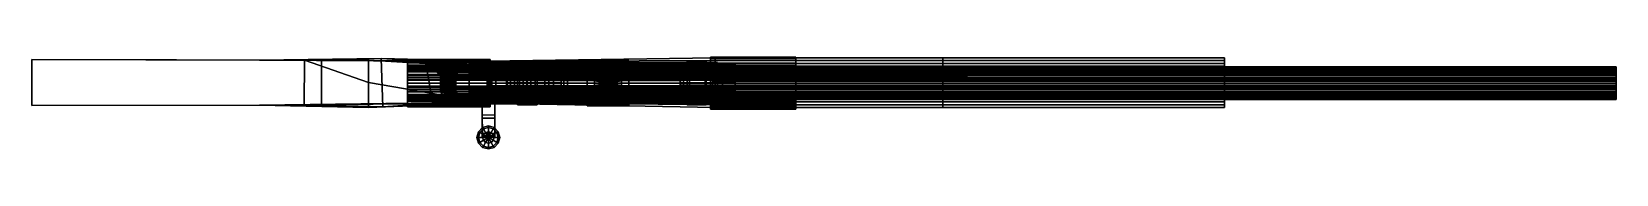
# Model space of a CAD drawing. Extents: x -2.69 to 6.17, y -0.37 to 0.14.
import ezdxf

# ---------------------------------------------------------------- set-up
doc = ezdxf.new("R2010")
doc.units = 0
for name, color, linetype in [('CA_ON', 168, 'CONTINUOUS'), ('CERROJO', 168, 'CONTINUOUS'), ('CUERPO', 168, 'CONTINUOUS'), ('GATILLO', 168, 'CONTINUOUS'), ('MIRA', 168, 'CONTINUOUS')]:
    doc.layers.add(name, color=color, linetype=linetype)

msp = doc.modelspace()

# ---------------------------------------------------------------- meshes
at = {"layer": 'CA_ON'}
mesh = msp.add_polyface(dxfattribs=at)
corners = [(1.1169, -0.003, 1.5222), (1.1169, -0.003, 1.4998), (1.1169, -0.003, 1.4998), (6.1662, -0.003, 1.4998), (6.1662, -0.003, 1.4998), (6.1662, -0.003, 1.5222), (6.1662, -0.003, 1.5222), (1.1169, -0.003, 1.5222), (1.1169, 0.0089, 1.5233), (1.1169, 0.0128, 1.5012), (1.1169, 0.0128, 1.5012), (6.1662, 0.0128, 1.5012), (6.1662, 0.0128, 1.5012), (6.1662, 0.0089, 1.5233), (6.1662, 0.0089, 1.5233), (1.1169, 0.0089, 1.5233), (1.1169, 0.0205, 1.5264), (1.1169, 0.0282, 1.5053), (1.1169, 0.0282, 1.5053), (6.1662, 0.0282, 1.5053), (6.1662, 0.0282, 1.5053), (6.1662, 0.0205, 1.5264), (6.1662, 0.0205, 1.5264), (1.1169, 0.0205, 1.5264), (1.1169, 0.0314, 1.5315), (1.1169, 0.0426, 1.5121), (1.1169, 0.0426, 1.5121), (6.1662, 0.0426, 1.5121), (6.1662, 0.0426, 1.5121), (6.1662, 0.0314, 1.5315), (6.1662, 0.0314, 1.5315), (1.1169, 0.0314, 1.5315), (1.1169, 0.0412, 1.5383), (1.1169, 0.0556, 1.5212), (1.1169, 0.0556, 1.5212), (6.1662, 0.0556, 1.5212), (6.1662, 0.0556, 1.5212), (6.1662, 0.0412, 1.5383), (6.1662, 0.0412, 1.5383), (1.1169, 0.0412, 1.5383), (1.1169, 0.0497, 1.5468), (1.1169, 0.0669, 1.5324), (1.1169, 0.0669, 1.5324), (6.1662, 0.0669, 1.5324), (6.1662, 0.0669, 1.5324), (6.1662, 0.0497, 1.5468), (6.1662, 0.0497, 1.5468), (1.1169, 0.0497, 1.5468), (1.1169, 0.0566, 1.5567), (1.1169, 0.076, 1.5454), (1.1169, 0.076, 1.5454), (6.1662, 0.076, 1.5454), (6.1662, 0.076, 1.5454), (6.1662, 0.0566, 1.5567), (6.1662, 0.0566, 1.5567), (1.1169, 0.0566, 1.5567), (1.1169, 0.0616, 1.5675), (1.1169, 0.0827, 1.5599), (1.1169, 0.0827, 1.5599), (6.1662, 0.0827, 1.5599), (6.1662, 0.0827, 1.5599), (6.1662, 0.0616, 1.5675), (6.1662, 0.0616, 1.5675), (1.1169, 0.0616, 1.5675), (1.1169, 0.0647, 1.5791), (1.1169, 0.0868, 1.5752), (1.1169, 0.0868, 1.5752), (6.1662, 0.0868, 1.5752), (6.1662, 0.0868, 1.5752), (6.1662, 0.0647, 1.5791), (6.1662, 0.0647, 1.5791), (1.1169, 0.0647, 1.5791), (1.1169, 0.0658, 1.5911), (1.1169, 0.0882, 1.5911), (1.1169, 0.0882, 1.5911), (6.1662, 0.0882, 1.5911), (6.1662, 0.0882, 1.5911), (6.1662, 0.0658, 1.5911), (6.1662, 0.0658, 1.5911), (1.1169, 0.0658, 1.5911), (1.1169, 0.0647, 1.603), (1.1169, 0.0868, 1.6069), (1.1169, 0.0868, 1.6069), (6.1662, 0.0868, 1.6069), (6.1662, 0.0868, 1.6069), (6.1662, 0.0647, 1.603), (6.1662, 0.0647, 1.603), (1.1169, 0.0647, 1.603), (1.1169, 0.0616, 1.6146), (1.1169, 0.0827, 1.6223), (1.1169, 0.0827, 1.6223), (6.1662, 0.0827, 1.6223), (6.1662, 0.0827, 1.6223), (6.1662, 0.0616, 1.6146), (6.1662, 0.0616, 1.6146), (1.1169, 0.0616, 1.6146), (1.1169, 0.0566, 1.6255), (1.1169, 0.076, 1.6367), (1.1169, 0.076, 1.6367), (6.1662, 0.076, 1.6367), (6.1662, 0.076, 1.6367), (6.1662, 0.0566, 1.6255), (6.1662, 0.0566, 1.6255), (1.1169, 0.0566, 1.6255), (1.1169, 0.0497, 1.6353), (1.1169, 0.0669, 1.6497), (1.1169, 0.0669, 1.6497), (6.1662, 0.0669, 1.6497), (6.1662, 0.0669, 1.6497), (6.1662, 0.0497, 1.6353), (6.1662, 0.0497, 1.6353), (1.1169, 0.0497, 1.6353), (1.1169, 0.0412, 1.6438), (1.1169, 0.0556, 1.661), (1.1169, 0.0556, 1.661), (6.1662, 0.0556, 1.661), (6.1662, 0.0556, 1.661), (6.1662, 0.0412, 1.6438), (6.1662, 0.0412, 1.6438), (1.1169, 0.0412, 1.6438), (1.1169, 0.0314, 1.6507), (1.1169, 0.0426, 1.6701), (1.1169, 0.0426, 1.6701), (6.1662, 0.0426, 1.6701), (6.1662, 0.0426, 1.6701), (6.1662, 0.0314, 1.6507), (6.1662, 0.0314, 1.6507), (1.1169, 0.0314, 1.6507), (1.1169, 0.0205, 1.6557), (1.1169, 0.0282, 1.6768), (1.1169, 0.0282, 1.6768), (6.1662, 0.0282, 1.6768), (6.1662, 0.0282, 1.6768), (6.1662, 0.0205, 1.6557), (6.1662, 0.0205, 1.6557), (1.1169, 0.0205, 1.6557), (1.1169, 0.0089, 1.6588), (1.1169, 0.0128, 1.6809), (1.1169, 0.0128, 1.6809), (6.1662, 0.0128, 1.6809), (6.1662, 0.0128, 1.6809), (6.1662, 0.0089, 1.6588), (6.1662, 0.0089, 1.6588), (1.1169, 0.0089, 1.6588), (1.1169, -0.003, 1.6599), (1.1169, -0.003, 1.6823), (1.1169, -0.003, 1.6823), (6.1662, -0.003, 1.6823), (6.1662, -0.003, 1.6823), (6.1662, -0.003, 1.6599), (6.1662, -0.003, 1.6599), (1.1169, -0.003, 1.6599), (1.1169, -0.015, 1.6588), (1.1169, -0.0189, 1.6809), (1.1169, -0.0189, 1.6809), (6.1662, -0.0189, 1.6809), (6.1662, -0.0189, 1.6809), (6.1662, -0.015, 1.6588), (6.1662, -0.015, 1.6588), (1.1169, -0.015, 1.6588), (1.1169, -0.0266, 1.6557), (1.1169, -0.0342, 1.6768), (1.1169, -0.0342, 1.6768), (6.1662, -0.0342, 1.6768), (6.1662, -0.0342, 1.6768), (6.1662, -0.0266, 1.6557), (6.1662, -0.0266, 1.6557), (1.1169, -0.0266, 1.6557), (1.1169, -0.0374, 1.6507), (1.1169, -0.0486, 1.6701), (1.1169, -0.0486, 1.6701), (6.1662, -0.0486, 1.6701), (6.1662, -0.0486, 1.6701), (6.1662, -0.0374, 1.6507), (6.1662, -0.0374, 1.6507), (1.1169, -0.0374, 1.6507), (1.1169, -0.0473, 1.6438), (1.1169, -0.0617, 1.661), (1.1169, -0.0617, 1.661), (6.1662, -0.0617, 1.661), (6.1662, -0.0617, 1.661), (6.1662, -0.0473, 1.6438), (6.1662, -0.0473, 1.6438), (1.1169, -0.0473, 1.6438), (1.1169, -0.0558, 1.6353), (1.1169, -0.0729, 1.6497), (1.1169, -0.0729, 1.6497), (6.1662, -0.0729, 1.6497), (6.1662, -0.0729, 1.6497), (6.1662, -0.0558, 1.6353), (6.1662, -0.0558, 1.6353), (1.1169, -0.0558, 1.6353), (1.1169, -0.0626, 1.6255), (1.1169, -0.082, 1.6367), (1.1169, -0.082, 1.6367), (6.1662, -0.082, 1.6367), (6.1662, -0.082, 1.6367), (6.1662, -0.0626, 1.6255), (6.1662, -0.0626, 1.6255), (1.1169, -0.0626, 1.6255), (1.1169, -0.0677, 1.6146), (1.1169, -0.0888, 1.6223), (1.1169, -0.0888, 1.6223), (6.1662, -0.0888, 1.6223), (6.1662, -0.0888, 1.6223), (6.1662, -0.0677, 1.6146), (6.1662, -0.0677, 1.6146), (1.1169, -0.0677, 1.6146), (1.1169, -0.0708, 1.603), (1.1169, -0.0929, 1.6069), (1.1169, -0.0929, 1.6069), (6.1662, -0.0929, 1.6069), (6.1662, -0.0929, 1.6069), (6.1662, -0.0708, 1.603), (6.1662, -0.0708, 1.603), (1.1169, -0.0708, 1.603), (1.1169, -0.0719, 1.5911), (1.1169, -0.0943, 1.5911), (1.1169, -0.0943, 1.5911), (6.1662, -0.0943, 1.5911), (6.1662, -0.0943, 1.5911), (6.1662, -0.0719, 1.5911), (6.1662, -0.0719, 1.5911), (1.1169, -0.0719, 1.5911), (1.1169, -0.0708, 1.5791), (1.1169, -0.0929, 1.5752), (1.1169, -0.0929, 1.5752), (6.1662, -0.0929, 1.5752), (6.1662, -0.0929, 1.5752), (6.1662, -0.0708, 1.5791), (6.1662, -0.0708, 1.5791), (1.1169, -0.0708, 1.5791), (1.1169, -0.0677, 1.5675), (1.1169, -0.0888, 1.5599), (1.1169, -0.0888, 1.5599), (6.1662, -0.0888, 1.5599), (6.1662, -0.0888, 1.5599), (6.1662, -0.0677, 1.5675), (6.1662, -0.0677, 1.5675), (1.1169, -0.0677, 1.5675), (1.1169, -0.0626, 1.5567), (1.1169, -0.082, 1.5454), (1.1169, -0.082, 1.5454), (6.1662, -0.082, 1.5454), (6.1662, -0.082, 1.5454), (6.1662, -0.0626, 1.5567), (6.1662, -0.0626, 1.5567), (1.1169, -0.0626, 1.5567), (1.1169, -0.0558, 1.5468), (1.1169, -0.0729, 1.5324), (1.1169, -0.0729, 1.5324), (6.1662, -0.0729, 1.5324), (6.1662, -0.0729, 1.5324), (6.1662, -0.0558, 1.5468), (6.1662, -0.0558, 1.5468), (1.1169, -0.0558, 1.5468), (1.1169, -0.0473, 1.5383), (1.1169, -0.0617, 1.5212), (1.1169, -0.0617, 1.5212), (6.1662, -0.0617, 1.5212), (6.1662, -0.0617, 1.5212), (6.1662, -0.0473, 1.5383), (6.1662, -0.0473, 1.5383), (1.1169, -0.0473, 1.5383), (1.1169, -0.0374, 1.5315), (1.1169, -0.0486, 1.5121), (1.1169, -0.0486, 1.5121), (6.1662, -0.0486, 1.5121), (6.1662, -0.0486, 1.5121), (6.1662, -0.0374, 1.5315), (6.1662, -0.0374, 1.5315), (1.1169, -0.0374, 1.5315), (1.1169, -0.0266, 1.5264), (1.1169, -0.0342, 1.5053), (1.1169, -0.0342, 1.5053), (6.1662, -0.0342, 1.5053), (6.1662, -0.0342, 1.5053), (6.1662, -0.0266, 1.5264), (6.1662, -0.0266, 1.5264), (1.1169, -0.0266, 1.5264), (1.1169, -0.015, 1.5233), (1.1169, -0.0189, 1.5012), (1.1169, -0.0189, 1.5012), (6.1662, -0.0189, 1.5012), (6.1662, -0.0189, 1.5012), (6.1662, -0.015, 1.5233), (6.1662, -0.015, 1.5233), (1.1169, -0.015, 1.5233)]
mesh.append_faces([[corners[k] for k in face] for face in [(0, 1, 9, 8), (2, 3, 11, 10), (4, 5, 13, 12), (6, 7, 15, 14), (8, 9, 17, 16), (10, 11, 19, 18), (12, 13, 21, 20), (14, 15, 23, 22), (16, 17, 25, 24), (18, 19, 27, 26), (20, 21, 29, 28), (22, 23, 31, 30), (24, 25, 33, 32), (26, 27, 35, 34), (28, 29, 37, 36), (30, 31, 39, 38), (32, 33, 41, 40), (34, 35, 43, 42), (36, 37, 45, 44), (38, 39, 47, 46), (40, 41, 49, 48), (42, 43, 51, 50), (44, 45, 53, 52), (46, 47, 55, 54), (48, 49, 57, 56), (50, 51, 59, 58), (52, 53, 61, 60), (54, 55, 63, 62), (56, 57, 65, 64), (58, 59, 67, 66), (60, 61, 69, 68), (62, 63, 71, 70), (64, 65, 73, 72), (66, 67, 75, 74), (68, 69, 77, 76), (70, 71, 79, 78), (72, 73, 81, 80), (74, 75, 83, 82), (76, 77, 85, 84), (78, 79, 87, 86), (80, 81, 89, 88), (82, 83, 91, 90), (84, 85, 93, 92), (86, 87, 95, 94), (88, 89, 97, 96), (90, 91, 99, 98), (92, 93, 101, 100), (94, 95, 103, 102), (96, 97, 105, 104), (98, 99, 107, 106), (100, 101, 109, 108), (102, 103, 111, 110), (104, 105, 113, 112), (106, 107, 115, 114), (108, 109, 117, 116), (110, 111, 119, 118), (112, 113, 121, 120), (114, 115, 123, 122), (116, 117, 125, 124), (118, 119, 127, 126), (120, 121, 129, 128), (122, 123, 131, 130), (124, 125, 133, 132), (126, 127, 135, 134), (128, 129, 137, 136), (130, 131, 139, 138), (132, 133, 141, 140), (134, 135, 143, 142), (136, 137, 145, 144), (138, 139, 147, 146), (140, 141, 149, 148), (142, 143, 151, 150), (144, 145, 153, 152), (146, 147, 155, 154), (148, 149, 157, 156), (150, 151, 159, 158), (152, 153, 161, 160), (154, 155, 163, 162), (156, 157, 165, 164), (158, 159, 167, 166), (160, 161, 169, 168), (162, 163, 171, 170), (164, 165, 173, 172), (166, 167, 175, 174), (168, 169, 177, 176), (170, 171, 179, 178), (172, 173, 181, 180), (174, 175, 183, 182), (176, 177, 185, 184), (178, 179, 187, 186), (180, 181, 189, 188), (182, 183, 191, 190), (184, 185, 193, 192), (186, 187, 195, 194), (188, 189, 197, 196), (190, 191, 199, 198), (192, 193, 201, 200), (194, 195, 203, 202), (196, 197, 205, 204), (198, 199, 207, 206), (200, 201, 209, 208), (202, 203, 211, 210), (204, 205, 213, 212), (206, 207, 215, 214), (208, 209, 217, 216), (210, 211, 219, 218), (212, 213, 221, 220), (214, 215, 223, 222), (216, 217, 225, 224), (218, 219, 227, 226), (220, 221, 229, 228), (222, 223, 231, 230), (224, 225, 233, 232), (226, 227, 235, 234), (228, 229, 237, 236), (230, 231, 239, 238), (232, 233, 241, 240), (234, 235, 243, 242), (236, 237, 245, 244), (238, 239, 247, 246), (240, 241, 249, 248), (242, 243, 251, 250), (244, 245, 253, 252), (246, 247, 255, 254), (248, 249, 257, 256), (250, 251, 259, 258), (252, 253, 261, 260), (254, 255, 263, 262), (256, 257, 265, 264), (258, 259, 267, 266), (260, 261, 269, 268), (262, 263, 271, 270), (264, 265, 273, 272), (266, 267, 275, 274), (268, 269, 277, 276), (270, 271, 279, 278), (272, 273, 281, 280), (274, 275, 283, 282), (276, 277, 285, 284), (278, 279, 287, 286), (280, 281, 1, 0), (282, 283, 3, 2), (284, 285, 5, 4), (286, 287, 7, 6)]])
at = {"layer": 'CERROJO'}
mesh = msp.add_polyface(dxfattribs=at)
corners = [(-0.3657, -0.0029, 1.5908), (-0.3657, -0.0029, 1.4955), (-0.3657, 0.0137, 1.4969), (-0.3657, 0.0297, 1.5012), (-0.3657, 0.0448, 1.5082), (-0.3657, 0.0584, 1.5178), (-0.3657, 0.0702, 1.5295), (-0.3657, 0.0797, 1.5431), (-0.3657, 0.0867, 1.5582), (-0.3657, 0.091, 1.5743), (-0.3657, 0.0925, 1.5908), (-0.3657, 0.091, 1.6074), (-0.3657, 0.0867, 1.6234), (-0.3657, 0.0797, 1.6385), (-0.3657, 0.0702, 1.6521), (-0.3657, 0.0584, 1.6639), (-0.3657, 0.0448, 1.6734), (-0.3657, 0.0297, 1.6804), (-0.3657, 0.0137, 1.6847), (-0.3657, -0.0029, 1.6862), (-0.3657, -0.0194, 1.6847), (-0.3657, -0.0194, 1.4969), (-0.4032, -0.0029, 1.5943), (-0.4032, -0.0029, 1.5413), (-0.4032, 0.0063, 1.5421), (-0.4032, -0.0029, 1.5413), (-0.3172, -0.0029, 1.5413), (-0.3172, 0.0063, 1.5421), (-0.4032, 0.0063, 1.5421), (-0.4032, 0.0152, 1.5445), (-0.3172, 0.0152, 1.5445), (-0.4032, 0.0152, 1.5445), (-0.4032, 0.0236, 1.5484), (-0.3172, 0.0236, 1.5484), (-0.4032, 0.0236, 1.5484), (-0.4032, 0.0311, 1.5537), (-0.3172, 0.0311, 1.5537), (-0.4032, 0.0311, 1.5537), (-0.4032, 0.0377, 1.5602), (-0.3172, 0.0377, 1.5602), (-0.4032, 0.0377, 1.5602), (-0.4032, 0.043, 1.5678), (-0.3172, 0.043, 1.5678), (-0.4032, 0.043, 1.5678), (-0.4032, 0.0469, 1.5762), (-0.3172, 0.0469, 1.5762), (-0.4032, 0.0469, 1.5762), (-0.4032, 0.0492, 1.5851), (-0.3172, 0.0492, 1.5851), (-0.4032, 0.0492, 1.5851), (-0.4032, 0.0501, 1.5943), (-0.3172, 0.0501, 1.5943), (-0.4032, 0.0501, 1.5943), (-0.4032, 0.0492, 1.6035), (-0.3172, 0.0492, 1.6035), (-0.4032, 0.0492, 1.6035), (-0.4032, 0.0469, 1.6124), (-0.4032, 0.043, 1.6207), (-0.4032, 0.0377, 1.6283), (-0.4032, 0.0311, 1.6348), (-0.4032, 0.0236, 1.6401), (-0.4032, 0.0152, 1.644), (-0.4032, 0.0063, 1.6464), (-0.4032, -0.0029, 1.6472), (-0.4032, -0.0121, 1.6464), (-0.4032, -0.021, 1.5445), (-0.4032, -0.0121, 1.5421)]
mesh.append_faces([[corners[k] for k in face] for face in [(0, 1, 2, 2), (0, 2, 3, 3), (0, 3, 4, 4), (0, 4, 5, 5), (0, 5, 6, 6), (0, 6, 7, 7), (0, 7, 8, 8), (0, 8, 9, 9), (0, 9, 10, 10), (0, 10, 11, 11), (0, 11, 12, 12), (0, 12, 13, 13), (0, 13, 14, 14), (0, 14, 15, 15), (0, 15, 16, 16), (0, 16, 17, 17), (0, 17, 18, 18), (0, 18, 19, 19), (0, 19, 20, 20), (0, 21, 1, 1), (22, 23, 24, 24), (25, 26, 27, 28), (22, 24, 29, 29), (28, 27, 30, 31), (22, 29, 32, 32), (31, 30, 33, 34), (22, 32, 35, 35), (34, 33, 36, 37), (22, 35, 38, 38), (37, 36, 39, 40), (22, 38, 41, 41), (40, 39, 42, 43), (22, 41, 44, 44), (43, 42, 45, 46), (22, 44, 47, 47), (46, 45, 48, 49), (22, 47, 50, 50), (49, 48, 51, 52), (22, 50, 53, 53), (52, 51, 54, 55), (22, 53, 56, 56), (22, 56, 57, 57), (22, 57, 58, 58), (22, 58, 59, 59), (22, 59, 60, 60), (22, 60, 61, 61), (22, 61, 62, 62), (22, 62, 63, 63), (22, 63, 64, 64), (22, 65, 66, 66), (22, 66, 23, 23)]])
mesh = msp.add_polyface(dxfattribs=at)
corners = [(-0.3657, -0.0029, 1.4955), (-0.094, -0.0029, 1.4955), (-0.094, 0.0137, 1.4969), (-0.3657, 0.0137, 1.4969), (-0.094, 0.0297, 1.5012), (-0.3657, 0.0297, 1.5012), (-0.094, 0.0448, 1.5082), (-0.3657, 0.0448, 1.5082), (-0.094, 0.0584, 1.5178), (-0.3657, 0.0584, 1.5178), (-0.094, 0.0702, 1.5295), (-0.3657, 0.0702, 1.5295), (-0.094, 0.0797, 1.5431), (-0.3657, 0.0797, 1.5431), (-0.094, 0.0867, 1.5582), (-0.3657, 0.0867, 1.5582), (-0.094, 0.091, 1.5743), (-0.3657, 0.091, 1.5743), (-0.094, 0.0925, 1.5908), (-0.3657, 0.0925, 1.5908), (-0.094, 0.091, 1.6074), (-0.3657, 0.091, 1.6074), (-0.094, 0.0867, 1.6234), (-0.3657, 0.0867, 1.6234), (-0.094, 0.0797, 1.6385), (-0.3657, 0.0797, 1.6385), (-0.094, 0.0702, 1.6521), (-0.3657, 0.0702, 1.6521), (-0.094, 0.0584, 1.6639), (-0.3657, 0.0584, 1.6639), (-0.094, 0.0448, 1.6734), (-0.3657, 0.0448, 1.6734), (-0.094, 0.0297, 1.6804), (-0.3657, 0.0297, 1.6804), (-0.094, 0.0137, 1.6847), (-0.3657, 0.0137, 1.6847), (-0.094, -0.0029, 1.6862), (-0.3657, -0.0029, 1.6862), (-0.094, -0.0194, 1.6847), (-0.3657, -0.0194, 1.6847), (-0.3657, -0.0194, 1.4969), (-0.094, -0.0194, 1.4969), (-0.3172, -0.0029, 1.5413), (-0.3172, -0.0029, 1.5943), (-0.3172, 0.0063, 1.5421), (-0.3172, 0.0152, 1.5445), (-0.3172, 0.0236, 1.5484), (-0.3172, 0.0311, 1.5537), (-0.3172, 0.0377, 1.5602), (-0.3172, 0.043, 1.5678), (-0.3172, 0.0469, 1.5762), (-0.3172, 0.0492, 1.5851), (-0.3172, 0.0501, 1.5943), (-0.3172, 0.0492, 1.6035), (-0.4032, 0.0492, 1.6035), (-0.3172, 0.0492, 1.6035), (-0.3172, 0.0469, 1.6124), (-0.4032, 0.0469, 1.6124), (-0.3172, 0.0469, 1.6124), (-0.3172, 0.043, 1.6207), (-0.4032, 0.043, 1.6207), (-0.3172, 0.043, 1.6207), (-0.3172, 0.0377, 1.6283), (-0.4032, 0.0377, 1.6283), (-0.3172, 0.0377, 1.6283), (-0.3172, 0.0311, 1.6348), (-0.4032, 0.0311, 1.6348), (-0.3172, 0.0311, 1.6348), (-0.3172, 0.0236, 1.6401), (-0.4032, 0.0236, 1.6401), (-0.3172, 0.0236, 1.6401), (-0.3172, 0.0152, 1.644), (-0.4032, 0.0152, 1.644), (-0.3172, 0.0152, 1.644), (-0.3172, 0.0063, 1.6464), (-0.4032, 0.0063, 1.6464), (-0.3172, 0.0063, 1.6464), (-0.3172, -0.0029, 1.6472), (-0.4032, -0.0029, 1.6472), (-0.3172, -0.0029, 1.6472), (-0.3172, -0.0121, 1.6464), (-0.4032, -0.0121, 1.6464), (-0.3172, -0.0121, 1.6464), (-0.3172, -0.021, 1.5445), (-0.3172, -0.0121, 1.5421), (-0.4032, -0.0121, 1.5421), (-0.3172, -0.0121, 1.5421), (-0.3172, -0.0029, 1.5413), (-0.4032, -0.0029, 1.5413)]
mesh.append_faces([[corners[k] for k in face] for face in [(0, 1, 2, 3), (3, 2, 4, 5), (5, 4, 6, 7), (7, 6, 8, 9), (9, 8, 10, 11), (11, 10, 12, 13), (13, 12, 14, 15), (15, 14, 16, 17), (17, 16, 18, 19), (19, 18, 20, 21), (21, 20, 22, 23), (23, 22, 24, 25), (25, 24, 26, 27), (27, 26, 28, 29), (29, 28, 30, 31), (31, 30, 32, 33), (33, 32, 34, 35), (35, 34, 36, 37), (37, 36, 38, 39), (40, 41, 1, 0), (42, 43, 44, 44), (44, 43, 45, 45), (45, 43, 46, 46), (46, 43, 47, 47), (47, 43, 48, 48), (48, 43, 49, 49), (49, 43, 50, 50), (50, 43, 51, 51), (51, 43, 52, 52), (52, 43, 53, 53), (54, 55, 56, 57), (53, 43, 58, 58), (57, 56, 59, 60), (58, 43, 61, 61), (60, 59, 62, 63), (61, 43, 64, 64), (63, 62, 65, 66), (64, 43, 67, 67), (66, 65, 68, 69), (67, 43, 70, 70), (69, 68, 71, 72), (70, 43, 73, 73), (72, 71, 74, 75), (73, 43, 76, 76), (75, 74, 77, 78), (76, 43, 79, 79), (78, 77, 80, 81), (79, 43, 82, 82), (83, 43, 84, 84), (85, 86, 87, 88), (84, 43, 42, 42)]])
mesh = msp.add_polyface(dxfattribs=at)
corners = [(-0.094, -0.0029, 1.4955), (-0.094, -0.0029, 1.5908), (-0.094, 0.0137, 1.4969), (-0.094, 0.0297, 1.5012), (-0.094, 0.0448, 1.5082), (-0.094, 0.0584, 1.5178), (-0.094, 0.0702, 1.5295), (-0.094, 0.0797, 1.5431), (-0.094, 0.0867, 1.5582), (-0.094, 0.091, 1.5743), (-0.094, 0.0925, 1.5908), (-0.094, 0.091, 1.6074), (-0.1289, -0.0029, 1.5908), (-0.1289, -0.0029, 1.5066), (-0.1289, 0.0117, 1.5078), (-0.1289, 0.0259, 1.5116), (-0.1289, 0.0392, 1.5179), (-0.1289, 0.0513, 1.5263), (-0.1289, 0.0617, 1.5367), (-0.1289, 0.0701, 1.5487), (-0.1289, 0.0763, 1.562), (-0.1289, 0.0801, 1.5762), (-0.1289, 0.0814, 1.5908), (-0.1289, 0.0801, 1.6054), (-0.1289, 0.0763, 1.6196), (-0.1289, 0.0701, 1.6329), (-0.1289, 0.0617, 1.645), (-0.1289, 0.0513, 1.6554), (-0.1289, 0.0392, 1.6638), (-0.1289, 0.0259, 1.67), (-0.1289, 0.0117, 1.6738), (-0.1289, -0.0029, 1.6751), (-0.1289, -0.0175, 1.6738), (-0.1289, -0.0317, 1.67), (-0.1289, -0.045, 1.6638), (-0.1289, -0.057, 1.6554), (-0.1289, -0.0674, 1.645), (-0.1289, -0.0758, 1.6329), (-0.1289, -0.0821, 1.6196), (-0.1289, -0.0859, 1.6054), (-0.1289, -0.0871, 1.5908), (-0.1289, -0.0859, 1.5762), (-0.1289, -0.0821, 1.562), (-0.1289, -0.0758, 1.5487), (-0.1289, -0.0674, 1.5367), (-0.1289, -0.057, 1.5263), (-0.1289, -0.045, 1.5179), (-0.1289, -0.0317, 1.5116), (-0.1289, -0.0175, 1.5078), (-0.0997, -0.1809, 1.514), (-0.1003, -0.199, 1.5422), (-0.0994, -0.0476, 1.6394), (-0.0988, -0.0295, 1.6112), (-0.169, -0.0467, 1.6386), (-0.1685, -0.0286, 1.6104), (-0.1699, -0.1981, 1.5414), (-0.1693, -0.18, 1.5132), (-0.1687, -0.2826, 1.3403), (-0.0991, -0.2835, 1.3411)]
mesh.append_faces([[corners[k] for k in face] for face in [(0, 1, 2, 2), (2, 1, 3, 3), (3, 1, 4, 4), (4, 1, 5, 5), (5, 1, 6, 6), (6, 1, 7, 7), (7, 1, 8, 8), (8, 1, 9, 9), (9, 1, 10, 10), (10, 1, 11, 11), (12, 13, 14, 14), (12, 14, 15, 15), (12, 15, 16, 16), (12, 16, 17, 17), (12, 17, 18, 18), (12, 18, 19, 19), (12, 19, 20, 20), (12, 20, 21, 21), (12, 21, 22, 22), (12, 22, 23, 23), (12, 23, 24, 24), (12, 24, 25, 25), (12, 25, 26, 26), (12, 26, 27, 27), (12, 27, 28, 28), (12, 28, 29, 29), (12, 29, 30, 30), (12, 30, 31, 31), (12, 31, 32, 32), (12, 32, 33, 33), (12, 33, 34, 34), (12, 34, 35, 35), (12, 35, 36, 36), (12, 36, 37, 37), (12, 37, 38, 38), (12, 38, 39, 39), (12, 39, 40, 40), (12, 40, 41, 41), (12, 41, 42, 42), (12, 42, 43, 43), (12, 43, 44, 44), (12, 44, 45, 45), (12, 45, 46, 46), (12, 46, 47, 47), (12, 47, 48, 48), (12, 48, 13, 13), (49, 50, 51, 52), (52, 51, 53, 54), (55, 53, 51, 50), (54, 56, 49, 52), (56, 57, 58, 49)]])
mesh = msp.add_polyface(dxfattribs=at)
corners = [(-0.094, 0.091, 1.6074), (-0.094, -0.0029, 1.5908), (-0.094, 0.0867, 1.6234), (-0.094, 0.0797, 1.6385), (-0.094, 0.0702, 1.6521), (-0.094, 0.0584, 1.6639), (-0.094, 0.0448, 1.6734), (-0.094, 0.0297, 1.6804), (-0.094, 0.0137, 1.6847), (-0.094, -0.0029, 1.6862), (-0.094, -0.0194, 1.6847), (-0.094, -0.0355, 1.6804), (-0.094, -0.0506, 1.6734), (-0.094, -0.0642, 1.6639), (-0.094, -0.0759, 1.6521), (-0.094, -0.0855, 1.6385), (-0.094, -0.0925, 1.6234), (-0.094, -0.0968, 1.6074), (-0.094, -0.0982, 1.5908), (-0.094, -0.0968, 1.5743), (-0.094, -0.0925, 1.5582), (-0.094, -0.0855, 1.5431), (-0.094, -0.0759, 1.5295), (-0.094, -0.0642, 1.5178), (-0.094, -0.0506, 1.5082), (-0.094, -0.0355, 1.5012), (-0.094, -0.0194, 1.4969), (-0.094, -0.0029, 1.4955), (-0.1289, -0.0029, 1.5066), (0.9387, -0.0029, 1.5066), (0.9387, 0.0117, 1.5078), (-0.1289, 0.0117, 1.5078), (0.9387, 0.0259, 1.5116), (-0.1289, 0.0259, 1.5116), (0.9387, 0.0392, 1.5179), (-0.1289, 0.0392, 1.5179), (0.9387, 0.0513, 1.5263), (-0.1289, 0.0513, 1.5263), (0.9387, 0.0617, 1.5367), (-0.1289, 0.0617, 1.5367), (0.9387, 0.0701, 1.5487), (-0.1289, 0.0701, 1.5487), (0.9387, 0.0763, 1.562), (-0.1289, 0.0763, 1.562), (0.9387, 0.0801, 1.5762), (-0.1289, 0.0801, 1.5762), (0.9387, 0.0814, 1.5908), (-0.1289, 0.0814, 1.5908), (0.9387, 0.0801, 1.6054), (-0.1289, 0.0801, 1.6054), (0.9387, 0.0763, 1.6196), (-0.1289, 0.0763, 1.6196), (0.9387, 0.0701, 1.6329), (-0.1289, 0.0701, 1.6329), (0.9387, 0.0617, 1.645), (-0.1289, 0.0617, 1.645), (0.9387, 0.0513, 1.6554), (-0.1289, 0.0513, 1.6554), (0.9387, 0.0392, 1.6638), (-0.1289, 0.0392, 1.6638), (0.9387, 0.0259, 1.67), (-0.1289, 0.0259, 1.67), (0.9387, 0.0117, 1.6738), (-0.1289, 0.0117, 1.6738), (0.9387, -0.0029, 1.6751), (-0.1289, -0.0029, 1.6751), (0.9387, -0.0175, 1.6738), (-0.1289, -0.0175, 1.6738), (0.9387, -0.0317, 1.67), (-0.1289, -0.0317, 1.67), (0.9387, -0.045, 1.6638), (-0.1289, -0.045, 1.6638), (-0.08, -0.3063, 1.3324), (-0.0715, -0.3063, 1.3644), (-0.08, -0.2742, 1.3644), (-0.0875, -0.2785, 1.3324), (-0.0875, -0.334, 1.3324), (-0.08, -0.3383, 1.3644), (-0.08, -0.3063, 1.3965), (-0.0875, -0.2785, 1.3965), (-0.0875, -0.334, 1.3965)]
mesh.append_faces([[corners[k] for k in face] for face in [(0, 1, 2, 2), (2, 1, 3, 3), (3, 1, 4, 4), (4, 1, 5, 5), (5, 1, 6, 6), (6, 1, 7, 7), (7, 1, 8, 8), (8, 1, 9, 9), (9, 1, 10, 10), (10, 1, 11, 11), (11, 1, 12, 12), (12, 1, 13, 13), (13, 1, 14, 14), (14, 1, 15, 15), (15, 1, 16, 16), (16, 1, 17, 17), (17, 1, 18, 18), (18, 1, 19, 19), (19, 1, 20, 20), (20, 1, 21, 21), (21, 1, 22, 22), (22, 1, 23, 23), (23, 1, 24, 24), (24, 1, 25, 25), (25, 1, 26, 26), (26, 1, 27, 27), (28, 29, 30, 31), (31, 30, 32, 33), (33, 32, 34, 35), (35, 34, 36, 37), (37, 36, 38, 39), (39, 38, 40, 41), (41, 40, 42, 43), (43, 42, 44, 45), (45, 44, 46, 47), (47, 46, 48, 49), (49, 48, 50, 51), (51, 50, 52, 53), (53, 52, 54, 55), (55, 54, 56, 57), (57, 56, 58, 59), (59, 58, 60, 61), (61, 60, 62, 63), (63, 62, 64, 65), (65, 64, 66, 67), (67, 66, 68, 69), (69, 68, 70, 71), (72, 73, 74, 75), (76, 77, 73, 72), (73, 78, 79, 74), (77, 80, 78, 73)]])
mesh = msp.add_polyface(dxfattribs=at)
corners = [(0.9387, -0.0029, 1.5066), (0.9387, -0.0029, 1.5908), (0.9387, 0.0117, 1.5078), (0.9387, 0.0259, 1.5116), (0.9387, 0.0392, 1.5179), (0.9387, 0.0513, 1.5263), (0.9387, 0.0617, 1.5367), (0.9387, 0.0701, 1.5487), (0.9387, 0.0763, 1.562), (0.9387, 0.0801, 1.5762), (0.9387, 0.0814, 1.5908), (0.9387, 0.0801, 1.6054), (0.9387, 0.0763, 1.6196), (0.9387, 0.0701, 1.6329), (0.9387, 0.0617, 1.645), (0.9387, 0.0513, 1.6554), (0.9387, 0.0392, 1.6638), (0.9387, 0.0259, 1.67), (0.9387, 0.0117, 1.6738), (0.9387, -0.0029, 1.6751), (0.9387, -0.0175, 1.6738), (0.9387, -0.0317, 1.67), (0.9387, -0.045, 1.6638), (-0.1289, -0.045, 1.6638), (0.9387, -0.045, 1.6638), (0.9387, -0.057, 1.6554), (-0.1289, -0.057, 1.6554), (0.9387, -0.057, 1.6554), (0.9387, -0.0674, 1.645), (-0.1289, -0.0674, 1.645), (0.9387, -0.0674, 1.645), (0.9387, -0.0758, 1.6329), (-0.1289, -0.0758, 1.6329), (0.9387, -0.0758, 1.6329), (0.9387, -0.0821, 1.6196), (-0.1289, -0.0821, 1.6196), (0.9387, -0.0821, 1.6196), (0.9387, -0.0859, 1.6054), (-0.1289, -0.0859, 1.6054), (0.9387, -0.0859, 1.6054), (0.9387, -0.0871, 1.5908), (-0.1289, -0.0871, 1.5908), (0.9387, -0.0871, 1.5908), (0.9387, -0.0859, 1.5762), (-0.1289, -0.0859, 1.5762), (0.9387, -0.0859, 1.5762), (0.9387, -0.0821, 1.562), (-0.1289, -0.0821, 1.562), (0.9387, -0.0821, 1.562), (0.9387, -0.0758, 1.5487), (-0.1289, -0.0758, 1.5487), (0.9387, -0.0758, 1.5487), (0.9387, -0.0674, 1.5367), (-0.1289, -0.0674, 1.5367), (0.9387, -0.0674, 1.5367), (0.9387, -0.057, 1.5263), (-0.1289, -0.057, 1.5263), (0.9387, -0.057, 1.5263), (0.9387, -0.045, 1.5179), (-0.1289, -0.045, 1.5179), (0.9387, -0.045, 1.5179), (0.9387, -0.0317, 1.5116), (-0.1289, -0.0317, 1.5116), (0.9387, -0.0317, 1.5116), (0.9387, -0.0175, 1.5078), (-0.1289, -0.0175, 1.5078), (0.9387, -0.0175, 1.5078), (0.9387, -0.0029, 1.5066), (-0.1289, -0.0029, 1.5066)]
mesh.append_faces([[corners[k] for k in face] for face in [(0, 1, 2, 2), (2, 1, 3, 3), (3, 1, 4, 4), (4, 1, 5, 5), (5, 1, 6, 6), (6, 1, 7, 7), (7, 1, 8, 8), (8, 1, 9, 9), (9, 1, 10, 10), (10, 1, 11, 11), (11, 1, 12, 12), (12, 1, 13, 13), (13, 1, 14, 14), (14, 1, 15, 15), (15, 1, 16, 16), (16, 1, 17, 17), (17, 1, 18, 18), (18, 1, 19, 19), (19, 1, 20, 20), (20, 1, 21, 21), (21, 1, 22, 22), (23, 24, 25, 26), (22, 1, 27, 27), (26, 25, 28, 29), (27, 1, 30, 30), (29, 28, 31, 32), (30, 1, 33, 33), (32, 31, 34, 35), (33, 1, 36, 36), (35, 34, 37, 38), (36, 1, 39, 39), (38, 37, 40, 41), (39, 1, 42, 42), (41, 40, 43, 44), (42, 1, 45, 45), (44, 43, 46, 47), (45, 1, 48, 48), (47, 46, 49, 50), (48, 1, 51, 51), (50, 49, 52, 53), (51, 1, 54, 54), (53, 52, 55, 56), (54, 1, 57, 57), (56, 55, 58, 59), (57, 1, 60, 60), (59, 58, 61, 62), (60, 1, 63, 63), (62, 61, 64, 65), (63, 1, 66, 66), (65, 64, 67, 68), (66, 1, 0, 0)]])
mesh = msp.add_polyface(dxfattribs=at)
corners = [(-0.3657, -0.0506, 1.6734), (-0.094, -0.0506, 1.6734), (-0.094, -0.0642, 1.6639), (-0.3657, -0.0642, 1.6639), (-0.3657, -0.0029, 1.5908), (-0.3657, -0.0642, 1.6639), (-0.3657, -0.0759, 1.6521), (-0.094, -0.0759, 1.6521), (-0.3657, -0.0759, 1.6521), (-0.3657, -0.0855, 1.6385), (-0.094, -0.0855, 1.6385), (-0.3657, -0.0855, 1.6385), (-0.3657, -0.0925, 1.6234), (-0.094, -0.0925, 1.6234), (-0.3657, -0.0925, 1.6234), (-0.3657, -0.0968, 1.6074), (-0.094, -0.0968, 1.6074), (-0.3657, -0.0968, 1.6074), (-0.3657, -0.0982, 1.5908), (-0.094, -0.0982, 1.5908), (-0.3657, -0.0982, 1.5908), (-0.3657, -0.0968, 1.5743), (-0.094, -0.0968, 1.5743), (-0.3657, -0.0968, 1.5743), (-0.3657, -0.0925, 1.5582), (-0.094, -0.0925, 1.5582), (-0.3657, -0.0925, 1.5582), (-0.3657, -0.0855, 1.5431), (-0.094, -0.0855, 1.5431), (-0.3657, -0.0855, 1.5431), (-0.3657, -0.0759, 1.5295), (-0.094, -0.0759, 1.5295), (-0.3657, -0.0759, 1.5295), (-0.3657, -0.0642, 1.5178), (-0.094, -0.0642, 1.5178), (-0.3657, -0.0642, 1.5178), (-0.094, -0.0506, 1.5082), (-0.3657, -0.0506, 1.5082), (-0.4032, -0.0487, 1.6207), (-0.3172, -0.0487, 1.6207), (-0.3172, -0.0526, 1.6124), (-0.4032, -0.0526, 1.6124), (-0.3172, -0.055, 1.6035), (-0.4032, -0.055, 1.6035), (-0.3172, -0.0558, 1.5943), (-0.4032, -0.0558, 1.5943), (-0.3172, -0.055, 1.5851), (-0.4032, -0.055, 1.5851), (-0.3172, -0.0526, 1.5762), (-0.4032, -0.0526, 1.5762), (-0.1516, -0.2785, 1.3089), (-0.1633, -0.2582, 1.3324), (-0.1836, -0.2785, 1.3324), (-0.1633, -0.2903, 1.3089), (-0.1911, -0.3063, 1.3324), (-0.1676, -0.3063, 1.3089), (-0.1836, -0.334, 1.3324), (-0.1633, -0.3223, 1.3089), (-0.1633, -0.3543, 1.3324), (-0.1516, -0.334, 1.3089), (-0.1356, -0.2508, 1.3324), (-0.1356, -0.2422, 1.3644), (-0.1676, -0.2508, 1.3644), (-0.1911, -0.2742, 1.3644), (-0.1997, -0.3063, 1.3644), (-0.1911, -0.3383, 1.3644), (-0.1676, -0.3618, 1.3644), (-0.1633, -0.2582, 1.3965), (-0.1836, -0.2785, 1.3965), (-0.1911, -0.3063, 1.3965), (-0.1836, -0.334, 1.3965), (-0.1633, -0.3543, 1.3965), (-0.1516, -0.2785, 1.4199), (-0.1633, -0.2903, 1.4199), (-0.1676, -0.3063, 1.4199), (-0.1633, -0.3223, 1.4199), (-0.1516, -0.334, 1.4199), (-0.1356, -0.3063, 1.3003), (-0.1685, -0.0286, 1.6104), (-0.169, -0.0467, 1.6386), (-0.1699, -0.1981, 1.5414), (-0.1693, -0.18, 1.5132), (-0.1693, -0.3007, 1.3684), (-0.1687, -0.2826, 1.3403)]
mesh.append_faces([[corners[k] for k in face] for face in [(0, 1, 2, 3), (4, 5, 6, 6), (3, 2, 7, 8), (4, 6, 9, 9), (8, 7, 10, 11), (4, 9, 12, 12), (11, 10, 13, 14), (4, 12, 15, 15), (14, 13, 16, 17), (4, 15, 18, 18), (17, 16, 19, 20), (4, 18, 21, 21), (20, 19, 22, 23), (4, 21, 24, 24), (23, 22, 25, 26), (4, 24, 27, 27), (26, 25, 28, 29), (4, 27, 30, 30), (29, 28, 31, 32), (4, 30, 33, 33), (32, 31, 34, 35), (35, 34, 36, 37), (38, 39, 40, 41), (41, 40, 42, 43), (43, 42, 44, 45), (45, 44, 46, 47), (47, 46, 48, 49), (50, 51, 52, 53), (53, 52, 54, 55), (55, 54, 56, 57), (57, 56, 58, 59), (60, 61, 62, 51), (51, 62, 63, 52), (52, 63, 64, 54), (54, 64, 65, 56), (56, 65, 66, 58), (62, 67, 68, 63), (63, 68, 69, 64), (64, 69, 70, 65), (65, 70, 71, 66), (67, 72, 73, 68), (68, 73, 74, 69), (69, 74, 75, 70), (70, 75, 76, 71), (77, 50, 53, 53), (77, 53, 55, 55), (77, 55, 57, 57), (77, 57, 59, 59), (78, 79, 80, 81), (81, 80, 82, 83)]])
mesh = msp.add_polyface(dxfattribs=at)
corners = [(-0.3657, -0.0029, 1.5908), (-0.3657, -0.0194, 1.6847), (-0.3657, -0.0355, 1.6804), (-0.3657, -0.0194, 1.6847), (-0.094, -0.0194, 1.6847), (-0.094, -0.0355, 1.6804), (-0.3657, -0.0355, 1.6804), (-0.3657, -0.0506, 1.6734), (-0.094, -0.0506, 1.6734), (-0.3657, -0.0506, 1.6734), (-0.3657, -0.0642, 1.6639), (-0.3657, -0.0642, 1.5178), (-0.3657, -0.0506, 1.5082), (-0.3657, -0.0355, 1.5012), (-0.3657, -0.0506, 1.5082), (-0.094, -0.0506, 1.5082), (-0.094, -0.0355, 1.5012), (-0.3657, -0.0355, 1.5012), (-0.3657, -0.0194, 1.4969), (-0.094, -0.0194, 1.4969), (-0.3657, -0.0194, 1.4969), (-0.4032, -0.0029, 1.5943), (-0.4032, -0.0121, 1.6464), (-0.4032, -0.021, 1.644), (-0.4032, -0.0121, 1.6464), (-0.3172, -0.0121, 1.6464), (-0.3172, -0.021, 1.644), (-0.4032, -0.021, 1.644), (-0.3172, -0.0121, 1.6464), (-0.3172, -0.0029, 1.5943), (-0.3172, -0.021, 1.644), (-0.4032, -0.0293, 1.6401), (-0.3172, -0.0293, 1.6401), (-0.4032, -0.0293, 1.6401), (-0.3172, -0.0293, 1.6401), (-0.4032, -0.0369, 1.6348), (-0.3172, -0.0369, 1.6348), (-0.4032, -0.0369, 1.6348), (-0.3172, -0.0369, 1.6348), (-0.4032, -0.0434, 1.6283), (-0.3172, -0.0434, 1.6283), (-0.4032, -0.0434, 1.6283), (-0.3172, -0.0434, 1.6283), (-0.4032, -0.0487, 1.6207), (-0.3172, -0.0487, 1.6207), (-0.4032, -0.0487, 1.6207), (-0.3172, -0.0487, 1.6207), (-0.4032, -0.0526, 1.6124), (-0.3172, -0.0526, 1.6124), (-0.4032, -0.055, 1.6035), (-0.3172, -0.055, 1.6035), (-0.4032, -0.0558, 1.5943), (-0.3172, -0.0558, 1.5943), (-0.4032, -0.055, 1.5851), (-0.3172, -0.055, 1.5851), (-0.4032, -0.0526, 1.5762), (-0.3172, -0.0526, 1.5762), (-0.4032, -0.0487, 1.5678), (-0.4032, -0.0526, 1.5762), (-0.3172, -0.0526, 1.5762), (-0.3172, -0.0487, 1.5678), (-0.4032, -0.0487, 1.5678), (-0.3172, -0.0487, 1.5678), (-0.4032, -0.0434, 1.5602), (-0.3172, -0.0434, 1.5602), (-0.4032, -0.0434, 1.5602), (-0.3172, -0.0434, 1.5602), (-0.4032, -0.0369, 1.5537), (-0.3172, -0.0369, 1.5537), (-0.4032, -0.0369, 1.5537), (-0.3172, -0.0369, 1.5537), (-0.4032, -0.0293, 1.5484), (-0.3172, -0.0293, 1.5484), (-0.4032, -0.0293, 1.5484), (-0.3172, -0.0293, 1.5484), (-0.4032, -0.021, 1.5445), (-0.3172, -0.021, 1.5445), (-0.4032, -0.021, 1.5445), (-0.3172, -0.021, 1.5445), (-0.3172, -0.0121, 1.5421), (-0.4032, -0.0121, 1.5421)]
mesh.append_faces([[corners[k] for k in face] for face in [(0, 1, 2, 2), (3, 4, 5, 6), (0, 2, 7, 7), (6, 5, 8, 9), (0, 7, 10, 10), (0, 11, 12, 12), (0, 12, 13, 13), (14, 15, 16, 17), (0, 13, 18, 18), (17, 16, 19, 20), (21, 22, 23, 23), (24, 25, 26, 27), (28, 29, 30, 30), (21, 23, 31, 31), (27, 26, 32, 33), (30, 29, 34, 34), (21, 31, 35, 35), (33, 32, 36, 37), (34, 29, 38, 38), (21, 35, 39, 39), (37, 36, 40, 41), (38, 29, 42, 42), (21, 39, 43, 43), (41, 40, 44, 45), (42, 29, 46, 46), (21, 43, 47, 47), (46, 29, 48, 48), (21, 47, 49, 49), (48, 29, 50, 50), (21, 49, 51, 51), (50, 29, 52, 52), (21, 51, 53, 53), (52, 29, 54, 54), (21, 53, 55, 55), (54, 29, 56, 56), (21, 55, 57, 57), (58, 59, 60, 61), (56, 29, 62, 62), (21, 57, 63, 63), (61, 60, 64, 65), (62, 29, 66, 66), (21, 63, 67, 67), (65, 64, 68, 69), (66, 29, 70, 70), (21, 67, 71, 71), (69, 68, 72, 73), (70, 29, 74, 74), (21, 71, 75, 75), (73, 72, 76, 77), (74, 29, 78, 78), (77, 76, 79, 80)]])
mesh = msp.add_polyface(dxfattribs=at)
corners = [(-0.1035, -0.3063, 1.3089), (-0.08, -0.3063, 1.3324), (-0.0875, -0.2785, 1.3324), (-0.1078, -0.2903, 1.3089), (-0.1078, -0.2582, 1.3324), (-0.1195, -0.2785, 1.3089), (-0.1356, -0.2508, 1.3324), (-0.1356, -0.2742, 1.3089), (-0.1633, -0.2582, 1.3324), (-0.1516, -0.2785, 1.3089), (-0.1516, -0.334, 1.3089), (-0.1633, -0.3543, 1.3324), (-0.1356, -0.3618, 1.3324), (-0.1356, -0.3383, 1.3089), (-0.1078, -0.3543, 1.3324), (-0.1195, -0.334, 1.3089), (-0.0875, -0.334, 1.3324), (-0.1078, -0.3223, 1.3089), (-0.08, -0.2742, 1.3644), (-0.1035, -0.2508, 1.3644), (-0.1356, -0.2422, 1.3644), (-0.1676, -0.3618, 1.3644), (-0.1356, -0.3704, 1.3644), (-0.1035, -0.3618, 1.3644), (-0.08, -0.3383, 1.3644), (-0.0875, -0.2785, 1.3965), (-0.1078, -0.2582, 1.3965), (-0.1356, -0.2508, 1.3965), (-0.1633, -0.2582, 1.3965), (-0.1676, -0.2508, 1.3644), (-0.1633, -0.3543, 1.3965), (-0.1356, -0.3618, 1.3965), (-0.1078, -0.3543, 1.3965), (-0.0875, -0.334, 1.3965), (-0.08, -0.3063, 1.3965), (-0.1035, -0.3063, 1.4199), (-0.1078, -0.2903, 1.4199), (-0.1195, -0.2785, 1.4199), (-0.1356, -0.2742, 1.4199), (-0.1516, -0.2785, 1.4199), (-0.1516, -0.334, 1.4199), (-0.1356, -0.3383, 1.4199), (-0.1195, -0.334, 1.4199), (-0.1078, -0.3223, 1.4199), (-0.1356, -0.3063, 1.3003), (-0.1356, -0.3063, 1.4285), (-0.1633, -0.2903, 1.4199), (-0.1676, -0.3063, 1.4199), (-0.1633, -0.3223, 1.4199), (-0.1687, -0.2826, 1.3403), (-0.1693, -0.3007, 1.3684), (-0.0996, -0.3016, 1.3692), (-0.0991, -0.2835, 1.3411), (-0.1003, -0.199, 1.5422), (-0.0997, -0.1809, 1.514), (-0.1699, -0.1981, 1.5414)]
mesh.append_faces([[corners[k] for k in face] for face in [(0, 1, 2, 3), (3, 2, 4, 5), (5, 4, 6, 7), (7, 6, 8, 9), (10, 11, 12, 13), (13, 12, 14, 15), (15, 14, 16, 17), (17, 16, 1, 0), (2, 18, 19, 4), (4, 19, 20, 6), (11, 21, 22, 12), (12, 22, 23, 14), (14, 23, 24, 16), (18, 25, 26, 19), (19, 26, 27, 20), (20, 27, 28, 29), (21, 30, 31, 22), (22, 31, 32, 23), (23, 32, 33, 24), (34, 35, 36, 25), (25, 36, 37, 26), (26, 37, 38, 27), (27, 38, 39, 28), (30, 40, 41, 31), (31, 41, 42, 32), (32, 42, 43, 33), (33, 43, 35, 34), (44, 0, 3, 3), (36, 35, 45, 45), (44, 3, 5, 5), (37, 36, 45, 45), (44, 5, 7, 7), (38, 37, 45, 45), (44, 7, 9, 9), (39, 38, 45, 45), (46, 39, 45, 45), (47, 46, 45, 45), (48, 47, 45, 45), (40, 48, 45, 45), (44, 10, 13, 13), (41, 40, 45, 45), (44, 13, 15, 15), (42, 41, 45, 45), (44, 15, 17, 17), (43, 42, 45, 45), (44, 17, 0, 0), (35, 43, 45, 45), (49, 50, 51, 52), (52, 51, 53, 54), (50, 55, 53, 51)]])
at = {"layer": 'CUERPO'}
mesh = msp.add_polyface(dxfattribs=at)
corners = [(-2.6869, -0.1283, 0.5513), (-2.6869, -0.1283, 1.0338), (-1.4141, -0.1256, 1.0338), (-1.1646, -0.1262, 0.9275), (-0.8061, -0.1396, 0.8516), (-0.1414, -0.1093, 1.192), (-0.1414, -0.1137, 1.1687), (-2.6869, -0.1283, 1.1818), (-1.4141, -0.1256, 1.1818), (-0.1414, -0.1141, 1.2064), (-2.6869, -0.1283, 1.4405), (-1.0677, -0.1256, 1.4719), (-0.4457, -0.1171, 1.4677), (-0.1748, -0.106, 1.5683), (-0.1748, -0.1067, 1.5578), (-0.0942, -0.1055, 1.5578), (-0.1414, 0.0862, 1.1687), (-0.1414, 0.1172, 1.192), (-1.4141, 0.1256, 1.0338), (-0.8061, 0.1256, 0.8541), (-1.1626, 0.1262, 0.9276), (-0.1414, 0.1203, 1.1981), (-1.4141, 0.1256, 1.1818), (-2.6869, 0.1283, 1.1818), (-2.6869, 0.1283, 1.0338), (-0.735, 0.1343, 1.3707), (-1.0677, 0.1256, 1.4719), (-2.6869, 0.1283, 1.4405), (-2.6869, 0.1283, 0.5513), (-0.328, 0.0432, 1.511), (-0.3315, 0.0404, 1.5097), (-0.4869, 0.1191, 1.4518), (-0.3032, 0.0564, 1.5202), (-0.052, 0.101, 1.6138), (-0.0708, 0.0879, 1.6068), (-0.1137, 0.0893, 1.5908), (-0.2727, 0.0677, 1.5316), (-0.2374, 0.0769, 1.5447), (-0.1567, 0.0879, 1.5748), (-0.1983, 0.0837, 1.5593), (-0.3463, 0.0286, 1.5042), (-0.3577, 0.0131, 1.5), (-0.1748, -0.0991, 1.5683), (-0.3616, -0.0029, 1.4986), (-0.1748, -0.0951, 1.5682), (-0.3579, -0.0189, 1.5), (-0.1748, -0.0919, 1.5682), (-0.1988, -0.0895, 1.5593), (-0.3468, -0.0344, 1.5042), (-0.238, -0.0827, 1.5447), (-0.3287, -0.049, 1.511), (-0.2734, -0.0735, 1.5316), (-0.3039, -0.0621, 1.5202), (-0.8061, 0, 0.8516), (-0.7252, -0.1345, 1.3729), (-0.1748, -0.0895, 1.5593), (-0.1748, -0.0888, 1.5578), (-0.1748, -0.106, 1.5683), (-0.1748, -0.0991, 1.5683), (-0.1748, -0.1067, 1.5578)]
mesh.append_faces([[corners[k] for k in face] for face in [(0, 1, 2, 3), (4, 2, 5, 6), (1, 7, 8, 2), (2, 8, 9, 5), (7, 10, 11, 8), (12, 13, 14, 14), (9, 12, 14, 15), (16, 17, 18, 19), (19, 18, 20, 20), (17, 21, 22, 18), (18, 22, 23, 24), (25, 26, 22, 22), (22, 26, 27, 23), (28, 24, 1, 0), (24, 23, 7, 1), (23, 27, 10, 7), (10, 27, 26, 11), (29, 30, 31, 31), (32, 29, 31, 31), (31, 33, 34, 35), (36, 32, 31, 31), (37, 36, 31, 31), (31, 35, 38, 38), (39, 37, 31, 31), (31, 38, 39, 39), (31, 30, 40, 40), (31, 40, 41, 41), (13, 12, 42, 42), (31, 41, 43, 43), (42, 12, 44, 44), (12, 31, 43, 45), (46, 44, 12, 47), (12, 45, 48, 48), (49, 47, 12, 12), (12, 48, 50, 50), (51, 49, 12, 12), (12, 50, 52, 52), (12, 52, 51, 51), (28, 0, 3, 20), (16, 19, 53, 6), (2, 4, 3, 3), (53, 4, 6, 6), (18, 24, 28, 20), (3, 4, 53, 20), (53, 19, 20, 20), (8, 11, 54, 54), (21, 33, 31, 31), (54, 11, 26, 25), (8, 54, 9, 9), (54, 12, 9, 9), (21, 31, 25, 25), (21, 25, 22, 22), (12, 54, 25, 31), (46, 47, 55, 55), (56, 55, 47, 49), (57, 58, 59, 59)]])
mesh = msp.add_polyface(dxfattribs=at)
corners = [(2.4041, -0.0915, 1.2536), (2.4041, -0.1243, 1.3712), (3.9778, -0.1243, 1.4396), (3.9778, -0.0915, 1.3427), (2.4041, -0.1386, 1.4659), (3.9778, -0.1386, 1.4659), (2.4041, -0.1072, 1.6138), (3.9778, -0.1072, 1.6138), (3.9778, 0.1243, 1.4396), (3.9778, 0.0915, 1.3427), (3.9778, 0.1386, 1.4659), (3.9778, 0.0879, 1.6068), (3.9778, 0.086, 1.6138), (3.9778, 0.1072, 1.6138), (3.9778, -0.0918, 1.6138), (3.9778, -0.0937, 1.6068), (3.9778, 0.0893, 1.5908), (3.9778, -0.0951, 1.5908), (3.9778, 0.0879, 1.5748), (3.9778, -0.0937, 1.5748), (3.9778, 0.0837, 1.5593), (3.9778, -0.0895, 1.5593), (3.9778, 0.0769, 1.5447), (3.9778, -0.0827, 1.5447), (3.9778, 0.0677, 1.5316), (3.9778, -0.0735, 1.5316), (3.9778, -0.0621, 1.5202), (3.9778, 0.0564, 1.5202), (3.9778, -0.049, 1.511), (3.9778, 0.0432, 1.511), (3.9778, -0.0344, 1.5042), (3.9778, 0.0286, 1.5042), (3.9778, -0.0189, 1.5), (3.9778, 0.0131, 1.5), (3.9778, -0.0029, 1.4986), (2.4041, 0.1243, 1.3712), (2.4041, 0.0915, 1.2536), (2.4041, 0.1386, 1.4659), (2.4041, 0.1072, 1.6138), (2.4041, -0.0918, 1.6138), (2.4041, 0.086, 1.6138), (-0.3616, -0.0029, 1.4986), (-0.3577, 0.0131, 1.5), (-0.3463, 0.0286, 1.5042), (-0.328, 0.0432, 1.511), (-0.3315, 0.0404, 1.5097), (-0.3032, 0.0564, 1.5202), (-0.2727, 0.0677, 1.5316), (-0.2374, 0.0769, 1.5447), (-0.1983, 0.0837, 1.5593), (-0.1567, 0.0879, 1.5748), (-0.1137, 0.0893, 1.5908), (-0.0708, 0.0879, 1.6068), (1.1314, -0.0918, 1.6138), (-0.0942, -0.0951, 1.5908), (-0.0942, -0.0944, 1.5981), (-0.0708, -0.0937, 1.6068), (-0.0942, -0.0937, 1.5748), (-0.0942, -0.0895, 1.5593), (-0.0942, -0.0888, 1.5578), (-0.238, -0.0827, 1.5447), (-0.2734, -0.0735, 1.5316), (-0.3039, -0.0621, 1.5202), (-0.3287, -0.049, 1.511), (-0.3468, -0.0344, 1.5042), (-0.3579, -0.0189, 1.5)]
mesh.append_faces([[corners[k] for k in face] for face in [(0, 1, 2, 3), (1, 4, 5, 2), (4, 6, 7, 5), (3, 2, 8, 9), (2, 5, 10, 8), (11, 12, 13, 10), (7, 14, 15, 5), (16, 11, 10, 10), (5, 15, 17, 17), (18, 16, 10, 10), (5, 17, 19, 19), (20, 18, 10, 10), (5, 19, 21, 21), (22, 20, 10, 10), (5, 21, 23, 23), (24, 22, 10, 10), (5, 23, 25, 25), (5, 25, 26, 26), (27, 24, 10, 10), (5, 26, 28, 28), (29, 27, 10, 10), (5, 28, 30, 30), (31, 29, 10, 10), (5, 30, 32, 32), (33, 31, 10, 10), (5, 32, 34, 10), (34, 33, 10, 10), (9, 8, 35, 36), (8, 10, 37, 35), (10, 13, 38, 37), (14, 7, 6, 39), (40, 38, 13, 12), (36, 0, 3, 9), (34, 41, 42, 33), (33, 42, 43, 31), (44, 29, 31, 45), (29, 44, 46, 27), (27, 46, 47, 24), (24, 47, 48, 22), (22, 48, 49, 20), (20, 49, 50, 18), (18, 50, 51, 16), (16, 51, 52, 11), (11, 52, 40, 12), (14, 39, 15, 15), (53, 15, 39, 39), (54, 17, 15, 55), (56, 55, 15, 15), (57, 19, 17, 54), (58, 21, 19, 57), (21, 58, 59, 23), (23, 60, 61, 25), (25, 61, 62, 26), (26, 62, 63, 28), (28, 63, 64, 30), (30, 64, 65, 32), (32, 65, 41, 34)]])
mesh = msp.add_polyface(dxfattribs=at)
corners = [(0.3071, -0.0575, 1.19), (0.2861, -0.0575, 1.2015), (0.2861, 0.0575, 1.2015), (0.3071, 0.0575, 1.19), (-0.1414, -0.1137, 1.1687), (-0.1414, -0.1093, 1.192), (1.1314, -0.1243, 1.3179), (1.1314, -0.0915, 1.1687), (-0.1414, -0.1141, 1.2064), (1.1314, -0.1386, 1.4659), (-0.052, -0.101, 1.6138), (1.1314, -0.1072, 1.6138), (1.1314, 0.0915, 1.1687), (1.1314, 0.1243, 1.3179), (-0.1414, 0.1172, 1.192), (-0.1414, 0.0862, 1.1687), (1.1314, 0.1386, 1.4659), (-0.1414, 0.1203, 1.1981), (1.1314, 0.1072, 1.6138), (-0.052, 0.101, 1.6138), (-0.052, -0.0918, 1.6138), (1.1314, -0.0918, 1.6138), (1.1314, 0.086, 1.6138), (-0.052, 0.086, 1.6138), (3.9778, 0.0286, 1.5042), (-0.3463, 0.0286, 1.5042), (-0.3315, 0.0404, 1.5097), (2.4041, 0.086, 1.6138), (-0.0708, 0.0879, 1.6068), (-0.0708, -0.0937, 1.6068), (3.9778, -0.0937, 1.6068), (-0.0672, -0.0933, 1.6081), (-0.238, -0.0827, 1.5447), (3.9778, -0.0827, 1.5447), (-0.0942, -0.0888, 1.5578), (-0.1748, -0.0888, 1.5578), (0.936, -0.0009, 1.5123), (0.936, -0.0009, 1.4833), (0.936, 0.0179, 1.485), (0.936, 0.0129, 1.5135), (1.2427, -0.0009, 1.4833), (1.2427, 0.0179, 1.485), (1.2427, -0.0009, 1.5123), (1.2427, 0.0129, 1.5135), (0.936, 0.0361, 1.4899), (0.936, 0.0262, 1.5171), (1.2427, 0.0361, 1.4899), (1.2427, 0.0262, 1.5171), (0.936, 0.0532, 1.4978), (0.936, 0.0388, 1.5229), (0.936, 0.0687, 1.5087), (0.936, 0.0501, 1.5308), (0.936, 0.082, 1.522), (0.936, 0.0599, 1.5406), (0.936, 0.0928, 1.5375), (0.936, 0.0678, 1.5519), (0.936, 0.1008, 1.5546), (0.936, 0.0736, 1.5645), (0.936, 0.1057, 1.5728), (0.936, 0.0772, 1.5778), (0.936, 0.1074, 1.5916), (0.936, 0.0784, 1.5916), (0.936, 0.1057, 1.6104), (0.936, 0.0772, 1.6054), (0.936, 0.1008, 1.6286), (0.936, 0.0736, 1.6187), (0.936, 0.0928, 1.6457), (0.936, 0.0678, 1.6313), (0.936, 0.082, 1.6612), (0.936, 0.0599, 1.6426), (0.936, 0.0687, 1.6745), (0.936, 0.0501, 1.6524), (0.936, 0.0532, 1.6853), (0.936, 0.0388, 1.6603), (0.936, 0.0361, 1.6933), (0.936, 0.0262, 1.6661), (0.936, 0.0179, 1.6982), (0.936, 0.0129, 1.6697), (0.936, -0.0009, 1.6998), (0.936, -0.0009, 1.6709), (0.936, -0.0197, 1.6982), (0.936, -0.0147, 1.6697), (0.936, -0.0379, 1.6933), (0.936, -0.028, 1.6661), (0.936, -0.055, 1.6853), (0.936, -0.0406, 1.6603), (0.936, -0.0705, 1.6745), (0.936, -0.0519, 1.6524), (0.936, -0.0838, 1.6612), (0.936, -0.0617, 1.6426), (0.936, -0.0946, 1.6457), (0.936, -0.0696, 1.6313), (0.936, -0.1026, 1.6286), (0.936, -0.0754, 1.6187), (0.936, -0.1075, 1.6104), (0.936, -0.079, 1.6054), (0.936, -0.1091, 1.5916), (0.936, -0.0802, 1.5916), (0.936, -0.1075, 1.5728), (0.936, -0.079, 1.5778), (0.936, -0.1026, 1.5546), (0.936, -0.0754, 1.5645), (0.936, -0.0946, 1.5375), (0.936, -0.0696, 1.5519), (0.936, -0.0838, 1.522), (0.936, -0.0617, 1.5406), (0.936, -0.0705, 1.5087), (0.936, -0.0519, 1.5308), (0.936, -0.055, 1.4978), (0.936, -0.0406, 1.5229), (0.936, -0.0379, 1.4899), (0.936, -0.028, 1.5171), (0.936, -0.0197, 1.485), (0.936, -0.0147, 1.5135), (0.2718, -0.0379, 1.4899), (0.2718, -0.0297, 1.5125), (0.2718, -0.0155, 1.5087), (0.2718, -0.0197, 1.485), (0.2718, -0.0009, 1.5074), (0.2718, -0.0009, 1.4833)]
mesh.append_faces([[corners[k] for k in face] for face in [(0, 1, 2, 3), (4, 5, 6, 7), (5, 8, 9, 6), (8, 10, 11, 9), (12, 13, 14, 15), (13, 16, 17, 14), (16, 18, 19, 17), (10, 20, 21, 11), (18, 22, 23, 19), (15, 4, 7, 12), (24, 25, 26, 26), (22, 27, 28, 28), (29, 30, 31, 31), (32, 33, 34, 35), (36, 37, 38, 39), (37, 40, 41, 38), (42, 36, 39, 43), (39, 38, 44, 45), (38, 41, 46, 44), (43, 39, 45, 47), (45, 44, 48, 49), (49, 48, 50, 51), (51, 50, 52, 53), (53, 52, 54, 55), (55, 54, 56, 57), (57, 56, 58, 59), (59, 58, 60, 61), (61, 60, 62, 63), (63, 62, 64, 65), (65, 64, 66, 67), (67, 66, 68, 69), (69, 68, 70, 71), (71, 70, 72, 73), (73, 72, 74, 75), (75, 74, 76, 77), (77, 76, 78, 79), (79, 78, 80, 81), (81, 80, 82, 83), (83, 82, 84, 85), (85, 84, 86, 87), (87, 86, 88, 89), (89, 88, 90, 91), (91, 90, 92, 93), (93, 92, 94, 95), (95, 94, 96, 97), (97, 96, 98, 99), (99, 98, 100, 101), (101, 100, 102, 103), (103, 102, 104, 105), (105, 104, 106, 107), (107, 106, 108, 109), (109, 108, 110, 111), (111, 110, 112, 113), (113, 112, 37, 36), (114, 115, 116, 117), (117, 116, 118, 119)]])
mesh = msp.add_polyface(dxfattribs=at)
corners = [(-0.1343, 0.0575, 1.1882), (-0.1153, 0.0575, 1.2028), (-0.1153, -0.0575, 1.2028), (-0.1343, -0.0575, 1.1882), (0.2019, -0.0575, 0.9983), (-0.0309, -0.0575, 0.9967), (-0.0119, -0.0575, 1.0113), (0.1809, -0.0575, 1.0098), (-0.0119, 0.0575, 1.0113), (0.1809, 0.0575, 1.0098), (-0.0309, 0.0575, 0.9967), (-0.0942, -0.1055, 1.5578), (-0.0942, -0.1027, 1.5982), (-0.052, -0.101, 1.6138), (-0.1414, -0.1141, 1.2064), (-0.052, -0.0918, 1.6138), (-0.0672, -0.0933, 1.6081), (-0.052, 0.101, 1.6138), (-0.052, 0.086, 1.6138), (-0.0708, 0.0879, 1.6068), (-0.0708, -0.0937, 1.6068), (-0.0942, -0.0944, 1.5981), (-0.0349, -0.0009, 1.5074), (-0.0349, -0.0009, 1.4833), (-0.0349, 0.0179, 1.485), (-0.0349, 0.0137, 1.5087), (-0.0349, 0.0361, 1.4899), (-0.0349, 0.0279, 1.5125), (-0.0349, 0.0532, 1.4978), (-0.0349, 0.0412, 1.5187), (-0.0349, 0.0687, 1.5087), (-0.0349, 0.0532, 1.5271), (-0.0349, 0.082, 1.522), (-0.0349, 0.0636, 1.5375), (-0.0349, 0.0928, 1.5375), (-0.0349, 0.072, 1.5495), (-0.0349, 0.1008, 1.5546), (-0.0349, 0.0782, 1.5628), (-0.0349, 0.1057, 1.5728), (-0.0349, 0.082, 1.577), (-0.0349, 0.1074, 1.5916), (-0.0349, 0.0833, 1.5916), (-0.0349, 0.1057, 1.6104), (-0.0349, 0.082, 1.6062), (-0.0349, 0.1008, 1.6286), (-0.0349, 0.0782, 1.6204), (-0.0349, 0.0928, 1.6457), (-0.0349, 0.072, 1.6337), (-0.0349, 0.082, 1.6612), (-0.0349, 0.0636, 1.6457), (-0.0349, 0.0687, 1.6745), (-0.0349, 0.0532, 1.6561), (-0.0349, 0.0532, 1.6853), (-0.0349, 0.0412, 1.6645), (-0.0349, 0.0361, 1.6933), (-0.0349, 0.0279, 1.6707), (-0.0349, 0.0179, 1.6982), (-0.0349, 0.0137, 1.6745), (-0.0349, -0.0009, 1.6998), (-0.0349, -0.0009, 1.6758), (-0.0349, -0.0197, 1.6982), (-0.0349, -0.0155, 1.6745), (-0.0349, -0.0379, 1.6933), (-0.0349, -0.0297, 1.6707), (-0.0349, -0.055, 1.6853), (-0.0349, -0.043, 1.6645), (-0.0349, -0.0705, 1.6745), (-0.0349, -0.055, 1.6561), (-0.0349, -0.0838, 1.6612), (-0.0349, -0.0654, 1.6457), (-0.0349, -0.0946, 1.6457), (-0.0349, -0.0738, 1.6337), (-0.0349, -0.1026, 1.6286), (-0.0349, -0.08, 1.6204), (-0.0349, -0.1075, 1.6104), (-0.0349, -0.0838, 1.6062), (-0.0349, -0.1091, 1.5916), (-0.0349, -0.0851, 1.5916), (-0.0349, -0.1075, 1.5728), (-0.0349, -0.0838, 1.577), (-0.0349, -0.1026, 1.5546), (-0.0349, -0.08, 1.5628), (-0.0349, -0.0946, 1.5375), (-0.0349, -0.0738, 1.5495), (-0.0349, -0.0838, 1.522), (-0.0349, -0.0654, 1.5375), (-0.0349, -0.0705, 1.5087), (-0.0349, -0.055, 1.5271), (-0.0349, -0.055, 1.4978), (-0.0349, -0.043, 1.5187), (-0.0349, -0.0379, 1.4899), (-0.0349, -0.0297, 1.5125), (-0.0349, -0.0197, 1.485), (-0.0349, -0.0155, 1.5087), (-0.0942, -0.1027, 1.5982), (-0.0942, -0.1055, 1.5578), (-0.0942, -0.0951, 1.5908), (-0.0942, -0.0944, 1.5981), (-0.0942, -0.0888, 1.5578), (-0.0942, -0.0895, 1.5593), (-0.0942, -0.0937, 1.5748), (-0.1748, -0.0888, 1.5578), (-0.1748, -0.1067, 1.5578), (-0.1748, -0.0895, 1.5593), (-0.1748, -0.0951, 1.5682), (-0.1748, -0.0919, 1.5682), (-0.1748, -0.0991, 1.5683)]
mesh.append_faces([[corners[k] for k in face] for face in [(0, 1, 2, 3), (4, 5, 6, 7), (7, 6, 8, 9), (10, 0, 3, 5), (5, 3, 2, 6), (6, 2, 1, 8), (8, 1, 0, 10), (11, 12, 13, 13), (11, 13, 14, 14), (15, 13, 16, 16), (17, 18, 19, 19), (20, 16, 13, 13), (12, 21, 20, 13), (22, 23, 24, 25), (25, 24, 26, 27), (27, 26, 28, 29), (29, 28, 30, 31), (31, 30, 32, 33), (33, 32, 34, 35), (35, 34, 36, 37), (37, 36, 38, 39), (39, 38, 40, 41), (41, 40, 42, 43), (43, 42, 44, 45), (45, 44, 46, 47), (47, 46, 48, 49), (49, 48, 50, 51), (51, 50, 52, 53), (53, 52, 54, 55), (55, 54, 56, 57), (57, 56, 58, 59), (59, 58, 60, 61), (61, 60, 62, 63), (63, 62, 64, 65), (65, 64, 66, 67), (67, 66, 68, 69), (69, 68, 70, 71), (71, 70, 72, 73), (73, 72, 74, 75), (75, 74, 76, 77), (77, 76, 78, 79), (79, 78, 80, 81), (81, 80, 82, 83), (83, 82, 84, 85), (85, 84, 86, 87), (87, 86, 88, 89), (89, 88, 90, 91), (91, 90, 92, 93), (93, 92, 23, 22), (94, 95, 96, 97), (98, 99, 95, 95), (99, 100, 95, 95), (100, 96, 95, 95), (101, 102, 103, 103), (103, 102, 104, 105), (106, 104, 102, 102), (98, 95, 102, 101)]])
mesh = msp.add_polyface(dxfattribs=at)
corners = [(0.3071, 0.0575, 1.19), (0.2861, 0.0575, 1.2015), (0.1809, 0.0575, 1.0098), (0.2019, 0.0575, 0.9983), (-0.0119, 0.0575, 1.0113), (-0.0309, 0.0575, 0.9967), (-0.052, 0.086, 1.6138), (1.1314, 0.086, 1.6138), (-0.0708, 0.0879, 1.6068), (-0.0349, -0.0009, 1.4833), (0.2718, -0.0009, 1.4833), (0.2718, 0.0179, 1.485), (-0.0349, 0.0179, 1.485), (0.2718, -0.0009, 1.5074), (0.2718, 0.0137, 1.5087), (-0.0349, -0.0009, 1.5074), (-0.0349, 0.0137, 1.5087), (0.2718, 0.0361, 1.4899), (-0.0349, 0.0361, 1.4899), (0.2718, 0.0279, 1.5125), (-0.0349, 0.0279, 1.5125), (0.2718, 0.0532, 1.4978), (-0.0349, 0.0532, 1.4978), (0.2718, 0.0412, 1.5187), (-0.0349, 0.0412, 1.5187), (0.2718, 0.0687, 1.5087), (-0.0349, 0.0687, 1.5087), (0.2718, 0.0532, 1.5271), (-0.0349, 0.0532, 1.5271), (0.2718, 0.082, 1.522), (-0.0349, 0.082, 1.522), (0.2718, 0.0636, 1.5375), (-0.0349, 0.0636, 1.5375), (0.2718, 0.0928, 1.5375), (-0.0349, 0.0928, 1.5375), (0.2718, 0.072, 1.5495), (-0.0349, 0.072, 1.5495), (0.2718, 0.1008, 1.5546), (-0.0349, 0.1008, 1.5546), (0.2718, 0.0782, 1.5628), (-0.0349, 0.0782, 1.5628), (0.2718, 0.1057, 1.5728), (-0.0349, 0.1057, 1.5728), (0.2718, 0.082, 1.577), (-0.0349, 0.082, 1.577), (0.2718, 0.1074, 1.5916), (-0.0349, 0.1074, 1.5916), (0.2718, 0.0833, 1.5916), (-0.0349, 0.0833, 1.5916), (0.2718, 0.1057, 1.6104), (-0.0349, 0.1057, 1.6104), (0.2718, 0.082, 1.6062), (-0.0349, 0.082, 1.6062), (0.2718, 0.1008, 1.6286), (-0.0349, 0.1008, 1.6286), (0.2718, 0.0782, 1.6204), (-0.0349, 0.0782, 1.6204), (0.2718, 0.0928, 1.6457), (-0.0349, 0.0928, 1.6457), (0.2718, 0.072, 1.6337), (-0.0349, 0.072, 1.6337), (0.2718, 0.082, 1.6612), (-0.0349, 0.082, 1.6612), (0.2718, 0.0636, 1.6457), (-0.0349, 0.0636, 1.6457), (0.2718, 0.0687, 1.6745), (-0.0349, 0.0687, 1.6745), (0.2718, 0.0532, 1.6561), (-0.0349, 0.0532, 1.6561), (0.2718, 0.0532, 1.6853), (-0.0349, 0.0532, 1.6853), (0.2718, 0.0412, 1.6645), (-0.0349, 0.0412, 1.6645), (0.2718, 0.0361, 1.6933), (-0.0349, 0.0361, 1.6933), (0.2718, 0.0279, 1.6707), (-0.0349, 0.0279, 1.6707), (0.2718, 0.0179, 1.6982), (-0.0349, 0.0179, 1.6982), (0.2718, 0.0137, 1.6745), (-0.0349, 0.0137, 1.6745), (0.2718, -0.0009, 1.6998), (-0.0349, -0.0009, 1.6998), (0.2718, -0.0009, 1.6758), (-0.0349, -0.0009, 1.6758)]
mesh.append_faces([[corners[k] for k in face] for face in [(0, 1, 2, 3), (2, 4, 5, 3), (6, 7, 8, 8), (9, 10, 11, 12), (10, 13, 14, 11), (13, 15, 16, 14), (12, 11, 17, 18), (11, 14, 19, 17), (14, 16, 20, 19), (18, 17, 21, 22), (17, 19, 23, 21), (19, 20, 24, 23), (22, 21, 25, 26), (21, 23, 27, 25), (23, 24, 28, 27), (26, 25, 29, 30), (25, 27, 31, 29), (27, 28, 32, 31), (30, 29, 33, 34), (29, 31, 35, 33), (31, 32, 36, 35), (34, 33, 37, 38), (33, 35, 39, 37), (35, 36, 40, 39), (38, 37, 41, 42), (37, 39, 43, 41), (39, 40, 44, 43), (42, 41, 45, 46), (41, 43, 47, 45), (43, 44, 48, 47), (46, 45, 49, 50), (45, 47, 51, 49), (47, 48, 52, 51), (50, 49, 53, 54), (49, 51, 55, 53), (51, 52, 56, 55), (54, 53, 57, 58), (53, 55, 59, 57), (55, 56, 60, 59), (58, 57, 61, 62), (57, 59, 63, 61), (59, 60, 64, 63), (62, 61, 65, 66), (61, 63, 67, 65), (63, 64, 68, 67), (66, 65, 69, 70), (65, 67, 71, 69), (67, 68, 72, 71), (70, 69, 73, 74), (69, 71, 75, 73), (71, 72, 76, 75), (74, 73, 77, 78), (73, 75, 79, 77), (75, 76, 80, 79), (78, 77, 81, 82), (77, 79, 83, 81), (79, 80, 84, 83)]])
mesh = msp.add_polyface(dxfattribs=at)
corners = [(1.1314, -0.0915, 1.1687), (1.1314, -0.1243, 1.3179), (2.4041, -0.1243, 1.3712), (2.4041, -0.0915, 1.2536), (1.1314, -0.1386, 1.4659), (2.4041, -0.1386, 1.4659), (1.1314, -0.1072, 1.6138), (2.4041, -0.1072, 1.6138), (2.4041, 0.0915, 1.2536), (2.4041, 0.1243, 1.3712), (1.1314, 0.1243, 1.3179), (1.1314, 0.0915, 1.1687), (2.4041, 0.1386, 1.4659), (1.1314, 0.1386, 1.4659), (2.4041, 0.1072, 1.6138), (1.1314, 0.1072, 1.6138), (2.4041, -0.0918, 1.6138), (1.1314, -0.0918, 1.6138), (1.1314, 0.086, 1.6138), (2.4041, 0.086, 1.6138), (-0.0672, -0.0933, 1.6081), (3.9778, -0.0937, 1.6068), (-0.052, -0.0918, 1.6138), (1.2427, -0.0009, 1.4833), (1.2427, -0.0009, 1.5123), (1.2427, 0.0129, 1.5135), (1.2427, 0.0179, 1.485), (1.2427, 0.0262, 1.5171), (1.2427, 0.0361, 1.4899), (1.2427, 0.0388, 1.5229), (1.2427, 0.0532, 1.4978), (1.2427, 0.0501, 1.5308), (1.2427, 0.0687, 1.5087), (1.2427, 0.0599, 1.5406), (1.2427, 0.082, 1.522), (1.2427, 0.0678, 1.5519), (1.2427, 0.0928, 1.5375), (1.2427, 0.0736, 1.5645), (1.2427, 0.1008, 1.5546), (1.2427, 0.0772, 1.5778), (1.2427, 0.1057, 1.5728), (1.2427, 0.0784, 1.5916), (1.2427, 0.1074, 1.5916), (1.2427, 0.0772, 1.6054), (1.2427, 0.1057, 1.6104), (1.2427, 0.0736, 1.6187), (1.2427, 0.1008, 1.6286), (1.2427, 0.0678, 1.6313), (1.2427, 0.0928, 1.6457), (1.2427, 0.0599, 1.6426), (1.2427, 0.082, 1.6612), (1.2427, 0.0501, 1.6524), (1.2427, 0.0687, 1.6745), (1.2427, 0.0388, 1.6603), (1.2427, 0.0532, 1.6853), (1.2427, 0.0262, 1.6661), (1.2427, 0.0361, 1.6933), (1.2427, 0.0129, 1.6697), (1.2427, 0.0179, 1.6982), (1.2427, -0.0009, 1.6709), (1.2427, -0.0009, 1.6998), (1.2427, -0.0147, 1.6697), (1.2427, -0.0197, 1.6982), (1.2427, -0.028, 1.6661), (1.2427, -0.0379, 1.6933), (1.2427, -0.0406, 1.6603), (1.2427, -0.055, 1.6853), (1.2427, -0.0519, 1.6524), (1.2427, -0.0705, 1.6745), (1.2427, -0.0617, 1.6426), (1.2427, -0.0838, 1.6612), (1.2427, -0.0696, 1.6313), (1.2427, -0.0946, 1.6457), (1.2427, -0.0754, 1.6187), (1.2427, -0.1026, 1.6286), (1.2427, -0.079, 1.6054), (1.2427, -0.1075, 1.6104), (1.2427, -0.0802, 1.5916), (1.2427, -0.1091, 1.5916), (1.2427, -0.079, 1.5778), (1.2427, -0.1075, 1.5728), (1.2427, -0.0754, 1.5645), (1.2427, -0.1026, 1.5546), (1.2427, -0.0696, 1.5519), (1.2427, -0.0946, 1.5375), (1.2427, -0.0617, 1.5406), (1.2427, -0.0838, 1.522), (0.936, -0.0696, 1.5519), (0.936, -0.0617, 1.5406), (0.936, -0.0838, 1.522), (1.2427, -0.0705, 1.5087), (0.936, -0.0705, 1.5087), (1.2427, -0.0519, 1.5308), (0.936, -0.0519, 1.5308), (1.2427, -0.055, 1.4978), (0.936, -0.055, 1.4978), (1.2427, -0.0406, 1.5229), (0.936, -0.0406, 1.5229), (1.2427, -0.0379, 1.4899), (0.936, -0.0379, 1.4899), (1.2427, -0.028, 1.5171), (0.936, -0.028, 1.5171), (1.2427, -0.0197, 1.485), (0.936, -0.0197, 1.485), (1.2427, -0.0147, 1.5135), (0.936, -0.0147, 1.5135), (0.936, -0.0009, 1.4833), (0.936, -0.0009, 1.5123)]
mesh.append_faces([[corners[k] for k in face] for face in [(0, 1, 2, 3), (1, 4, 5, 2), (4, 6, 7, 5), (8, 9, 10, 11), (9, 12, 13, 10), (12, 14, 15, 13), (16, 7, 6, 17), (18, 15, 14, 19), (11, 0, 3, 8), (20, 21, 17, 22), (23, 24, 25, 26), (26, 25, 27, 28), (28, 27, 29, 30), (30, 29, 31, 32), (32, 31, 33, 34), (34, 33, 35, 36), (36, 35, 37, 38), (38, 37, 39, 40), (40, 39, 41, 42), (42, 41, 43, 44), (44, 43, 45, 46), (46, 45, 47, 48), (48, 47, 49, 50), (50, 49, 51, 52), (52, 51, 53, 54), (54, 53, 55, 56), (56, 55, 57, 58), (58, 57, 59, 60), (60, 59, 61, 62), (62, 61, 63, 64), (64, 63, 65, 66), (66, 65, 67, 68), (68, 67, 69, 70), (70, 69, 71, 72), (72, 71, 73, 74), (74, 73, 75, 76), (76, 75, 77, 78), (78, 77, 79, 80), (80, 79, 81, 82), (82, 81, 83, 84), (84, 83, 85, 86), (83, 87, 88, 85), (89, 86, 90, 91), (86, 85, 92, 90), (85, 88, 93, 92), (91, 90, 94, 95), (90, 92, 96, 94), (92, 93, 97, 96), (95, 94, 98, 99), (94, 96, 100, 98), (96, 97, 101, 100), (99, 98, 102, 103), (98, 100, 104, 102), (100, 101, 105, 104), (103, 102, 23, 106), (102, 104, 24, 23), (104, 105, 107, 24)]])
mesh = msp.add_polyface(dxfattribs=at)
corners = [(0.936, 0.0361, 1.4899), (1.2427, 0.0361, 1.4899), (1.2427, 0.0532, 1.4978), (0.936, 0.0532, 1.4978), (1.2427, 0.0262, 1.5171), (0.936, 0.0262, 1.5171), (0.936, 0.0388, 1.5229), (1.2427, 0.0388, 1.5229), (1.2427, 0.0687, 1.5087), (0.936, 0.0687, 1.5087), (0.936, 0.0501, 1.5308), (1.2427, 0.0501, 1.5308), (1.2427, 0.082, 1.522), (0.936, 0.082, 1.522), (0.936, 0.0599, 1.5406), (1.2427, 0.0599, 1.5406), (1.2427, 0.0928, 1.5375), (0.936, 0.0928, 1.5375), (0.936, 0.0678, 1.5519), (1.2427, 0.0678, 1.5519), (1.2427, 0.1008, 1.5546), (0.936, 0.1008, 1.5546), (0.936, 0.0736, 1.5645), (1.2427, 0.0736, 1.5645), (1.2427, 0.1057, 1.5728), (0.936, 0.1057, 1.5728), (0.936, 0.0772, 1.5778), (1.2427, 0.0772, 1.5778), (1.2427, 0.1074, 1.5916), (0.936, 0.1074, 1.5916), (0.936, 0.0784, 1.5916), (1.2427, 0.0784, 1.5916), (1.2427, 0.1057, 1.6104), (0.936, 0.1057, 1.6104), (0.936, 0.0772, 1.6054), (1.2427, 0.0772, 1.6054), (1.2427, 0.1008, 1.6286), (0.936, 0.1008, 1.6286), (0.936, 0.0736, 1.6187), (1.2427, 0.0736, 1.6187), (1.2427, 0.0928, 1.6457), (0.936, 0.0928, 1.6457), (0.936, 0.0678, 1.6313), (1.2427, 0.0678, 1.6313), (1.2427, 0.082, 1.6612), (0.936, 0.082, 1.6612), (0.936, 0.0599, 1.6426), (1.2427, 0.0599, 1.6426), (1.2427, 0.0687, 1.6745), (0.936, 0.0687, 1.6745), (0.936, 0.0501, 1.6524), (1.2427, 0.0501, 1.6524), (1.2427, 0.0532, 1.6853), (0.936, 0.0532, 1.6853), (0.936, 0.0388, 1.6603), (1.2427, 0.0388, 1.6603), (1.2427, 0.0361, 1.6933), (0.936, 0.0361, 1.6933), (0.936, 0.0262, 1.6661), (1.2427, 0.0262, 1.6661), (1.2427, 0.0179, 1.6982), (0.936, 0.0179, 1.6982), (0.936, 0.0129, 1.6697), (1.2427, 0.0129, 1.6697), (1.2427, -0.0009, 1.6998), (0.936, -0.0009, 1.6998), (0.936, -0.0009, 1.6709), (1.2427, -0.0009, 1.6709), (1.2427, -0.0197, 1.6982), (0.936, -0.0197, 1.6982), (0.936, -0.0147, 1.6697), (1.2427, -0.0147, 1.6697), (1.2427, -0.0379, 1.6933), (0.936, -0.0379, 1.6933), (0.936, -0.028, 1.6661), (1.2427, -0.028, 1.6661), (1.2427, -0.055, 1.6853), (0.936, -0.055, 1.6853), (0.936, -0.0406, 1.6603), (1.2427, -0.0406, 1.6603), (1.2427, -0.0705, 1.6745), (0.936, -0.0705, 1.6745), (0.936, -0.0519, 1.6524), (1.2427, -0.0519, 1.6524), (1.2427, -0.0838, 1.6612), (0.936, -0.0838, 1.6612), (0.936, -0.0617, 1.6426), (1.2427, -0.0617, 1.6426), (1.2427, -0.0946, 1.6457), (0.936, -0.0946, 1.6457), (0.936, -0.0696, 1.6313), (1.2427, -0.0696, 1.6313), (1.2427, -0.1026, 1.6286), (0.936, -0.1026, 1.6286), (0.936, -0.0754, 1.6187), (1.2427, -0.0754, 1.6187), (1.2427, -0.1075, 1.6104), (0.936, -0.1075, 1.6104), (0.936, -0.079, 1.6054), (1.2427, -0.079, 1.6054), (1.2427, -0.1091, 1.5916), (0.936, -0.1091, 1.5916), (0.936, -0.0802, 1.5916), (1.2427, -0.0802, 1.5916), (1.2427, -0.1075, 1.5728), (0.936, -0.1075, 1.5728), (0.936, -0.079, 1.5778), (1.2427, -0.079, 1.5778), (1.2427, -0.1026, 1.5546), (0.936, -0.1026, 1.5546), (0.936, -0.0754, 1.5645), (1.2427, -0.0754, 1.5645), (1.2427, -0.0946, 1.5375), (0.936, -0.0946, 1.5375), (0.936, -0.0696, 1.5519), (1.2427, -0.0696, 1.5519), (1.2427, -0.0838, 1.522), (0.936, -0.0838, 1.522)]
mesh.append_faces([[corners[k] for k in face] for face in [(0, 1, 2, 3), (4, 5, 6, 7), (3, 2, 8, 9), (7, 6, 10, 11), (9, 8, 12, 13), (11, 10, 14, 15), (13, 12, 16, 17), (15, 14, 18, 19), (17, 16, 20, 21), (19, 18, 22, 23), (21, 20, 24, 25), (23, 22, 26, 27), (25, 24, 28, 29), (27, 26, 30, 31), (29, 28, 32, 33), (31, 30, 34, 35), (33, 32, 36, 37), (35, 34, 38, 39), (37, 36, 40, 41), (39, 38, 42, 43), (41, 40, 44, 45), (43, 42, 46, 47), (45, 44, 48, 49), (47, 46, 50, 51), (49, 48, 52, 53), (51, 50, 54, 55), (53, 52, 56, 57), (55, 54, 58, 59), (57, 56, 60, 61), (59, 58, 62, 63), (61, 60, 64, 65), (63, 62, 66, 67), (65, 64, 68, 69), (67, 66, 70, 71), (69, 68, 72, 73), (71, 70, 74, 75), (73, 72, 76, 77), (75, 74, 78, 79), (77, 76, 80, 81), (79, 78, 82, 83), (81, 80, 84, 85), (83, 82, 86, 87), (85, 84, 88, 89), (87, 86, 90, 91), (89, 88, 92, 93), (91, 90, 94, 95), (93, 92, 96, 97), (95, 94, 98, 99), (97, 96, 100, 101), (99, 98, 102, 103), (101, 100, 104, 105), (103, 102, 106, 107), (105, 104, 108, 109), (107, 106, 110, 111), (109, 108, 112, 113), (111, 110, 114, 115), (113, 112, 116, 117)]])
mesh = msp.add_polyface(dxfattribs=at)
corners = [(0.2019, -0.0575, 0.9983), (0.1809, -0.0575, 1.0098), (0.2861, -0.0575, 1.2015), (0.3071, -0.0575, 1.19), (0.1809, 0.0575, 1.0098), (0.2861, 0.0575, 1.2015), (0.2019, 0.0575, 0.9983), (0.3071, 0.0575, 1.19), (-0.0309, 0.0575, 0.9967), (-0.0309, -0.0575, 0.9967), (-0.0349, -0.0009, 1.6998), (0.2718, -0.0009, 1.6998), (0.2718, -0.0197, 1.6982), (-0.0349, -0.0197, 1.6982), (0.2718, -0.0009, 1.6758), (0.2718, -0.0155, 1.6745), (-0.0349, -0.0009, 1.6758), (-0.0349, -0.0155, 1.6745), (0.2718, -0.0379, 1.6933), (-0.0349, -0.0379, 1.6933), (0.2718, -0.0297, 1.6707), (-0.0349, -0.0297, 1.6707), (0.2718, -0.055, 1.6853), (-0.0349, -0.055, 1.6853), (0.2718, -0.043, 1.6645), (-0.0349, -0.043, 1.6645), (0.2718, -0.0705, 1.6745), (-0.0349, -0.0705, 1.6745), (0.2718, -0.055, 1.6561), (-0.0349, -0.055, 1.6561), (0.2718, -0.0838, 1.6612), (-0.0349, -0.0838, 1.6612), (0.2718, -0.0654, 1.6457), (-0.0349, -0.0654, 1.6457), (0.2718, -0.0946, 1.6457), (-0.0349, -0.0946, 1.6457), (0.2718, -0.0738, 1.6337), (-0.0349, -0.0738, 1.6337), (0.2718, -0.1026, 1.6286), (-0.0349, -0.1026, 1.6286), (0.2718, -0.08, 1.6204), (-0.0349, -0.08, 1.6204), (0.2718, -0.1075, 1.6104), (-0.0349, -0.1075, 1.6104), (0.2718, -0.0838, 1.6062), (-0.0349, -0.0838, 1.6062), (0.2718, -0.1091, 1.5916), (-0.0349, -0.1091, 1.5916), (0.2718, -0.0851, 1.5916), (-0.0349, -0.0851, 1.5916), (0.2718, -0.1075, 1.5728), (-0.0349, -0.1075, 1.5728), (0.2718, -0.0838, 1.577), (-0.0349, -0.0838, 1.577), (0.2718, -0.1026, 1.5546), (-0.0349, -0.1026, 1.5546), (0.2718, -0.08, 1.5628), (-0.0349, -0.08, 1.5628), (0.2718, -0.0946, 1.5375), (-0.0349, -0.0946, 1.5375), (0.2718, -0.0738, 1.5495), (-0.0349, -0.0738, 1.5495), (0.2718, -0.0838, 1.522), (-0.0349, -0.0838, 1.522), (0.2718, -0.0654, 1.5375), (-0.0349, -0.0654, 1.5375), (0.2718, -0.0705, 1.5087), (-0.0349, -0.0705, 1.5087), (0.2718, -0.055, 1.5271), (-0.0349, -0.055, 1.5271), (0.2718, -0.055, 1.4978), (-0.0349, -0.055, 1.4978), (0.2718, -0.043, 1.5187), (-0.0349, -0.043, 1.5187), (0.2718, -0.0379, 1.4899), (-0.0349, -0.0379, 1.4899), (0.2718, -0.0297, 1.5125), (-0.0349, -0.0297, 1.5125), (0.2718, -0.0197, 1.485), (-0.0349, -0.0197, 1.485), (-0.0349, -0.0155, 1.5087), (0.2718, -0.0155, 1.5087), (0.2718, -0.0009, 1.4833), (-0.0349, -0.0009, 1.4833), (-0.0349, -0.0009, 1.5074), (0.2718, -0.0009, 1.5074)]
mesh.append_faces([[corners[k] for k in face] for face in [(0, 1, 2, 3), (1, 4, 5, 2), (6, 0, 3, 7), (6, 8, 9, 0), (10, 11, 12, 13), (11, 14, 15, 12), (14, 16, 17, 15), (13, 12, 18, 19), (12, 15, 20, 18), (15, 17, 21, 20), (19, 18, 22, 23), (18, 20, 24, 22), (20, 21, 25, 24), (23, 22, 26, 27), (22, 24, 28, 26), (24, 25, 29, 28), (27, 26, 30, 31), (26, 28, 32, 30), (28, 29, 33, 32), (31, 30, 34, 35), (30, 32, 36, 34), (32, 33, 37, 36), (35, 34, 38, 39), (34, 36, 40, 38), (36, 37, 41, 40), (39, 38, 42, 43), (38, 40, 44, 42), (40, 41, 45, 44), (43, 42, 46, 47), (42, 44, 48, 46), (44, 45, 49, 48), (47, 46, 50, 51), (46, 48, 52, 50), (48, 49, 53, 52), (51, 50, 54, 55), (50, 52, 56, 54), (52, 53, 57, 56), (55, 54, 58, 59), (54, 56, 60, 58), (56, 57, 61, 60), (59, 58, 62, 63), (58, 60, 64, 62), (60, 61, 65, 64), (63, 62, 66, 67), (62, 64, 68, 66), (64, 65, 69, 68), (67, 66, 70, 71), (66, 68, 72, 70), (68, 69, 73, 72), (71, 70, 74, 75), (70, 72, 76, 74), (72, 73, 77, 76), (75, 74, 78, 79), (76, 77, 80, 81), (79, 78, 82, 83), (81, 80, 84, 85)]])
at = {"layer": 'GATILLO'}
mesh = msp.add_polyface(dxfattribs=at)
corners = [(0.0785, -0.017, 1.0543), (0.0584, -0.017, 1.1722), (0.1011, -0.017, 1.0581), (0.0811, -0.017, 1.176), (0.1011, 0.017, 1.0581), (0.0811, 0.017, 1.176), (0.0785, 0.017, 1.0543), (0.0584, 0.017, 1.1722)]
mesh.append_faces([[corners[k] for k in face] for face in [(0, 1, 3, 2), (2, 3, 5, 4), (4, 5, 7, 6), (6, 7, 1, 0), (1, 7, 5, 3), (6, 0, 2, 4)]])
at = {"layer": 'MIRA'}
mesh = msp.add_polyface(dxfattribs=at)
corners = [(-0.5876, -0.003, 1.8353), (-0.5876, -0.003, 1.8015), (-0.5876, 0.0198, 1.8035), (-0.5876, 0.014, 1.8368), (-0.5876, -0.003, 1.8015), (-0.125, -0.003, 1.8015), (-0.125, 0.0198, 1.8035), (-0.5876, 0.0198, 1.8035), (-0.125, -0.003, 1.8353), (-0.5876, -0.003, 1.8353), (-0.5876, 0.014, 1.8368), (-0.125, 0.014, 1.8368), (-0.5876, 0.042, 1.8094), (-0.5876, 0.0304, 1.8412), (-0.125, 0.042, 1.8094), (-0.5876, 0.042, 1.8094), (-0.5876, 0.0304, 1.8412), (-0.125, 0.0304, 1.8412), (-0.5876, 0.0628, 1.8191), (-0.5876, 0.0459, 1.8484), (-0.125, 0.0628, 1.8191), (-0.5876, 0.0628, 1.8191), (-0.5876, 0.0459, 1.8484), (-0.125, 0.0459, 1.8484), (-0.5876, 0.0816, 1.8323), (-0.5876, 0.0598, 1.8582), (-0.125, 0.0816, 1.8323), (-0.5876, 0.0816, 1.8323), (-0.5876, 0.0598, 1.8582), (-0.125, 0.0598, 1.8582), (-0.5876, 0.0978, 1.8485), (-0.5876, 0.0719, 1.8703), (-0.125, 0.0978, 1.8485), (-0.5876, 0.0978, 1.8485), (-0.5876, 0.0719, 1.8703), (-0.125, 0.0719, 1.8703), (-0.5876, 0.111, 1.8673), (-0.5876, 0.0817, 1.8842), (-0.125, 0.111, 1.8673), (-0.5876, 0.111, 1.8673), (-0.5876, 0.0817, 1.8842), (-0.125, 0.0817, 1.8842), (-0.5876, 0.1207, 1.8881), (-0.5876, 0.0889, 1.8997), (-0.125, 0.1207, 1.8881), (-0.5876, 0.1207, 1.8881), (-0.5876, 0.0889, 1.8997), (-0.125, 0.0889, 1.8997), (-0.5876, 0.1266, 1.9103), (-0.5876, 0.0933, 1.9162), (-0.125, 0.1266, 1.9103), (-0.5876, 0.1266, 1.9103), (-0.5876, 0.0933, 1.9162), (-0.125, 0.0933, 1.9162), (-0.5876, 0.1286, 1.9332), (-0.5876, 0.0948, 1.9332), (-0.125, 0.1286, 1.9332), (-0.5876, 0.1286, 1.9332), (-0.5876, 0.0948, 1.9332), (-0.125, 0.0948, 1.9332), (-0.5876, 0.1266, 1.956), (-0.5876, 0.0933, 1.9501), (-0.125, 0.1266, 1.956), (-0.5876, 0.1266, 1.956), (-0.5876, 0.0933, 1.9501), (-0.125, 0.0933, 1.9501), (-0.5876, 0.1207, 1.9782), (-0.5876, 0.0889, 1.9666), (-0.125, 0.1207, 1.9782), (-0.5876, 0.1207, 1.9782), (-0.5876, 0.0889, 1.9666), (-0.125, 0.0889, 1.9666), (-0.5876, 0.111, 1.999), (-0.5876, 0.0817, 1.9821), (-0.125, 0.111, 1.999), (-0.5876, 0.111, 1.999), (-0.5876, 0.0817, 1.9821), (-0.125, 0.0817, 1.9821), (-0.5876, 0.0978, 2.0178), (-0.5876, 0.0719, 1.996), (-0.125, 0.0978, 2.0178), (-0.5876, 0.0978, 2.0178), (-0.5876, 0.0719, 1.996), (-0.125, 0.0719, 1.996), (-0.5876, 0.0816, 2.034), (-0.5876, 0.0598, 2.0081), (-0.125, 0.0816, 2.034), (-0.5876, 0.0816, 2.034), (-0.5876, 0.0598, 2.0081), (-0.125, 0.0598, 2.0081), (-0.5876, 0.0628, 2.0472), (-0.5876, 0.0459, 2.0179), (-0.5876, 0.042, 2.0569), (-0.5876, 0.0304, 2.0251), (-0.5876, 0.0198, 2.0628), (-0.5876, 0.014, 2.0295), (-0.5876, -0.003, 2.0648), (-0.5876, -0.003, 2.031), (-0.5876, -0.0259, 2.0628), (-0.5876, -0.02, 2.0295), (-0.5876, -0.0481, 2.0569), (-0.5876, -0.0365, 2.0251), (-0.5876, -0.0689, 2.0472), (-0.5876, -0.0519, 2.0179), (-0.5876, -0.0877, 2.034), (-0.5876, -0.0659, 2.0081), (-0.5876, -0.1039, 2.0178), (-0.5876, -0.078, 1.996), (-0.5876, -0.1171, 1.999), (-0.5876, -0.0877, 1.9821), (-0.5876, -0.1268, 1.9782), (-0.5876, -0.095, 1.9666), (-0.5876, -0.1327, 1.956), (-0.5876, -0.0994, 1.9501), (-0.5876, -0.1347, 1.9332), (-0.5876, -0.1009, 1.9332), (-0.5876, -0.1327, 1.9103), (-0.5876, -0.0994, 1.9162), (-0.5876, -0.1268, 1.8881), (-0.5876, -0.095, 1.8997), (-0.5876, -0.1171, 1.8673), (-0.5876, -0.0877, 1.8842), (-0.5876, -0.1039, 1.8485), (-0.5876, -0.078, 1.8703), (-0.5876, -0.0877, 1.8323), (-0.5876, -0.0659, 1.8582), (-0.5876, -0.0689, 1.8191), (-0.5876, -0.0519, 1.8484), (-0.5876, -0.0481, 1.8094), (-0.5876, -0.0365, 1.8412), (-0.5876, -0.0259, 1.8035), (-0.5876, -0.02, 1.8368)]
mesh.append_faces([[corners[k] for k in face] for face in [(0, 1, 2, 3), (4, 5, 6, 7), (8, 9, 10, 11), (3, 2, 12, 13), (7, 6, 14, 15), (11, 10, 16, 17), (13, 12, 18, 19), (15, 14, 20, 21), (17, 16, 22, 23), (19, 18, 24, 25), (21, 20, 26, 27), (23, 22, 28, 29), (25, 24, 30, 31), (27, 26, 32, 33), (29, 28, 34, 35), (31, 30, 36, 37), (33, 32, 38, 39), (35, 34, 40, 41), (37, 36, 42, 43), (39, 38, 44, 45), (41, 40, 46, 47), (43, 42, 48, 49), (45, 44, 50, 51), (47, 46, 52, 53), (49, 48, 54, 55), (51, 50, 56, 57), (53, 52, 58, 59), (55, 54, 60, 61), (57, 56, 62, 63), (59, 58, 64, 65), (61, 60, 66, 67), (63, 62, 68, 69), (65, 64, 70, 71), (67, 66, 72, 73), (69, 68, 74, 75), (71, 70, 76, 77), (73, 72, 78, 79), (75, 74, 80, 81), (77, 76, 82, 83), (79, 78, 84, 85), (81, 80, 86, 87), (83, 82, 88, 89), (85, 84, 90, 91), (91, 90, 92, 93), (93, 92, 94, 95), (95, 94, 96, 97), (97, 96, 98, 99), (99, 98, 100, 101), (101, 100, 102, 103), (103, 102, 104, 105), (105, 104, 106, 107), (107, 106, 108, 109), (109, 108, 110, 111), (111, 110, 112, 113), (113, 112, 114, 115), (115, 114, 116, 117), (117, 116, 118, 119), (119, 118, 120, 121), (121, 120, 122, 123), (123, 122, 124, 125), (125, 124, 126, 127), (127, 126, 128, 129), (129, 128, 130, 131), (131, 130, 1, 0)]])
mesh = msp.add_polyface(dxfattribs=at)
corners = [(-0.5876, 0.0816, 2.034), (-0.125, 0.0816, 2.034), (-0.125, 0.0628, 2.0472), (-0.5876, 0.0628, 2.0472), (-0.125, 0.0598, 2.0081), (-0.5876, 0.0598, 2.0081), (-0.5876, 0.0459, 2.0179), (-0.125, 0.0459, 2.0179), (-0.125, 0.042, 2.0569), (-0.5876, 0.042, 2.0569), (-0.5876, 0.0304, 2.0251), (-0.125, 0.0304, 2.0251), (-0.125, 0.0198, 2.0628), (-0.5876, 0.0198, 2.0628), (-0.5876, 0.014, 2.0295), (-0.125, 0.014, 2.0295), (-0.125, -0.003, 2.0648), (-0.5876, -0.003, 2.0648), (-0.5876, -0.003, 2.031), (-0.125, -0.003, 2.031), (-0.125, -0.0259, 2.0628), (-0.5876, -0.0259, 2.0628), (-0.5876, -0.02, 2.0295), (-0.125, -0.02, 2.0295), (-0.5876, -0.0365, 2.0251), (-0.125, -0.0365, 2.0251), (-0.125, -0.0365, 1.8412), (-0.5876, -0.0365, 1.8412), (-0.5876, -0.02, 1.8368), (-0.125, -0.02, 1.8368), (-0.5876, -0.0259, 1.8035), (-0.125, -0.0259, 1.8035), (-0.125, -0.003, 1.8015), (-0.5876, -0.003, 1.8015), (-0.5876, -0.003, 1.8353), (-0.125, -0.003, 1.8353), (-0.2421, -0.003, 1.8353), (-0.2421, -0.003, 1.8177), (-0.2421, 0.017, 1.8195), (-0.2421, 0.014, 1.8368), (-0.2421, 0.0364, 1.8247), (-0.2421, 0.0304, 1.8412), (-0.2421, 0.0547, 1.8332), (-0.2421, 0.0459, 1.8484), (-0.2421, 0.0712, 1.8447), (-0.2421, 0.0598, 1.8582), (-0.2421, 0.0854, 1.859), (-0.2421, 0.0719, 1.8703), (-0.2421, 0.0969, 1.8755), (-0.2421, 0.0817, 1.8842), (-0.2421, 0.1054, 1.8937), (-0.2421, 0.0889, 1.8997), (-0.2421, 0.1106, 1.9131), (-0.2421, 0.0933, 1.9162), (-0.2421, 0.1124, 1.9332), (-0.2421, 0.0948, 1.9332), (-0.2421, 0.1106, 1.9532), (-0.2421, 0.0933, 1.9501), (-0.2421, 0.1054, 1.9726), (-0.2421, 0.0889, 1.9666), (-0.2421, 0.0969, 1.9909), (-0.2421, 0.0817, 1.9821), (-0.2421, 0.0854, 2.0073), (-0.2421, 0.0719, 1.996), (-0.2421, 0.0712, 2.0216), (-0.2421, 0.0598, 2.0081), (-0.2421, 0.0547, 2.0331), (-0.2421, 0.0459, 2.0179), (-0.2421, 0.0364, 2.0416), (-0.2421, 0.0304, 2.0251), (-0.2421, 0.017, 2.0468), (-0.2421, 0.014, 2.0295), (-0.2421, -0.003, 2.0486), (-0.2421, -0.003, 2.031), (-0.2421, -0.0231, 2.0468), (-0.2421, -0.02, 2.0295)]
mesh.append_faces([[corners[k] for k in face] for face in [(0, 1, 2, 3), (4, 5, 6, 7), (3, 2, 8, 9), (7, 6, 10, 11), (9, 8, 12, 13), (11, 10, 14, 15), (13, 12, 16, 17), (15, 14, 18, 19), (17, 16, 20, 21), (19, 18, 22, 23), (23, 22, 24, 25), (26, 27, 28, 29), (30, 31, 32, 33), (29, 28, 34, 35), (36, 37, 38, 39), (39, 38, 40, 41), (41, 40, 42, 43), (43, 42, 44, 45), (45, 44, 46, 47), (47, 46, 48, 49), (49, 48, 50, 51), (51, 50, 52, 53), (53, 52, 54, 55), (55, 54, 56, 57), (57, 56, 58, 59), (59, 58, 60, 61), (61, 60, 62, 63), (63, 62, 64, 65), (65, 64, 66, 67), (67, 66, 68, 69), (69, 68, 70, 71), (71, 70, 72, 73), (73, 72, 74, 75)]])
mesh = msp.add_polyface(dxfattribs=at)
corners = [(0.0281, -0.003, 1.8353), (0.0281, -0.003, 1.8116), (0.0281, 0.0181, 1.8134), (0.0281, 0.014, 1.8368), (0.0281, 0.0386, 1.8189), (0.0281, 0.0304, 1.8412), (0.0281, 0.0578, 1.8279), (0.0281, 0.0459, 1.8484), (0.0281, 0.0751, 1.84), (0.0281, 0.0598, 1.8582), (0.0281, 0.0901, 1.855), (0.0281, 0.0719, 1.8703), (0.0281, 0.1023, 1.8724), (0.0281, 0.0817, 1.8842), (0.0281, 0.1112, 1.8916), (0.0281, 0.0889, 1.8997), (0.0281, 0.1167, 1.912), (0.0281, 0.0933, 1.9162), (0.0281, 0.1186, 1.9332), (0.0281, 0.0948, 1.9332), (0.0281, 0.1167, 1.9543), (0.0281, 0.0933, 1.9501), (0.0281, 0.1112, 1.9747), (0.0281, 0.0889, 1.9666), (0.0281, 0.1023, 1.994), (0.0281, 0.0817, 1.9821), (-0.125, -0.003, 1.8015), (-0.125, -0.003, 1.8353), (-0.125, 0.014, 1.8368), (-0.125, 0.0198, 1.8035), (-0.125, 0.0304, 1.8412), (-0.125, 0.042, 1.8094), (-0.125, 0.0459, 1.8484), (-0.125, 0.0628, 1.8191), (-0.125, 0.0598, 1.8582), (-0.125, 0.0816, 1.8323), (-0.125, 0.0719, 1.8703), (-0.125, 0.0978, 1.8485), (-0.125, 0.0817, 1.8842), (-0.125, 0.111, 1.8673), (-0.125, 0.0889, 1.8997), (-0.125, 0.1207, 1.8881), (-0.125, 0.0933, 1.9162), (-0.125, 0.1266, 1.9103), (-0.125, 0.0948, 1.9332), (-0.125, 0.1286, 1.9332), (-0.125, 0.0933, 1.9501), (-0.125, 0.1266, 1.956), (-0.125, 0.0889, 1.9666), (-0.125, 0.1207, 1.9782), (-0.125, 0.0817, 1.9821), (-0.125, 0.111, 1.999), (-0.125, 0.0719, 1.996), (-0.125, 0.0978, 2.0178), (-0.125, 0.0598, 2.0081), (-0.125, 0.0816, 2.034), (-0.125, 0.0459, 2.0179), (-0.125, 0.0628, 2.0472), (-0.125, 0.0304, 2.0251), (-0.125, 0.042, 2.0569), (-0.125, 0.014, 2.0295), (-0.125, 0.0198, 2.0628), (-0.125, -0.003, 2.031), (-0.125, -0.003, 2.0648), (-0.125, -0.02, 2.0295), (-0.125, -0.0259, 2.0628), (-0.125, -0.0365, 2.0251), (-0.125, -0.0481, 2.0569), (-0.125, -0.0519, 2.0179), (-0.125, -0.0689, 2.0472), (-0.125, -0.0659, 2.0081), (-0.125, -0.0877, 2.034), (-0.125, -0.078, 1.996), (-0.125, -0.1039, 2.0178), (-0.125, -0.0877, 1.9821), (-0.125, -0.1171, 1.999), (-0.125, -0.095, 1.9666), (-0.125, -0.1268, 1.9782), (-0.125, -0.0994, 1.9501), (-0.125, -0.1327, 1.956), (-0.125, -0.1009, 1.9332), (-0.125, -0.1347, 1.9332), (-0.125, -0.0994, 1.9162), (-0.125, -0.1327, 1.9103), (-0.125, -0.095, 1.8997), (-0.125, -0.1268, 1.8881), (-0.125, -0.0877, 1.8842), (-0.125, -0.1171, 1.8673), (-0.125, -0.078, 1.8703), (-0.125, -0.1039, 1.8485), (-0.125, -0.0659, 1.8582), (-0.125, -0.0877, 1.8323), (-0.125, -0.0519, 1.8484), (-0.125, -0.0689, 1.8191), (-0.125, -0.0365, 1.8412), (-0.125, -0.0481, 1.8094), (-0.125, -0.02, 1.8368), (-0.125, -0.0259, 1.8035), (-0.2421, -0.0519, 2.0179), (-0.2421, -0.0607, 2.0331), (-0.2421, -0.0772, 2.0216), (-0.2421, -0.0659, 2.0081), (-0.2421, -0.0914, 2.0073), (-0.2421, -0.078, 1.996), (-0.2421, -0.103, 1.9909), (-0.2421, -0.0877, 1.9821), (-0.2421, -0.1115, 1.9726), (-0.2421, -0.095, 1.9666), (-0.2421, -0.1167, 1.9532), (-0.2421, -0.0994, 1.9501), (-0.2421, -0.1184, 1.9332), (-0.2421, -0.1009, 1.9332), (-0.2421, -0.1167, 1.9131), (-0.2421, -0.0994, 1.9162), (-0.2421, -0.1115, 1.8937), (-0.2421, -0.095, 1.8997), (-0.2421, -0.103, 1.8755), (-0.2421, -0.0877, 1.8842), (-0.2421, -0.0914, 1.859), (-0.2421, -0.078, 1.8703), (-0.2421, -0.0772, 1.8447), (-0.2421, -0.0659, 1.8582), (-0.2421, -0.0607, 1.8332), (-0.2421, -0.0519, 1.8484), (-0.2421, -0.0425, 1.8247), (-0.2421, -0.0365, 1.8412), (-0.2421, -0.0231, 1.8195), (-0.2421, -0.02, 1.8368), (-0.2421, -0.003, 1.8177), (-0.2421, -0.003, 1.8353), (0.0112, 0.0439, 1.6889), (0.0112, 0.0439, 1.7593), (0.0112, -0.0439, 1.7593), (0.0112, -0.0439, 1.6889)]
mesh.append_faces([[corners[k] for k in face] for face in [(0, 1, 2, 3), (3, 2, 4, 5), (5, 4, 6, 7), (7, 6, 8, 9), (9, 8, 10, 11), (11, 10, 12, 13), (13, 12, 14, 15), (15, 14, 16, 17), (17, 16, 18, 19), (19, 18, 20, 21), (21, 20, 22, 23), (23, 22, 24, 25), (26, 27, 28, 29), (29, 28, 30, 31), (31, 30, 32, 33), (33, 32, 34, 35), (35, 34, 36, 37), (37, 36, 38, 39), (39, 38, 40, 41), (41, 40, 42, 43), (43, 42, 44, 45), (45, 44, 46, 47), (47, 46, 48, 49), (49, 48, 50, 51), (51, 50, 52, 53), (53, 52, 54, 55), (55, 54, 56, 57), (57, 56, 58, 59), (59, 58, 60, 61), (61, 60, 62, 63), (63, 62, 64, 65), (65, 64, 66, 67), (67, 66, 68, 69), (69, 68, 70, 71), (71, 70, 72, 73), (73, 72, 74, 75), (75, 74, 76, 77), (77, 76, 78, 79), (79, 78, 80, 81), (81, 80, 82, 83), (83, 82, 84, 85), (85, 84, 86, 87), (87, 86, 88, 89), (89, 88, 90, 91), (91, 90, 92, 93), (93, 92, 94, 95), (95, 94, 96, 97), (97, 96, 27, 26), (98, 99, 100, 101), (101, 100, 102, 103), (103, 102, 104, 105), (105, 104, 106, 107), (107, 106, 108, 109), (109, 108, 110, 111), (111, 110, 112, 113), (113, 112, 114, 115), (115, 114, 116, 117), (117, 116, 118, 119), (119, 118, 120, 121), (121, 120, 122, 123), (123, 122, 124, 125), (125, 124, 126, 127), (127, 126, 128, 129), (130, 131, 132, 133)]])
mesh = msp.add_polyface(dxfattribs=at)
corners = [(0.5329, 0.0731, 2.0327), (0.5329, 0.0731, 2.1014), (0.5196, 0.072, 2.1014), (0.5196, 0.072, 2.0327), (0.5068, 0.0685, 2.1014), (0.5068, 0.0685, 2.0327), (0.4948, 0.0629, 2.1014), (0.4948, 0.0629, 2.0327), (0.4839, 0.0553, 2.1014), (0.4839, 0.0553, 2.0327), (0.4745, 0.0459, 2.1014), (0.4745, 0.0459, 2.0327), (0.4669, 0.035, 2.1014), (0.4669, 0.035, 2.0327), (0.4174, 0.0403, 1.814), (0.6484, 0.0403, 1.814), (0.6484, 0.0604, 1.8233), (0.4174, 0.0604, 1.8233), (0.6484, 0.0785, 1.836), (0.4174, 0.0785, 1.836), (0.6484, 0.0459, 1.8484), (0.4174, 0.0459, 1.8484), (0.4174, 0.0598, 1.8582), (0.6484, 0.0598, 1.8582), (0.6484, 0.0941, 1.8516), (0.4174, 0.0941, 1.8516), (0.4174, 0.0719, 1.8703), (0.6484, 0.0719, 1.8703), (0.6484, 0.1068, 1.8697), (0.4174, 0.1068, 1.8697), (0.4174, 0.0817, 1.8842), (0.6484, 0.0817, 1.8842), (0.6484, 0.1161, 1.8898), (0.4174, 0.1161, 1.8898), (0.4174, 0.0889, 1.8997), (0.6484, 0.0889, 1.8997), (0.6484, 0.1219, 1.9111), (0.4174, 0.1219, 1.9111), (0.4174, 0.0933, 1.9162), (0.6484, 0.0933, 1.9162), (0.6484, 0.1238, 1.9332), (0.4174, 0.1238, 1.9332), (0.4174, 0.0948, 1.9332), (0.6484, 0.0948, 1.9332), (-0.2421, 0.0364, 1.8247), (1.1441, 0.0364, 1.8247), (1.1441, 0.0547, 1.8332), (-0.2421, 0.0547, 1.8332), (1.1441, 0.0712, 1.8447), (-0.2421, 0.0712, 1.8447), (1.1441, 0.0854, 1.859), (-0.2421, 0.0854, 1.859), (1.1441, 0.0969, 1.8755), (-0.2421, 0.0969, 1.8755), (1.1441, 0.1054, 1.8937), (-0.2421, 0.1054, 1.8937), (1.1441, 0.1106, 1.9131), (-0.2421, 0.1106, 1.9131), (1.1441, 0.1124, 1.9332), (-0.2421, 0.1124, 1.9332), (1.1441, 0.1106, 1.9532), (-0.2421, 0.1106, 1.9532), (1.1441, 0.1054, 1.9726), (-0.2421, 0.1054, 1.9726), (1.1441, 0.0969, 1.9909), (-0.2421, 0.0969, 1.9909), (1.1441, 0.0854, 2.0073), (-0.2421, 0.0854, 2.0073), (1.1441, 0.0712, 2.0216), (-0.2421, 0.0712, 2.0216), (1.1441, 0.0547, 2.0331), (-0.2421, 0.0547, 2.0331), (1.1441, 0.0364, 2.0416), (-0.2421, 0.0364, 2.0416)]
mesh.append_faces([[corners[k] for k in face] for face in [(0, 1, 2, 3), (3, 2, 4, 5), (5, 4, 6, 7), (7, 6, 8, 9), (9, 8, 10, 11), (11, 10, 12, 13), (14, 15, 16, 17), (17, 16, 18, 19), (20, 21, 22, 23), (19, 18, 24, 25), (23, 22, 26, 27), (25, 24, 28, 29), (27, 26, 30, 31), (29, 28, 32, 33), (31, 30, 34, 35), (33, 32, 36, 37), (35, 34, 38, 39), (37, 36, 40, 41), (39, 38, 42, 43), (44, 45, 46, 47), (47, 46, 48, 49), (49, 48, 50, 51), (51, 50, 52, 53), (53, 52, 54, 55), (55, 54, 56, 57), (57, 56, 58, 59), (59, 58, 60, 61), (61, 60, 62, 63), (63, 62, 64, 65), (65, 64, 66, 67), (67, 66, 68, 69), (69, 68, 70, 71), (71, 70, 72, 73)]])
mesh = msp.add_polyface(dxfattribs=at)
corners = [(0.4174, -0.003, 2.031), (0.4174, -0.003, 2.06), (0.4174, -0.0251, 2.058), (0.4174, -0.02, 2.0295), (0.4174, -0.0464, 2.0523), (0.4174, -0.0365, 2.0251), (0.4174, -0.0664, 2.043), (0.4174, -0.0519, 2.0179), (0.4174, -0.0845, 2.0303), (0.4174, -0.0659, 2.0081), (0.4174, -0.1002, 2.0147), (0.4174, -0.078, 1.996), (0.4174, -0.1129, 1.9966), (0.4174, -0.0877, 1.9821), (0.4174, -0.1222, 1.9765), (0.4174, -0.095, 1.9666), (0.4174, -0.1279, 1.9552), (0.4174, -0.0994, 1.9501), (0.4174, -0.1298, 1.9332), (0.4174, -0.1009, 1.9332), (0.4174, -0.1279, 1.9111), (0.4174, -0.0994, 1.9162), (0.4174, -0.1222, 1.8898), (0.4174, -0.095, 1.8997), (0.4174, -0.1129, 1.8697), (0.4174, -0.0877, 1.8842), (0.4174, -0.1002, 1.8516), (0.4174, -0.078, 1.8703), (0.4174, -0.0845, 1.836), (0.4174, -0.0659, 1.8582), (0.4174, -0.0664, 1.8233), (0.4174, -0.0519, 1.8484), (0.4174, -0.0464, 1.814), (0.4174, -0.0365, 1.8412), (0.4174, -0.0251, 1.8083), (0.4174, -0.02, 1.8368), (0.4174, -0.003, 1.8063), (0.4174, -0.003, 1.8353), (1.1441, -0.003, 1.8353), (-0.2421, -0.003, 1.8353), (-0.2421, 0.014, 1.8368), (1.1441, 0.014, 1.8368), (-0.2421, 0.0304, 1.8412), (1.1441, 0.0304, 1.8412), (-0.2421, 0.0459, 1.8484), (1.1441, 0.0459, 1.8484), (-0.2421, 0.0598, 1.8582), (1.1441, 0.0598, 1.8582), (-0.2421, 0.0719, 1.8703), (1.1441, 0.0719, 1.8703), (-0.2421, 0.0817, 1.8842), (1.1441, 0.0817, 1.8842), (-0.2421, 0.0889, 1.8997), (1.1441, 0.0889, 1.8997), (-0.2421, 0.0933, 1.9162), (1.1441, 0.0933, 1.9162), (-0.2421, 0.0948, 1.9332), (1.1441, 0.0948, 1.9332), (-0.2421, 0.0933, 1.9501), (1.1441, 0.0933, 1.9501), (-0.2421, 0.0889, 1.9666), (1.1441, 0.0889, 1.9666), (-0.2421, 0.0817, 1.9821), (1.1441, 0.0817, 1.9821), (-0.2421, 0.0719, 1.996), (1.1441, 0.0719, 1.996), (-0.2421, 0.0598, 2.0081), (1.1441, 0.0598, 2.0081), (-0.2421, 0.0459, 2.0179), (1.1441, 0.0459, 2.0179)]
mesh.append_faces([[corners[k] for k in face] for face in [(0, 1, 2, 3), (3, 2, 4, 5), (5, 4, 6, 7), (7, 6, 8, 9), (9, 8, 10, 11), (11, 10, 12, 13), (13, 12, 14, 15), (15, 14, 16, 17), (17, 16, 18, 19), (19, 18, 20, 21), (21, 20, 22, 23), (23, 22, 24, 25), (25, 24, 26, 27), (27, 26, 28, 29), (29, 28, 30, 31), (31, 30, 32, 33), (33, 32, 34, 35), (35, 34, 36, 37), (38, 39, 40, 41), (41, 40, 42, 43), (43, 42, 44, 45), (45, 44, 46, 47), (47, 46, 48, 49), (49, 48, 50, 51), (51, 50, 52, 53), (53, 52, 54, 55), (55, 54, 56, 57), (57, 56, 58, 59), (59, 58, 60, 61), (61, 60, 62, 63), (63, 62, 64, 65), (65, 64, 66, 67), (67, 66, 68, 69)]])
mesh = msp.add_polyface(dxfattribs=at)
corners = [(0.1366, -0.003, 1.8116), (0.1366, -0.003, 1.8353), (0.1366, 0.014, 1.8368), (0.1366, 0.0181, 1.8134), (0.1366, 0.0304, 1.8412), (0.1366, 0.0386, 1.8189), (0.1366, 0.0459, 1.8484), (0.1366, 0.0578, 1.8279), (0.1366, 0.0598, 1.8582), (0.1366, 0.0751, 1.84), (0.1366, 0.0719, 1.8703), (0.1366, 0.0901, 1.855), (0.1366, 0.0817, 1.8842), (0.1366, 0.1023, 1.8724), (0.1366, 0.0889, 1.8997), (0.1366, 0.1112, 1.8916), (0.1366, 0.0933, 1.9162), (0.1366, 0.1167, 1.912), (0.1366, 0.0948, 1.9332), (0.1366, 0.1186, 1.9332), (0.1366, 0.0933, 1.9501), (0.1366, 0.1167, 1.9543), (0.1366, 0.0889, 1.9666), (0.1366, 0.1112, 1.9747), (0.1366, 0.0817, 1.9821), (0.1366, 0.1023, 1.994), (0.1366, 0.0719, 1.996), (0.1366, 0.0901, 2.0113), (0.1366, 0.0598, 2.0081), (0.1366, 0.0751, 2.0263), (0.1366, 0.0459, 2.0179), (0.1366, 0.0578, 2.0385), (0.1366, 0.0304, 2.0251), (0.1366, 0.0386, 2.0474), (0.1366, 0.014, 2.0295), (0.1366, 0.0181, 2.0529), (0.1366, -0.003, 2.031), (0.1366, -0.003, 2.0547), (0.0281, -0.003, 2.0547), (0.1366, -0.003, 2.0547), (0.1366, -0.0241, 2.0529), (0.0281, -0.0241, 2.0529), (0.1366, -0.02, 2.0295), (0.1366, -0.0241, 2.0529), (0.1366, -0.003, 2.031), (0.0281, -0.003, 2.031), (0.0281, -0.02, 2.0295), (0.1366, -0.02, 2.0295), (0.1366, -0.0446, 2.0474), (0.0281, -0.0446, 2.0474), (0.1366, -0.0365, 2.0251), (0.1366, -0.0446, 2.0474), (0.0281, -0.0365, 2.0251), (0.1366, -0.0365, 2.0251), (0.1366, -0.0638, 2.0385), (0.0281, -0.0638, 2.0385), (0.1366, -0.0519, 2.0179), (0.1366, -0.0638, 2.0385), (0.0281, -0.0519, 2.0179), (0.1366, -0.0519, 2.0179), (0.1366, -0.0812, 2.0263), (0.0281, -0.0812, 2.0263), (0.1366, -0.0659, 2.0081), (0.1366, -0.0812, 2.0263), (0.0281, -0.0659, 2.0081), (0.1366, -0.0659, 2.0081), (0.1366, -0.0962, 2.0113), (0.0281, -0.0962, 2.0113), (0.1366, -0.078, 1.996), (0.1366, -0.0962, 2.0113), (0.0281, -0.078, 1.996), (0.1366, -0.078, 1.996), (0.1366, -0.1083, 1.994), (0.0281, -0.1083, 1.994), (0.0281, -0.0877, 1.9821), (0.1366, -0.0877, 1.9821), (0.1366, -0.1173, 1.9747), (0.0281, -0.1173, 1.9747), (0.0281, -0.095, 1.9666), (0.1366, -0.095, 1.9666), (0.1366, -0.1228, 1.9543), (0.0281, -0.1228, 1.9543), (0.0281, -0.0994, 1.9501), (0.1366, -0.0994, 1.9501), (0.1366, -0.1246, 1.9332), (0.0281, -0.1246, 1.9332), (0.0281, -0.1009, 1.9332), (0.1366, -0.1009, 1.9332), (0.1366, -0.1228, 1.912), (0.0281, -0.1228, 1.912), (0.0281, -0.0994, 1.9162), (0.1366, -0.0994, 1.9162), (0.1366, -0.1173, 1.8916), (0.0281, -0.1173, 1.8916), (0.0281, -0.095, 1.8997), (0.1366, -0.095, 1.8997), (0.1366, -0.1083, 1.8724), (0.0281, -0.1083, 1.8724), (0.0281, -0.0877, 1.8842), (0.1366, -0.0877, 1.8842), (0.1366, -0.0962, 1.855), (0.0281, -0.0962, 1.855), (0.0281, -0.078, 1.8703), (0.1366, -0.078, 1.8703), (0.1366, -0.0812, 1.84), (0.0281, -0.0812, 1.84), (0.0281, -0.0659, 1.8582), (0.1366, -0.0659, 1.8582), (0.1366, -0.0638, 1.8279), (0.0281, -0.0638, 1.8279), (0.0281, -0.0519, 1.8484), (0.1366, -0.0519, 1.8484), (0.1366, -0.0446, 1.8189), (0.0281, -0.0446, 1.8189), (0.0281, -0.0365, 1.8412), (0.1366, -0.0365, 1.8412), (0.1366, -0.0241, 1.8134), (0.0281, -0.0241, 1.8134), (0.0281, -0.02, 1.8368), (0.1366, -0.02, 1.8368), (0.1366, -0.003, 1.8116), (0.0281, -0.003, 1.8116), (0.0281, -0.003, 1.8353), (0.1366, -0.003, 1.8353), (0.1255, -0.033, 1.7432), (0.1255, -0.033, 1.8323), (0.1255, 0.033, 1.8323), (0.1255, 0.033, 1.7432), (0.0112, -0.0439, 1.6889), (0.0112, -0.0439, 1.7593), (0.2277, -0.0439, 1.7593), (0.2277, -0.0439, 1.6889), (0.2277, 0.0439, 1.6889), (0.2277, 0.0439, 1.7593), (0.0112, 0.0439, 1.7593), (0.0112, 0.0439, 1.6889)]
mesh.append_faces([[corners[k] for k in face] for face in [(0, 1, 2, 3), (3, 2, 4, 5), (5, 4, 6, 7), (7, 6, 8, 9), (9, 8, 10, 11), (11, 10, 12, 13), (13, 12, 14, 15), (15, 14, 16, 17), (17, 16, 18, 19), (19, 18, 20, 21), (21, 20, 22, 23), (23, 22, 24, 25), (25, 24, 26, 27), (27, 26, 28, 29), (29, 28, 30, 31), (31, 30, 32, 33), (33, 32, 34, 35), (35, 34, 36, 37), (38, 39, 40, 41), (37, 36, 42, 43), (44, 45, 46, 47), (41, 40, 48, 49), (43, 42, 50, 51), (47, 46, 52, 53), (49, 48, 54, 55), (51, 50, 56, 57), (53, 52, 58, 59), (55, 54, 60, 61), (57, 56, 62, 63), (59, 58, 64, 65), (61, 60, 66, 67), (63, 62, 68, 69), (65, 64, 70, 71), (67, 66, 72, 73), (71, 70, 74, 75), (73, 72, 76, 77), (75, 74, 78, 79), (77, 76, 80, 81), (79, 78, 82, 83), (81, 80, 84, 85), (83, 82, 86, 87), (85, 84, 88, 89), (87, 86, 90, 91), (89, 88, 92, 93), (91, 90, 94, 95), (93, 92, 96, 97), (95, 94, 98, 99), (97, 96, 100, 101), (99, 98, 102, 103), (101, 100, 104, 105), (103, 102, 106, 107), (105, 104, 108, 109), (107, 106, 110, 111), (109, 108, 112, 113), (111, 110, 114, 115), (113, 112, 116, 117), (115, 114, 118, 119), (117, 116, 120, 121), (119, 118, 122, 123), (124, 125, 126, 127), (128, 129, 130, 131), (132, 133, 134, 135), (129, 134, 133, 130), (135, 128, 131, 132)]])
mesh = msp.add_polyface(dxfattribs=at)
corners = [(0.0281, 0.0386, 1.8189), (0.1366, 0.0386, 1.8189), (0.1366, 0.0578, 1.8279), (0.0281, 0.0578, 1.8279), (0.1366, 0.0304, 1.8412), (0.0281, 0.0304, 1.8412), (0.0281, 0.0459, 1.8484), (0.1366, 0.0459, 1.8484), (0.1366, 0.0751, 1.84), (0.0281, 0.0751, 1.84), (0.0281, 0.0598, 1.8582), (0.1366, 0.0598, 1.8582), (0.1366, 0.0901, 1.855), (0.0281, 0.0901, 1.855), (0.0281, 0.0719, 1.8703), (0.1366, 0.0719, 1.8703), (0.1366, 0.1023, 1.8724), (0.0281, 0.1023, 1.8724), (0.0281, 0.0817, 1.8842), (0.1366, 0.0817, 1.8842), (0.1366, 0.1112, 1.8916), (0.0281, 0.1112, 1.8916), (0.0281, 0.0889, 1.8997), (0.1366, 0.0889, 1.8997), (0.1366, 0.1167, 1.912), (0.0281, 0.1167, 1.912), (0.0281, 0.0933, 1.9162), (0.1366, 0.0933, 1.9162), (0.1366, 0.1186, 1.9332), (0.0281, 0.1186, 1.9332), (0.0281, 0.0948, 1.9332), (0.1366, 0.0948, 1.9332), (0.1366, 0.1167, 1.9543), (0.0281, 0.1167, 1.9543), (0.0281, 0.0933, 1.9501), (0.1366, 0.0933, 1.9501), (0.1366, 0.1112, 1.9747), (0.0281, 0.1112, 1.9747), (0.0281, 0.0889, 1.9666), (0.1366, 0.0889, 1.9666), (0.1366, 0.1023, 1.994), (0.0281, 0.1023, 1.994), (0.0281, 0.0817, 1.9821), (0.1366, 0.0817, 1.9821), (0.0281, 0.0817, 1.9821), (0.0281, 0.1023, 1.994), (0.0281, 0.0901, 2.0113), (0.0281, 0.0719, 1.996), (0.1366, 0.0901, 2.0113), (0.0281, 0.0901, 2.0113), (0.0281, 0.0719, 1.996), (0.1366, 0.0719, 1.996), (0.0281, 0.0751, 2.0263), (0.0281, 0.0598, 2.0081), (0.1366, 0.0751, 2.0263), (0.0281, 0.0751, 2.0263), (0.0281, 0.0598, 2.0081), (0.1366, 0.0598, 2.0081), (0.0281, 0.0578, 2.0385), (0.0281, 0.0459, 2.0179), (0.1366, 0.0578, 2.0385), (0.0281, 0.0578, 2.0385), (0.0281, 0.0459, 2.0179), (0.1366, 0.0459, 2.0179), (0.0281, 0.0386, 2.0474), (0.0281, 0.0304, 2.0251), (0.1366, 0.0386, 2.0474), (0.0281, 0.0386, 2.0474), (0.0281, 0.0304, 2.0251), (0.1366, 0.0304, 2.0251), (0.1255, 0.033, 1.7432), (0.1255, 0.033, 1.8323), (0.0384, 0.033, 1.8323), (0.0384, 0.033, 1.7432)]
mesh.append_faces([[corners[k] for k in face] for face in [(0, 1, 2, 3), (4, 5, 6, 7), (3, 2, 8, 9), (7, 6, 10, 11), (9, 8, 12, 13), (11, 10, 14, 15), (13, 12, 16, 17), (15, 14, 18, 19), (17, 16, 20, 21), (19, 18, 22, 23), (21, 20, 24, 25), (23, 22, 26, 27), (25, 24, 28, 29), (27, 26, 30, 31), (29, 28, 32, 33), (31, 30, 34, 35), (33, 32, 36, 37), (35, 34, 38, 39), (37, 36, 40, 41), (39, 38, 42, 43), (44, 45, 46, 47), (41, 40, 48, 49), (43, 42, 50, 51), (47, 46, 52, 53), (49, 48, 54, 55), (51, 50, 56, 57), (53, 52, 58, 59), (55, 54, 60, 61), (57, 56, 62, 63), (59, 58, 64, 65), (61, 60, 66, 67), (63, 62, 68, 69), (70, 71, 72, 73)]])
mesh = msp.add_polyface(dxfattribs=at)
corners = [(0.1366, -0.0962, 2.0113), (0.1366, -0.078, 1.996), (0.1366, -0.0877, 1.9821), (0.1366, -0.1083, 1.994), (0.1366, -0.095, 1.9666), (0.1366, -0.1173, 1.9747), (0.1366, -0.0994, 1.9501), (0.1366, -0.1228, 1.9543), (0.1366, -0.1009, 1.9332), (0.1366, -0.1246, 1.9332), (0.1366, -0.0994, 1.9162), (0.1366, -0.1228, 1.912), (0.1366, -0.095, 1.8997), (0.1366, -0.1173, 1.8916), (0.1366, -0.0877, 1.8842), (0.1366, -0.1083, 1.8724), (0.1366, -0.078, 1.8703), (0.1366, -0.0962, 1.855), (0.1366, -0.0659, 1.8582), (0.1366, -0.0812, 1.84), (0.1366, -0.0519, 1.8484), (0.1366, -0.0638, 1.8279), (0.1366, -0.0365, 1.8412), (0.1366, -0.0446, 1.8189), (0.1366, -0.02, 1.8368), (0.1366, -0.0241, 1.8134), (0.1366, -0.003, 1.8353), (0.1366, -0.003, 1.8116), (0.4174, -0.003, 1.8353), (0.4174, -0.003, 1.8063), (0.4174, 0.019, 1.8083), (0.4174, 0.014, 1.8368), (0.4174, 0.0403, 1.814), (0.4174, 0.0304, 1.8412), (0.4174, 0.0604, 1.8233), (0.4174, 0.0459, 1.8484), (0.4174, 0.0785, 1.836), (0.4174, 0.0598, 1.8582), (0.4174, 0.0941, 1.8516), (0.4174, 0.0719, 1.8703), (0.4174, 0.1068, 1.8697), (0.4174, 0.0817, 1.8842), (0.4174, 0.1161, 1.8898), (0.4174, 0.0889, 1.8997), (0.4174, 0.1219, 1.9111), (0.4174, 0.0933, 1.9162), (0.4174, 0.1238, 1.9332), (0.4174, 0.0948, 1.9332), (0.4174, 0.1219, 1.9552), (0.4174, 0.0933, 1.9501), (0.4174, 0.1161, 1.9765), (0.4174, 0.0889, 1.9666), (0.4174, 0.1068, 1.9966), (0.4174, 0.0817, 1.9821), (0.4174, 0.0941, 2.0147), (0.4174, 0.0719, 1.996), (0.4174, 0.0785, 2.0303), (0.4174, 0.0598, 2.0081), (0.4174, 0.0604, 2.043), (0.4174, 0.0459, 2.0179), (0.4174, 0.0403, 2.0523), (0.4174, 0.0304, 2.0251), (0.4174, 0.019, 2.058), (0.4174, 0.014, 2.0295), (0.4174, -0.003, 2.06), (0.4174, -0.003, 2.031), (0.2277, -0.0439, 1.6889), (0.2277, -0.0439, 1.7593), (0.2277, 0.0439, 1.7593), (0.2277, 0.0439, 1.6889)]
mesh.append_faces([[corners[k] for k in face] for face in [(0, 1, 2, 3), (3, 2, 4, 5), (5, 4, 6, 7), (7, 6, 8, 9), (9, 8, 10, 11), (11, 10, 12, 13), (13, 12, 14, 15), (15, 14, 16, 17), (17, 16, 18, 19), (19, 18, 20, 21), (21, 20, 22, 23), (23, 22, 24, 25), (25, 24, 26, 27), (28, 29, 30, 31), (31, 30, 32, 33), (33, 32, 34, 35), (35, 34, 36, 37), (37, 36, 38, 39), (39, 38, 40, 41), (41, 40, 42, 43), (43, 42, 44, 45), (45, 44, 46, 47), (47, 46, 48, 49), (49, 48, 50, 51), (51, 50, 52, 53), (53, 52, 54, 55), (55, 54, 56, 57), (57, 56, 58, 59), (59, 58, 60, 61), (61, 60, 62, 63), (63, 62, 64, 65), (66, 67, 68, 69)]])
mesh = msp.add_polyface(dxfattribs=at)
corners = [(0.5329, -0.003, 2.0327), (0.6044, 0.023, 2.0327), (0.5988, 0.035, 2.0327), (0.5329, -0.003, 2.0327), (0.6044, 0.023, 2.1014), (0.5329, -0.003, 2.1014), (0.5329, -0.003, 2.1014), (0.5988, 0.035, 2.1014), (0.5912, 0.0459, 2.0327), (0.5329, -0.003, 2.0327), (0.5329, -0.003, 2.1014), (0.5912, 0.0459, 2.1014), (0.5818, 0.0553, 2.0327), (0.5329, -0.003, 2.0327), (0.5329, -0.003, 2.1014), (0.5818, 0.0553, 2.1014), (0.5709, 0.0629, 2.0327), (0.5329, -0.003, 2.0327), (0.5329, -0.003, 2.1014), (0.5709, 0.0629, 2.1014), (0.5589, 0.0685, 2.0327), (0.5329, -0.003, 2.0327), (0.5709, 0.0629, 2.0327), (0.5709, 0.0629, 2.1014), (0.5589, 0.0685, 2.1014), (0.5589, 0.0685, 2.0327), (0.5329, -0.003, 2.1014), (0.5589, 0.0685, 2.1014), (0.5461, 0.072, 2.0327), (0.5329, -0.003, 2.0327), (0.5461, 0.072, 2.1014), (0.5461, 0.072, 2.0327), (0.5329, -0.003, 2.1014), (0.5461, 0.072, 2.1014), (0.5329, 0.0731, 2.0327), (0.5329, -0.003, 2.0327), (0.5329, 0.0731, 2.1014), (0.5329, 0.0731, 2.0327), (0.5329, -0.003, 2.1014), (0.5329, 0.0731, 2.1014), (0.4174, 0.1238, 1.9332), (0.6484, 0.1238, 1.9332), (0.6484, 0.1219, 1.9552), (0.4174, 0.1219, 1.9552), (0.6484, 0.0948, 1.9332), (0.4174, 0.0948, 1.9332), (0.4174, 0.0933, 1.9501), (0.6484, 0.0933, 1.9501), (0.6484, 0.1161, 1.9765), (0.4174, 0.1161, 1.9765), (0.4174, 0.0889, 1.9666), (0.6484, 0.0889, 1.9666), (0.6484, 0.1068, 1.9966), (0.4174, 0.1068, 1.9966), (0.4174, 0.0817, 1.9821), (0.6484, 0.0817, 1.9821), (0.6484, 0.0941, 2.0147), (0.4174, 0.0941, 2.0147), (0.4174, 0.0719, 1.996), (0.6484, 0.0719, 1.996), (0.6484, 0.0785, 2.0303), (0.4174, 0.0785, 2.0303), (0.4174, 0.0598, 2.0081), (0.6484, 0.0598, 2.0081), (0.6484, 0.0604, 2.043), (0.4174, 0.0604, 2.043), (0.4174, 0.0459, 2.0179), (0.6484, 0.0459, 2.0179), (0.6484, 0.0403, 2.0523), (0.4174, 0.0403, 2.0523), (0.4174, 0.0304, 2.0251), (0.6484, 0.0304, 2.0251), (0.6484, 0.019, 2.058), (0.4174, 0.019, 2.058), (0.4174, 0.014, 2.0295), (0.6484, 0.014, 2.0295)]
mesh.append_faces([[corners[k] for k in face] for face in [(0, 1, 2, 3), (4, 5, 6, 7), (3, 2, 8, 9), (7, 6, 10, 11), (9, 8, 12, 13), (11, 10, 14, 15), (13, 12, 16, 17), (15, 14, 18, 19), (17, 16, 20, 21), (22, 23, 24, 25), (19, 18, 26, 27), (21, 20, 28, 29), (25, 24, 30, 31), (27, 26, 32, 33), (29, 28, 34, 35), (31, 30, 36, 37), (33, 32, 38, 39), (40, 41, 42, 43), (44, 45, 46, 47), (43, 42, 48, 49), (47, 46, 50, 51), (49, 48, 52, 53), (51, 50, 54, 55), (53, 52, 56, 57), (55, 54, 58, 59), (57, 56, 60, 61), (59, 58, 62, 63), (61, 60, 64, 65), (63, 62, 66, 67), (65, 64, 68, 69), (67, 66, 70, 71), (69, 68, 72, 73), (71, 70, 74, 75)]])
mesh = msp.add_polyface(dxfattribs=at)
corners = [(0.9749, -0.003, 1.8353), (0.9749, -0.003, 1.8129), (0.9749, 0.0179, 1.8147), (0.9749, 0.014, 1.8368), (0.9749, 0.0381, 1.8201), (0.9749, 0.0304, 1.8412), (0.9749, 0.0571, 1.829), (0.9749, 0.0459, 1.8484), (0.9749, 0.0743, 1.841), (0.9749, 0.0598, 1.8582), (0.9749, 0.0891, 1.8558), (0.9749, 0.0719, 1.8703), (0.9749, 0.1011, 1.873), (0.9749, 0.0817, 1.8842), (0.9749, 0.11, 1.892), (0.9749, 0.0889, 1.8997), (0.9749, 0.1154, 1.9123), (0.9749, 0.0933, 1.9162), (0.9749, 0.1172, 1.9332), (0.9749, 0.0948, 1.9332), (0.9749, 0.1154, 1.954), (0.9749, 0.0933, 1.9501), (0.9749, 0.11, 1.9743), (0.9749, 0.0889, 1.9666), (0.9749, 0.1011, 1.9933), (0.9749, 0.0817, 1.9821), (0.5329, -0.003, 2.0327), (0.609, -0.003, 2.0327), (0.6078, 0.0102, 2.0327), (0.5329, -0.003, 2.0327), (0.609, -0.003, 2.0327), (0.609, -0.003, 2.1014), (0.6078, 0.0102, 2.1014), (0.6078, 0.0102, 2.0327), (0.609, -0.003, 2.1014), (0.5329, -0.003, 2.1014), (0.5329, -0.003, 2.1014), (0.6078, 0.0102, 2.1014), (0.6044, 0.023, 2.1014), (0.6044, 0.023, 2.0327), (0.5988, 0.035, 2.1014), (0.5988, 0.035, 2.0327), (0.5912, 0.0459, 2.1014), (0.5912, 0.0459, 2.0327), (0.5818, 0.0553, 2.1014), (0.5818, 0.0553, 2.0327), (0.5709, 0.0629, 2.1014), (0.5709, 0.0629, 2.0327), (0.5709, -0.069, 2.0327), (0.5709, -0.069, 2.1014), (0.5818, -0.0614, 2.1014), (0.5818, -0.0614, 2.0327), (0.5912, -0.052, 2.1014), (0.5912, -0.052, 2.0327), (0.5988, -0.0411, 2.1014), (0.5988, -0.0411, 2.0327), (0.6044, -0.0291, 2.1014), (0.6044, -0.0291, 2.0327), (0.6078, -0.0163, 2.1014), (0.6078, -0.0163, 2.0327), (0.6078, -0.0163, 2.1014), (0.5329, -0.003, 2.1014), (0.6484, -0.003, 1.8063), (0.6484, -0.003, 1.8353), (0.6484, 0.014, 1.8368), (0.6484, 0.019, 1.8083), (0.6484, 0.0304, 1.8412), (0.6484, 0.0403, 1.814), (0.6484, 0.0459, 1.8484), (0.6484, 0.0604, 1.8233), (0.6484, 0.0598, 1.8582), (0.6484, 0.0785, 1.836), (0.6484, 0.0719, 1.8703), (0.6484, 0.0941, 1.8516), (0.6484, 0.0817, 1.8842), (0.6484, 0.1068, 1.8697), (0.6484, 0.0889, 1.8997), (0.6484, 0.1161, 1.8898), (0.6484, 0.0933, 1.9162), (0.6484, 0.1219, 1.9111), (0.6484, 0.0948, 1.9332), (0.6484, 0.1238, 1.9332), (0.6484, 0.0933, 1.9501), (0.6484, 0.1219, 1.9552), (0.6484, 0.0889, 1.9666), (0.6484, 0.1161, 1.9765), (0.6484, 0.0817, 1.9821), (0.6484, 0.1068, 1.9966), (0.6484, 0.0719, 1.996), (0.6484, 0.0941, 2.0147), (0.6484, 0.0598, 2.0081), (0.6484, 0.0785, 2.0303), (0.6484, 0.0459, 2.0179), (0.6484, 0.0604, 2.043), (0.6484, 0.0304, 2.0251), (0.6484, 0.0403, 2.0523), (0.6484, 0.014, 2.0295), (0.6484, 0.019, 2.058), (0.6484, -0.003, 2.031), (0.6484, -0.003, 2.06), (0.6484, -0.02, 2.0295), (0.6484, -0.0251, 2.058), (0.6484, -0.0365, 2.0251), (0.6484, -0.0464, 2.0523), (0.6484, -0.0519, 2.0179), (0.6484, -0.0664, 2.043), (0.6484, -0.0659, 2.0081), (0.6484, -0.0845, 2.0303), (0.6484, -0.078, 1.996), (0.6484, -0.1002, 2.0147), (0.6484, -0.0877, 1.9821), (0.6484, -0.1129, 1.9966), (0.6484, -0.095, 1.9666), (0.6484, -0.1222, 1.9765), (0.6484, -0.0994, 1.9501), (0.6484, -0.1279, 1.9552), (0.6484, -0.1009, 1.9332), (0.6484, -0.1298, 1.9332), (0.6484, -0.0994, 1.9162), (0.6484, -0.1279, 1.9111), (0.6484, -0.095, 1.8997), (0.6484, -0.1222, 1.8898), (0.6484, -0.0877, 1.8842), (0.6484, -0.1129, 1.8697), (0.6484, -0.078, 1.8703), (0.6484, -0.1002, 1.8516), (0.6484, -0.0659, 1.8582), (0.6484, -0.0845, 1.836), (0.6484, -0.0519, 1.8484), (0.6484, -0.0664, 1.8233), (0.6484, -0.0365, 1.8412), (0.6484, -0.0464, 1.814), (0.6484, -0.02, 1.8368), (0.6484, -0.0251, 1.8083), (0.9553, 0.0439, 1.6884), (0.9553, 0.0439, 1.7627), (0.9553, -0.0439, 1.7627), (0.9553, -0.0439, 1.6884)]
mesh.append_faces([[corners[k] for k in face] for face in [(0, 1, 2, 3), (3, 2, 4, 5), (5, 4, 6, 7), (7, 6, 8, 9), (9, 8, 10, 11), (11, 10, 12, 13), (13, 12, 14, 15), (15, 14, 16, 17), (17, 16, 18, 19), (19, 18, 20, 21), (21, 20, 22, 23), (23, 22, 24, 25), (26, 27, 28, 29), (30, 31, 32, 33), (34, 35, 36, 37), (33, 32, 38, 39), (39, 38, 40, 41), (41, 40, 42, 43), (43, 42, 44, 45), (45, 44, 46, 47), (48, 49, 50, 51), (51, 50, 52, 53), (53, 52, 54, 55), (55, 54, 56, 57), (57, 56, 58, 59), (59, 58, 31, 30), (60, 61, 35, 34), (62, 63, 64, 65), (65, 64, 66, 67), (67, 66, 68, 69), (69, 68, 70, 71), (71, 70, 72, 73), (73, 72, 74, 75), (75, 74, 76, 77), (77, 76, 78, 79), (79, 78, 80, 81), (81, 80, 82, 83), (83, 82, 84, 85), (85, 84, 86, 87), (87, 86, 88, 89), (89, 88, 90, 91), (91, 90, 92, 93), (93, 92, 94, 95), (95, 94, 96, 97), (97, 96, 98, 99), (99, 98, 100, 101), (101, 100, 102, 103), (103, 102, 104, 105), (105, 104, 106, 107), (107, 106, 108, 109), (109, 108, 110, 111), (111, 110, 112, 113), (113, 112, 114, 115), (115, 114, 116, 117), (117, 116, 118, 119), (119, 118, 120, 121), (121, 120, 122, 123), (123, 122, 124, 125), (125, 124, 126, 127), (127, 126, 128, 129), (129, 128, 130, 131), (131, 130, 132, 133), (133, 132, 63, 62), (134, 135, 136, 137)]])
mesh = msp.add_polyface(dxfattribs=at)
corners = [(0.9749, 0.0381, 1.8201), (1.0806, 0.0381, 1.8201), (1.0806, 0.0571, 1.829), (0.9749, 0.0571, 1.829), (1.0806, 0.0304, 1.8412), (0.9749, 0.0304, 1.8412), (0.9749, 0.0459, 1.8484), (1.0806, 0.0459, 1.8484), (1.0806, 0.0743, 1.841), (0.9749, 0.0743, 1.841), (0.9749, 0.0598, 1.8582), (1.0806, 0.0598, 1.8582), (1.0806, 0.0891, 1.8558), (0.9749, 0.0891, 1.8558), (0.9749, 0.0719, 1.8703), (1.0806, 0.0719, 1.8703), (1.0806, 0.1011, 1.873), (0.9749, 0.1011, 1.873), (0.9749, 0.0817, 1.8842), (1.0806, 0.0817, 1.8842), (1.0806, 0.11, 1.892), (0.9749, 0.11, 1.892), (0.9749, 0.0889, 1.8997), (1.0806, 0.0889, 1.8997), (1.0806, 0.1154, 1.9123), (0.9749, 0.1154, 1.9123), (0.9749, 0.0933, 1.9162), (1.0806, 0.0933, 1.9162), (1.0806, 0.1172, 1.9332), (0.9749, 0.1172, 1.9332), (0.9749, 0.0948, 1.9332), (1.0806, 0.0948, 1.9332), (1.0806, 0.1154, 1.954), (0.9749, 0.1154, 1.954), (0.9749, 0.0933, 1.9501), (1.0806, 0.0933, 1.9501), (1.0806, 0.11, 1.9743), (0.9749, 0.11, 1.9743), (0.9749, 0.0889, 1.9666), (1.0806, 0.0889, 1.9666), (1.0806, 0.1011, 1.9933), (0.9749, 0.1011, 1.9933), (0.9749, 0.0817, 1.9821), (1.0806, 0.0817, 1.9821), (0.9749, 0.0817, 1.9821), (0.9749, 0.1011, 1.9933), (0.9749, 0.0891, 2.0105), (0.9749, 0.0719, 1.996), (1.0806, 0.0891, 2.0105), (0.9749, 0.0891, 2.0105), (0.9749, 0.0719, 1.996), (1.0806, 0.0719, 1.996), (0.9749, 0.0743, 2.0253), (0.9749, 0.0598, 2.0081), (1.0806, 0.0743, 2.0253), (0.9749, 0.0743, 2.0253), (0.9749, 0.0598, 2.0081), (1.0806, 0.0598, 2.0081), (0.9749, 0.0571, 2.0373), (0.9749, 0.0459, 2.0179), (1.0806, 0.0571, 2.0373), (0.9749, 0.0571, 2.0373), (0.9749, 0.0459, 2.0179), (1.0806, 0.0459, 2.0179), (0.9749, 0.0381, 2.0462), (0.9749, 0.0304, 2.0251), (1.0806, 0.0381, 2.0462), (0.9749, 0.0381, 2.0462), (0.9749, 0.0304, 2.0251), (1.0806, 0.0304, 2.0251), (1.0806, 0.0179, 2.0516), (0.9749, 0.0179, 2.0516)]
mesh.append_faces([[corners[k] for k in face] for face in [(0, 1, 2, 3), (4, 5, 6, 7), (3, 2, 8, 9), (7, 6, 10, 11), (9, 8, 12, 13), (11, 10, 14, 15), (13, 12, 16, 17), (15, 14, 18, 19), (17, 16, 20, 21), (19, 18, 22, 23), (21, 20, 24, 25), (23, 22, 26, 27), (25, 24, 28, 29), (27, 26, 30, 31), (29, 28, 32, 33), (31, 30, 34, 35), (33, 32, 36, 37), (35, 34, 38, 39), (37, 36, 40, 41), (39, 38, 42, 43), (44, 45, 46, 47), (41, 40, 48, 49), (43, 42, 50, 51), (47, 46, 52, 53), (49, 48, 54, 55), (51, 50, 56, 57), (53, 52, 58, 59), (55, 54, 60, 61), (57, 56, 62, 63), (59, 58, 64, 65), (61, 60, 66, 67), (63, 62, 68, 69), (67, 66, 70, 71)]])
mesh = msp.add_polyface(dxfattribs=at)
corners = [(1.0806, 0.0571, 1.829), (1.0806, 0.0459, 1.8484), (1.0806, 0.0598, 1.8582), (1.0806, 0.0743, 1.841), (1.0806, 0.0719, 1.8703), (1.0806, 0.0891, 1.8558), (1.0806, 0.0817, 1.8842), (1.0806, 0.1011, 1.873), (1.0806, 0.0889, 1.8997), (1.0806, 0.11, 1.892), (1.0806, 0.0933, 1.9162), (1.0806, 0.1154, 1.9123), (1.0806, 0.0948, 1.9332), (1.0806, 0.1172, 1.9332), (1.0806, 0.0933, 1.9501), (1.0806, 0.1154, 1.954), (1.0806, 0.0889, 1.9666), (1.0806, 0.11, 1.9743), (1.0806, 0.0817, 1.9821), (1.0806, 0.1011, 1.9933), (1.0806, 0.0719, 1.996), (1.0806, 0.0891, 2.0105), (1.0806, 0.0598, 2.0081), (1.0806, 0.0743, 2.0253), (1.1063, 0.0459, 1.8484), (1.1063, 0.0699, 1.8069), (1.1063, 0.0907, 1.8215), (1.1063, 0.0598, 1.8582), (1.1063, 0.1087, 1.8394), (1.1063, 0.0719, 1.8703), (1.1063, 0.1232, 1.8603), (1.1063, 0.0817, 1.8842), (1.1063, 0.134, 1.8833), (1.1063, 0.0889, 1.8997), (1.1063, 0.1406, 1.9078), (1.1063, 0.0933, 1.9162), (1.1063, 0.1428, 1.9332), (1.1063, 0.0948, 1.9332), (1.1063, 0.1406, 1.9585), (1.1063, 0.0933, 1.9501), (1.1063, 0.134, 1.983), (1.1063, 0.0889, 1.9666), (1.1063, 0.1232, 2.0061), (1.1063, 0.0817, 1.9821), (1.1063, 0.1087, 2.0269), (1.1063, 0.0719, 1.996), (1.1063, 0.0907, 2.0449), (1.1063, 0.0598, 2.0081), (1.1063, 0.0699, 2.0594), (1.1063, 0.0459, 2.0179), (1.1441, 0.0712, 1.8447), (1.1441, 0.0598, 1.8582), (1.1441, 0.0719, 1.8703), (1.1441, 0.0854, 1.859), (1.1441, 0.0817, 1.8842), (1.1441, 0.0969, 1.8755), (1.1441, 0.0889, 1.8997), (1.1441, 0.1054, 1.8937), (1.1441, 0.0933, 1.9162), (1.1441, 0.1106, 1.9131), (1.1441, 0.0948, 1.9332), (1.1441, 0.1124, 1.9332), (1.1441, 0.0933, 1.9501), (1.1441, 0.1106, 1.9532), (1.1441, 0.0889, 1.9666), (1.1441, 0.1054, 1.9726), (1.1441, 0.0817, 1.9821), (1.1441, 0.0969, 1.9909), (1.1441, 0.0719, 1.996), (1.1441, 0.0854, 2.0073), (1.1441, 0.0598, 2.0081), (1.1441, 0.0712, 2.0216)]
mesh.append_faces([[corners[k] for k in face] for face in [(0, 1, 2, 3), (3, 2, 4, 5), (5, 4, 6, 7), (7, 6, 8, 9), (9, 8, 10, 11), (11, 10, 12, 13), (13, 12, 14, 15), (15, 14, 16, 17), (17, 16, 18, 19), (19, 18, 20, 21), (21, 20, 22, 23), (24, 25, 26, 27), (27, 26, 28, 29), (29, 28, 30, 31), (31, 30, 32, 33), (33, 32, 34, 35), (35, 34, 36, 37), (37, 36, 38, 39), (39, 38, 40, 41), (41, 40, 42, 43), (43, 42, 44, 45), (45, 44, 46, 47), (47, 46, 48, 49), (50, 51, 52, 53), (53, 52, 54, 55), (55, 54, 56, 57), (57, 56, 58, 59), (59, 58, 60, 61), (61, 60, 62, 63), (63, 62, 64, 65), (65, 64, 66, 67), (67, 66, 68, 69), (69, 68, 70, 71)]])
mesh = msp.add_polyface(dxfattribs=at)
corners = [(1.1063, -0.003, 1.7874), (1.5826, -0.003, 1.7874), (1.5826, 0.0223, 1.7896), (1.1063, 0.0223, 1.7896), (1.5826, -0.003, 1.8353), (1.1063, -0.003, 1.8353), (1.1063, 0.014, 1.8368), (1.5826, 0.014, 1.8368), (1.5826, 0.0468, 1.7961), (1.1063, 0.0468, 1.7961), (1.1063, 0.0304, 1.8412), (1.5826, 0.0304, 1.8412), (1.5826, 0.0699, 1.8069), (1.1063, 0.0699, 1.8069), (1.1063, 0.0459, 1.8484), (1.5826, 0.0459, 1.8484), (1.5826, 0.0907, 1.8215), (1.1063, 0.0907, 1.8215), (1.1063, 0.0598, 1.8582), (1.5826, 0.0598, 1.8582), (1.5826, 0.1087, 1.8394), (1.1063, 0.1087, 1.8394), (1.1063, 0.0719, 1.8703), (1.5826, 0.0719, 1.8703), (1.5826, 0.1232, 1.8603), (1.1063, 0.1232, 1.8603), (1.1063, 0.0817, 1.8842), (1.5826, 0.0817, 1.8842), (1.5826, 0.134, 1.8833), (1.1063, 0.134, 1.8833), (1.1063, 0.0889, 1.8997), (1.5826, 0.0889, 1.8997), (1.5826, 0.1406, 1.9078), (1.1063, 0.1406, 1.9078), (1.1063, 0.0933, 1.9162), (1.5826, 0.0933, 1.9162), (1.5826, 0.1428, 1.9332), (1.1063, 0.1428, 1.9332), (1.1063, 0.0948, 1.9332), (1.5826, 0.0948, 1.9332), (1.5826, 0.1406, 1.9585), (1.1063, 0.1406, 1.9585), (1.1063, 0.0933, 1.9501), (1.5826, 0.0933, 1.9501), (1.5826, 0.134, 1.983), (1.1063, 0.134, 1.983), (1.1063, 0.0889, 1.9666), (1.5826, 0.0889, 1.9666), (1.5826, 0.1232, 2.0061), (1.1063, 0.1232, 2.0061), (1.1063, 0.0817, 1.9821), (1.5826, 0.0817, 1.9821), (1.5826, 0.1087, 2.0269), (1.1063, 0.1087, 2.0269), (1.1063, 0.0719, 1.996), (1.5826, 0.0719, 1.996), (1.5826, 0.0907, 2.0449), (1.1063, 0.0907, 2.0449), (1.1063, 0.0598, 2.0081), (1.5826, 0.0598, 2.0081), (1.5826, 0.0699, 2.0594), (1.1063, 0.0699, 2.0594), (1.1063, 0.0459, 2.0179), (1.5826, 0.0459, 2.0179), (1.5826, 0.0468, 2.0702), (1.1063, 0.0468, 2.0702), (1.1063, 0.0304, 2.0251), (1.5826, 0.0304, 2.0251), (1.5826, 0.0223, 2.0767), (1.1063, 0.0223, 2.0767), (1.1063, 0.014, 2.0295), (1.5826, 0.014, 2.0295), (1.5826, -0.003, 2.079), (1.1063, -0.003, 2.079), (1.1063, -0.003, 2.031), (1.5826, -0.003, 2.031), (1.5826, -0.0284, 2.0767), (1.1063, -0.0284, 2.0767), (1.1063, -0.02, 2.0295), (1.5826, -0.02, 2.0295), (1.5826, -0.0529, 2.0702), (1.1063, -0.0529, 2.0702), (1.1063, -0.0365, 2.0251), (1.5826, -0.0365, 2.0251), (1.5826, -0.0759, 2.0594), (1.1063, -0.0759, 2.0594), (1.1063, -0.0519, 2.0179), (1.5826, -0.0519, 2.0179), (1.5826, -0.0968, 2.0449), (1.1063, -0.0968, 2.0449), (1.1441, 0.0364, 2.0416), (1.1441, 0.0304, 2.0251), (1.1441, 0.014, 2.0295), (1.1441, 0.017, 2.0468), (1.1441, -0.003, 2.031), (1.1441, -0.003, 2.0486), (1.1441, -0.02, 2.0295), (1.1441, -0.0231, 2.0468), (1.1441, -0.0365, 2.0251), (1.1441, -0.0425, 2.0416), (1.1441, -0.0519, 2.0179), (1.1441, -0.0607, 2.0331), (1.1441, -0.0659, 2.0081), (1.1441, -0.0772, 2.0216), (1.1441, -0.078, 1.996), (1.1441, -0.0914, 2.0073), (1.1441, -0.0877, 1.9821), (1.1441, -0.103, 1.9909), (1.1441, -0.095, 1.9666), (1.1441, -0.1115, 1.9726), (1.1441, -0.0994, 1.9501), (1.1441, -0.1167, 1.9532), (1.1441, -0.1009, 1.9332), (1.1441, -0.1184, 1.9332), (1.1441, -0.0994, 1.9162), (1.1441, -0.1167, 1.9131), (1.1441, -0.095, 1.8997), (1.1441, -0.1115, 1.8937), (1.1441, -0.0877, 1.8842), (1.1441, -0.103, 1.8755), (1.1441, -0.078, 1.8703), (1.1441, -0.0914, 1.859), (1.1441, -0.0659, 1.8582), (1.1441, -0.0772, 1.8447), (1.1441, -0.0519, 1.8484), (1.1441, -0.0607, 1.8332), (1.1441, -0.0365, 1.8412), (1.1441, -0.0425, 1.8247), (1.1441, -0.02, 1.8368), (1.1441, -0.0231, 1.8195), (1.1441, -0.003, 1.8353), (1.1441, -0.003, 1.8177), (1.1717, -0.0439, 1.6884), (1.1717, -0.0439, 1.7627), (1.1717, 0.0439, 1.7627), (1.1717, 0.0439, 1.6884)]
mesh.append_faces([[corners[k] for k in face] for face in [(0, 1, 2, 3), (4, 5, 6, 7), (3, 2, 8, 9), (7, 6, 10, 11), (9, 8, 12, 13), (11, 10, 14, 15), (13, 12, 16, 17), (15, 14, 18, 19), (17, 16, 20, 21), (19, 18, 22, 23), (21, 20, 24, 25), (23, 22, 26, 27), (25, 24, 28, 29), (27, 26, 30, 31), (29, 28, 32, 33), (31, 30, 34, 35), (33, 32, 36, 37), (35, 34, 38, 39), (37, 36, 40, 41), (39, 38, 42, 43), (41, 40, 44, 45), (43, 42, 46, 47), (45, 44, 48, 49), (47, 46, 50, 51), (49, 48, 52, 53), (51, 50, 54, 55), (53, 52, 56, 57), (55, 54, 58, 59), (57, 56, 60, 61), (59, 58, 62, 63), (61, 60, 64, 65), (63, 62, 66, 67), (65, 64, 68, 69), (67, 66, 70, 71), (69, 68, 72, 73), (71, 70, 74, 75), (73, 72, 76, 77), (75, 74, 78, 79), (77, 76, 80, 81), (79, 78, 82, 83), (81, 80, 84, 85), (83, 82, 86, 87), (85, 84, 88, 89), (90, 91, 92, 93), (93, 92, 94, 95), (95, 94, 96, 97), (97, 96, 98, 99), (99, 98, 100, 101), (101, 100, 102, 103), (103, 102, 104, 105), (105, 104, 106, 107), (107, 106, 108, 109), (109, 108, 110, 111), (111, 110, 112, 113), (113, 112, 114, 115), (115, 114, 116, 117), (117, 116, 118, 119), (119, 118, 120, 121), (121, 120, 122, 123), (123, 122, 124, 125), (125, 124, 126, 127), (127, 126, 128, 129), (129, 128, 130, 131), (132, 133, 134, 135)]])
mesh = msp.add_polyface(dxfattribs=at)
corners = [(1.5826, -0.003, 1.7874), (1.5826, -0.003, 1.8353), (1.5826, 0.014, 1.8368), (1.5826, 0.0223, 1.7896), (1.5826, 0.0304, 1.8412), (1.5826, 0.0468, 1.7961), (1.5826, 0.0459, 1.8484), (1.5826, 0.0699, 1.8069), (1.5826, 0.0598, 1.8582), (1.5826, 0.0907, 1.8215), (1.5826, 0.0719, 1.8703), (1.5826, 0.1087, 1.8394), (1.5826, 0.0817, 1.8842), (1.5826, 0.1232, 1.8603), (1.5826, 0.0889, 1.8997), (1.5826, 0.134, 1.8833), (1.5826, 0.0933, 1.9162), (1.5826, 0.1406, 1.9078), (1.5826, 0.0948, 1.9332), (1.5826, 0.1428, 1.9332), (1.5826, 0.0933, 1.9501), (1.5826, 0.1406, 1.9585), (1.5826, 0.0889, 1.9666), (1.5826, 0.134, 1.983), (1.5826, 0.0817, 1.9821), (1.5826, 0.1232, 2.0061), (1.5826, 0.0719, 1.996), (1.5826, 0.1087, 2.0269), (1.5826, 0.0598, 2.0081), (1.5826, 0.0907, 2.0449), (1.5826, 0.0459, 2.0179), (1.5826, 0.0699, 2.0594), (1.5826, 0.0304, 2.0251), (1.5826, 0.0468, 2.0702), (1.5826, 0.014, 2.0295), (1.5826, 0.0223, 2.0767), (1.5826, -0.003, 2.031), (1.5826, -0.003, 2.079), (1.5826, -0.02, 2.0295), (1.5826, -0.0284, 2.0767), (1.5826, -0.0365, 2.0251), (1.5826, -0.0529, 2.0702), (1.5826, -0.0519, 2.0179), (1.5826, -0.0759, 2.0594), (1.5826, -0.0519, 2.0179), (1.1063, -0.0519, 2.0179), (1.1063, -0.0659, 2.0081), (1.5826, -0.0659, 2.0081), (1.5826, -0.078, 1.8703), (1.1063, -0.078, 1.8703), (1.1063, -0.0659, 1.8582), (1.5826, -0.0659, 1.8582), (1.1063, -0.0519, 1.8484), (1.5826, -0.0519, 1.8484), (1.1063, -0.0759, 1.8069), (1.5826, -0.0759, 1.8069), (1.5826, -0.0529, 1.7961), (1.1063, -0.0529, 1.7961), (1.5826, -0.0759, 1.8069), (1.5826, -0.0519, 1.8484), (1.5826, -0.0365, 1.8412), (1.5826, -0.0529, 1.7961), (1.1063, -0.0365, 1.8412), (1.5826, -0.0365, 1.8412), (1.5826, -0.0284, 1.7896), (1.1063, -0.0284, 1.7896), (1.5826, -0.02, 1.8368), (1.5826, -0.0284, 1.7896), (1.1063, -0.02, 1.8368), (1.5826, -0.02, 1.8368), (1.5826, -0.003, 1.7874), (1.1063, -0.003, 1.7874), (1.1063, -0.003, 1.8353), (1.5826, -0.003, 1.8353)]
mesh.append_faces([[corners[k] for k in face] for face in [(0, 1, 2, 3), (3, 2, 4, 5), (5, 4, 6, 7), (7, 6, 8, 9), (9, 8, 10, 11), (11, 10, 12, 13), (13, 12, 14, 15), (15, 14, 16, 17), (17, 16, 18, 19), (19, 18, 20, 21), (21, 20, 22, 23), (23, 22, 24, 25), (25, 24, 26, 27), (27, 26, 28, 29), (29, 28, 30, 31), (31, 30, 32, 33), (33, 32, 34, 35), (35, 34, 36, 37), (37, 36, 38, 39), (39, 38, 40, 41), (41, 40, 42, 43), (44, 45, 46, 47), (48, 49, 50, 51), (51, 50, 52, 53), (54, 55, 56, 57), (58, 59, 60, 61), (53, 52, 62, 63), (57, 56, 64, 65), (61, 60, 66, 67), (63, 62, 68, 69), (65, 64, 70, 71), (67, 66, 1, 0), (69, 68, 72, 73)]])
mesh = msp.add_polyface(dxfattribs=at)
corners = [(0.5329, -0.003, 2.0327), (0.5329, 0.0731, 2.0327), (0.5196, 0.072, 2.0327), (0.5329, -0.003, 2.0327), (0.5329, 0.0731, 2.1014), (0.5329, -0.003, 2.1014), (0.5329, -0.003, 2.1014), (0.5196, 0.072, 2.1014), (0.5068, 0.0685, 2.0327), (0.5329, -0.003, 2.0327), (0.5329, -0.003, 2.1014), (0.5068, 0.0685, 2.1014), (0.4948, 0.0629, 2.0327), (0.5329, -0.003, 2.0327), (0.5329, -0.003, 2.1014), (0.4948, 0.0629, 2.1014), (0.4839, 0.0553, 2.0327), (0.5329, -0.003, 2.0327), (0.5329, -0.003, 2.1014), (0.4839, 0.0553, 2.1014), (0.4745, 0.0459, 2.0327), (0.5329, -0.003, 2.0327), (0.5329, -0.003, 2.1014), (0.4745, 0.0459, 2.1014), (0.4669, 0.035, 2.0327), (0.5329, -0.003, 2.0327), (0.5329, -0.003, 2.1014), (0.4669, 0.035, 2.1014), (0.4613, 0.023, 2.0327), (0.5329, -0.003, 2.0327), (0.4669, 0.035, 2.0327), (0.4669, 0.035, 2.1014), (0.4613, 0.023, 2.1014), (0.4613, 0.023, 2.0327), (0.5329, -0.003, 2.1014), (0.4613, 0.023, 2.1014), (0.4579, 0.0102, 2.0327), (0.5329, -0.003, 2.0327), (0.4579, 0.0102, 2.1014), (0.4579, 0.0102, 2.0327), (0.5329, -0.003, 2.1014), (0.4579, 0.0102, 2.1014), (0.4567, -0.003, 2.1014), (0.4567, -0.003, 2.0327), (0.5329, -0.003, 2.1014), (0.4567, -0.003, 2.1014), (0.4174, -0.003, 1.8063), (0.6484, -0.003, 1.8063), (0.6484, 0.019, 1.8083), (0.4174, 0.019, 1.8083), (0.6484, -0.003, 1.8353), (0.4174, -0.003, 1.8353), (0.4174, 0.014, 1.8368), (0.6484, 0.014, 1.8368), (0.6484, 0.0403, 1.814), (0.4174, 0.0403, 1.814), (0.4174, 0.0304, 1.8412), (0.6484, 0.0304, 1.8412), (0.4174, 0.0459, 1.8484), (0.6484, 0.0459, 1.8484), (-0.2421, -0.003, 1.8177), (1.1441, -0.003, 1.8177), (1.1441, 0.017, 1.8195), (-0.2421, 0.017, 1.8195), (1.1441, 0.0364, 1.8247), (-0.2421, 0.0364, 1.8247), (1.1441, 0.0459, 2.0179), (-0.2421, 0.0459, 2.0179), (-0.2421, 0.0304, 2.0251), (1.1441, 0.0304, 2.0251), (-0.2421, 0.0364, 2.0416), (1.1441, 0.0364, 2.0416), (1.1441, 0.017, 2.0468), (-0.2421, 0.017, 2.0468), (-0.2421, 0.014, 2.0295), (1.1441, 0.014, 2.0295), (1.1441, -0.003, 2.0486), (-0.2421, -0.003, 2.0486), (-0.2421, -0.003, 2.031), (1.1441, -0.003, 2.031)]
mesh.append_faces([[corners[k] for k in face] for face in [(0, 1, 2, 3), (4, 5, 6, 7), (3, 2, 8, 9), (7, 6, 10, 11), (9, 8, 12, 13), (11, 10, 14, 15), (13, 12, 16, 17), (15, 14, 18, 19), (17, 16, 20, 21), (19, 18, 22, 23), (21, 20, 24, 25), (23, 22, 26, 27), (25, 24, 28, 29), (30, 31, 32, 33), (27, 26, 34, 35), (29, 28, 36, 37), (33, 32, 38, 39), (35, 34, 40, 41), (39, 38, 42, 43), (41, 40, 44, 45), (46, 47, 48, 49), (50, 51, 52, 53), (49, 48, 54, 55), (53, 52, 56, 57), (57, 56, 58, 59), (60, 61, 62, 63), (63, 62, 64, 65), (66, 67, 68, 69), (70, 71, 72, 73), (69, 68, 74, 75), (73, 72, 76, 77), (75, 74, 78, 79)]])
mesh = msp.add_polyface(dxfattribs=at)
corners = [(0.5329, -0.003, 2.0327), (0.4579, 0.0102, 2.0327), (0.4567, -0.003, 2.0327), (0.5329, -0.003, 2.0327), (0.4579, -0.0163, 2.0327), (0.5329, -0.003, 2.0327), (0.4567, -0.003, 2.0327), (0.4567, -0.003, 2.1014), (0.4579, -0.0163, 2.1014), (0.4579, -0.0163, 2.0327), (0.4567, -0.003, 2.1014), (0.5329, -0.003, 2.1014), (0.5329, -0.003, 2.1014), (0.4579, -0.0163, 2.1014), (0.4613, -0.0291, 2.0327), (0.5329, -0.003, 2.0327), (0.4613, -0.0291, 2.1014), (0.4613, -0.0291, 2.0327), (0.5329, -0.003, 2.1014), (0.4613, -0.0291, 2.1014), (0.4669, -0.0411, 2.0327), (0.5329, -0.003, 2.0327), (0.4669, -0.0411, 2.1014), (0.4669, -0.0411, 2.0327), (0.5329, -0.003, 2.1014), (0.4669, -0.0411, 2.1014), (0.4745, -0.052, 2.0327), (0.5329, -0.003, 2.0327), (0.4745, -0.052, 2.1014), (0.4745, -0.052, 2.0327), (0.5329, -0.003, 2.1014), (0.4745, -0.052, 2.1014), (0.4839, -0.0614, 2.0327), (0.5329, -0.003, 2.0327), (0.4839, -0.0614, 2.1014), (0.4839, -0.0614, 2.0327), (0.5329, -0.003, 2.1014), (0.4839, -0.0614, 2.1014), (0.4948, -0.069, 2.0327), (0.5329, -0.003, 2.0327), (0.4948, -0.069, 2.1014), (0.4948, -0.069, 2.0327), (0.5329, -0.003, 2.1014), (0.4948, -0.069, 2.1014), (0.5068, -0.0746, 2.0327), (0.5329, -0.003, 2.0327), (0.5068, -0.0746, 2.1014), (0.5068, -0.0746, 2.0327), (0.5329, -0.003, 2.1014), (0.5068, -0.0746, 2.1014), (0.5196, -0.078, 2.0327), (0.5329, -0.003, 2.0327), (0.5196, -0.078, 2.1014), (0.5196, -0.078, 2.0327), (0.5329, -0.003, 2.1014), (0.5196, -0.078, 2.1014), (0.5329, -0.0792, 2.0327), (0.5329, -0.003, 2.0327), (0.5329, -0.0792, 2.1014), (0.5329, -0.0792, 2.0327), (0.5329, -0.003, 2.1014), (0.5329, -0.0792, 2.1014), (-0.2421, -0.003, 2.0486), (1.1441, -0.003, 2.0486), (1.1441, -0.0231, 2.0468), (-0.2421, -0.0231, 2.0468), (1.1441, -0.003, 2.031), (-0.2421, -0.003, 2.031), (-0.2421, -0.02, 2.0295), (1.1441, -0.02, 2.0295), (1.1441, -0.0425, 2.0416), (-0.2421, -0.0425, 2.0416), (-0.2421, -0.0365, 2.0251), (1.1441, -0.0365, 2.0251), (1.1441, -0.0607, 2.0331), (-0.2421, -0.0607, 2.0331), (-0.2421, -0.0519, 2.0179), (1.1441, -0.0519, 2.0179), (1.1441, -0.0772, 2.0216), (-0.2421, -0.0772, 2.0216), (-0.2421, -0.0659, 2.0081), (1.1441, -0.0659, 2.0081), (1.1441, -0.0914, 2.0073), (-0.2421, -0.0914, 2.0073), (-0.2421, -0.078, 1.996), (1.1441, -0.078, 1.996), (1.1441, -0.103, 1.9909), (-0.2421, -0.103, 1.9909), (-0.2421, -0.0877, 1.9821), (1.1441, -0.0877, 1.9821), (1.1441, -0.1115, 1.9726), (-0.2421, -0.1115, 1.9726), (-0.2421, -0.095, 1.9666), (1.1441, -0.095, 1.9666), (1.1441, -0.1167, 1.9532), (-0.2421, -0.1167, 1.9532), (-0.2421, -0.0994, 1.9501), (1.1441, -0.0994, 1.9501), (1.1441, -0.1184, 1.9332), (-0.2421, -0.1184, 1.9332), (-0.2421, -0.1009, 1.9332), (1.1441, -0.1009, 1.9332), (1.1441, -0.1167, 1.9131), (-0.2421, -0.1167, 1.9131), (-0.2421, -0.0994, 1.9162), (1.1441, -0.0994, 1.9162), (1.1441, -0.1115, 1.8937), (-0.2421, -0.1115, 1.8937), (-0.2421, -0.095, 1.8997), (1.1441, -0.095, 1.8997), (1.1441, -0.103, 1.8755), (-0.2421, -0.103, 1.8755), (-0.2421, -0.0877, 1.8842), (1.1441, -0.0877, 1.8842), (1.1441, -0.0914, 1.859), (-0.2421, -0.0914, 1.859), (-0.2421, -0.078, 1.8703), (1.1441, -0.078, 1.8703), (1.1441, -0.0772, 1.8447), (-0.2421, -0.0772, 1.8447), (-0.2421, -0.0659, 1.8582), (1.1441, -0.0659, 1.8582), (1.1441, -0.0607, 1.8332), (-0.2421, -0.0607, 1.8332), (-0.2421, -0.0519, 1.8484), (1.1441, -0.0519, 1.8484), (1.1441, -0.0425, 1.8247), (-0.2421, -0.0425, 1.8247), (-0.2421, -0.0365, 1.8412), (1.1441, -0.0365, 1.8412), (1.1441, -0.0231, 1.8195), (-0.2421, -0.0231, 1.8195), (-0.2421, -0.02, 1.8368), (1.1441, -0.02, 1.8368), (1.1441, -0.003, 1.8177), (-0.2421, -0.003, 1.8177), (-0.2421, -0.003, 1.8353), (1.1441, -0.003, 1.8353)]
mesh.append_faces([[corners[k] for k in face] for face in [(0, 1, 2, 3), (3, 2, 4, 5), (6, 7, 8, 9), (10, 11, 12, 13), (5, 4, 14, 15), (9, 8, 16, 17), (13, 12, 18, 19), (15, 14, 20, 21), (17, 16, 22, 23), (19, 18, 24, 25), (21, 20, 26, 27), (23, 22, 28, 29), (25, 24, 30, 31), (27, 26, 32, 33), (29, 28, 34, 35), (31, 30, 36, 37), (33, 32, 38, 39), (35, 34, 40, 41), (37, 36, 42, 43), (39, 38, 44, 45), (41, 40, 46, 47), (43, 42, 48, 49), (45, 44, 50, 51), (47, 46, 52, 53), (49, 48, 54, 55), (51, 50, 56, 57), (53, 52, 58, 59), (55, 54, 60, 61), (62, 63, 64, 65), (66, 67, 68, 69), (65, 64, 70, 71), (69, 68, 72, 73), (71, 70, 74, 75), (73, 72, 76, 77), (75, 74, 78, 79), (77, 76, 80, 81), (79, 78, 82, 83), (81, 80, 84, 85), (83, 82, 86, 87), (85, 84, 88, 89), (87, 86, 90, 91), (89, 88, 92, 93), (91, 90, 94, 95), (93, 92, 96, 97), (95, 94, 98, 99), (97, 96, 100, 101), (99, 98, 102, 103), (101, 100, 104, 105), (103, 102, 106, 107), (105, 104, 108, 109), (107, 106, 110, 111), (109, 108, 112, 113), (111, 110, 114, 115), (113, 112, 116, 117), (115, 114, 118, 119), (117, 116, 120, 121), (119, 118, 122, 123), (121, 120, 124, 125), (123, 122, 126, 127), (125, 124, 128, 129), (127, 126, 130, 131), (129, 128, 132, 133), (131, 130, 134, 135), (133, 132, 136, 137)]])
mesh = msp.add_polyface(dxfattribs=at)
corners = [(0.0281, -0.003, 1.8116), (0.1366, -0.003, 1.8116), (0.1366, 0.0181, 1.8134), (0.0281, 0.0181, 1.8134), (0.1366, -0.003, 1.8353), (0.0281, -0.003, 1.8353), (0.0281, 0.014, 1.8368), (0.1366, 0.014, 1.8368), (0.1366, 0.0386, 1.8189), (0.0281, 0.0386, 1.8189), (0.0281, 0.0304, 1.8412), (0.1366, 0.0304, 1.8412), (0.0281, 0.0304, 2.0251), (0.0281, 0.0386, 2.0474), (0.0281, 0.0181, 2.0529), (0.0281, 0.014, 2.0295), (0.0281, 0.0386, 2.0474), (0.1366, 0.0386, 2.0474), (0.1366, 0.0181, 2.0529), (0.0281, 0.0181, 2.0529), (0.1366, 0.0304, 2.0251), (0.0281, 0.0304, 2.0251), (0.0281, 0.014, 2.0295), (0.1366, 0.014, 2.0295), (0.0281, -0.003, 2.0547), (0.0281, -0.003, 2.031), (0.1366, -0.003, 2.0547), (0.0281, -0.003, 2.0547), (0.0281, -0.003, 2.031), (0.1366, -0.003, 2.031), (0.0281, -0.0241, 2.0529), (0.0281, -0.02, 2.0295), (0.0281, -0.0446, 2.0474), (0.0281, -0.0365, 2.0251), (0.0281, -0.0638, 2.0385), (0.0281, -0.0519, 2.0179), (0.0281, -0.0812, 2.0263), (0.0281, -0.0659, 2.0081), (0.0281, -0.0962, 2.0113), (0.0281, -0.078, 1.996), (0.0281, -0.1083, 1.994), (0.0281, -0.0877, 1.9821), (0.0281, -0.1173, 1.9747), (0.0281, -0.095, 1.9666), (0.0281, -0.1228, 1.9543), (0.0281, -0.0994, 1.9501), (0.0281, -0.1246, 1.9332), (0.0281, -0.1009, 1.9332), (0.0281, -0.1228, 1.912), (0.0281, -0.0994, 1.9162), (0.0281, -0.1173, 1.8916), (0.0281, -0.095, 1.8997), (0.0281, -0.1083, 1.8724), (0.0281, -0.0877, 1.8842), (0.0281, -0.0962, 1.855), (0.0281, -0.078, 1.8703), (0.0281, -0.0812, 1.84), (0.0281, -0.0659, 1.8582), (0.0281, -0.0638, 1.8279), (0.0281, -0.0519, 1.8484), (0.0281, -0.0446, 1.8189), (0.0281, -0.0365, 1.8412), (0.0281, -0.0241, 1.8134), (0.0281, -0.02, 1.8368), (0.0281, -0.003, 1.8116), (0.0281, -0.003, 1.8353), (0.0384, -0.033, 1.7432), (0.0384, -0.033, 1.8323), (0.1255, -0.033, 1.8323), (0.1255, -0.033, 1.7432), (0.0384, 0.033, 1.7432), (0.0384, 0.033, 1.8323), (0.1255, 0.033, 1.8323), (0.1255, 0.033, 1.7432)]
mesh.append_faces([[corners[k] for k in face] for face in [(0, 1, 2, 3), (4, 5, 6, 7), (3, 2, 8, 9), (7, 6, 10, 11), (12, 13, 14, 15), (16, 17, 18, 19), (20, 21, 22, 23), (15, 14, 24, 25), (19, 18, 26, 27), (23, 22, 28, 29), (25, 24, 30, 31), (31, 30, 32, 33), (33, 32, 34, 35), (35, 34, 36, 37), (37, 36, 38, 39), (39, 38, 40, 41), (41, 40, 42, 43), (43, 42, 44, 45), (45, 44, 46, 47), (47, 46, 48, 49), (49, 48, 50, 51), (51, 50, 52, 53), (53, 52, 54, 55), (55, 54, 56, 57), (57, 56, 58, 59), (59, 58, 60, 61), (61, 60, 62, 63), (63, 62, 64, 65), (66, 67, 68, 69), (70, 71, 67, 66), (67, 71, 72, 68), (70, 66, 69, 73)]])
mesh = msp.add_polyface(dxfattribs=at)
corners = [(0.5329, -0.003, 2.0327), (0.6078, 0.0102, 2.0327), (0.6044, 0.023, 2.0327), (0.5329, -0.003, 2.0327), (0.6078, 0.0102, 2.1014), (0.5329, -0.003, 2.1014), (0.5329, -0.003, 2.1014), (0.6044, 0.023, 2.1014), (0.5329, -0.003, 2.1014), (0.5329, -0.003, 2.0327), (0.5329, -0.003, 2.0327), (0.5329, -0.003, 2.1014), (0.5329, -0.003, 2.0327), (0.5329, -0.003, 2.1014), (0.5329, -0.003, 2.0327), (0.5329, -0.003, 2.1014), (0.5329, -0.003, 2.0327), (0.5329, -0.003, 2.1014), (0.5329, -0.003, 2.0327), (0.5329, -0.003, 2.1014), (0.5329, -0.003, 2.0327), (0.5329, -0.003, 2.1014), (0.5329, -0.003, 2.0327), (0.5329, -0.003, 2.1014), (0.5329, -0.003, 2.0327), (0.5329, -0.003, 2.1014), (0.5329, -0.003, 2.0327), (0.5329, -0.003, 2.1014), (0.5329, -0.003, 2.0327), (0.5329, -0.003, 2.1014), (0.5329, -0.003, 2.0327), (0.5329, -0.003, 2.1014), (0.5329, -0.003, 2.0327), (0.5329, -0.003, 2.1014), (0.5329, -0.003, 2.0327), (0.5329, -0.003, 2.1014), (0.5329, -0.003, 2.0327), (0.5329, -0.003, 2.1014), (0.5329, -0.003, 2.0327), (0.5329, -0.003, 2.1014), (0.5329, -0.003, 2.0327), (0.5329, -0.003, 2.1014), (0.5329, -0.003, 2.0327), (0.5329, -0.003, 2.1014), (0.5329, -0.003, 2.0327), (0.5329, -0.003, 2.1014), (0.5329, -0.003, 2.0327), (0.5329, -0.003, 2.1014), (0.5329, -0.003, 2.0327), (0.5329, -0.003, 2.1014), (0.5329, -0.003, 2.0327), (0.5329, -0.003, 2.1014), (0.5329, -0.003, 2.0327), (0.5329, -0.003, 2.1014), (0.5329, -0.003, 2.0327), (0.5329, -0.003, 2.1014), (0.5329, -0.003, 2.0327), (0.5329, -0.003, 2.1014), (0.5329, -0.003, 2.0327), (0.5329, -0.003, 2.1014), (0.5329, -0.003, 2.0327), (0.5329, -0.003, 2.1014), (0.5329, -0.003, 2.0327), (0.5329, -0.003, 2.1014), (0.5329, -0.003, 2.0327), (0.5329, -0.003, 2.1014), (0.4174, 0.019, 2.058), (0.6484, 0.019, 2.058), (0.6484, -0.003, 2.06), (0.4174, -0.003, 2.06), (0.6484, 0.014, 2.0295), (0.4174, 0.014, 2.0295), (0.4174, -0.003, 2.031), (0.6484, -0.003, 2.031)]
mesh.append_faces([[corners[k] for k in face] for face in [(0, 1, 2, 3), (4, 5, 6, 7), (8, 9, 10, 11), (11, 10, 12, 13), (13, 12, 14, 15), (15, 14, 16, 17), (17, 16, 18, 19), (19, 18, 20, 21), (21, 20, 22, 23), (23, 22, 24, 25), (25, 24, 26, 27), (27, 26, 28, 29), (29, 28, 30, 31), (31, 30, 32, 33), (33, 32, 34, 35), (35, 34, 36, 37), (37, 36, 38, 39), (39, 38, 40, 41), (41, 40, 42, 43), (43, 42, 44, 45), (45, 44, 46, 47), (47, 46, 48, 49), (49, 48, 50, 51), (51, 50, 52, 53), (53, 52, 54, 55), (55, 54, 56, 57), (57, 56, 58, 59), (59, 58, 60, 61), (61, 60, 62, 63), (63, 62, 64, 65), (66, 67, 68, 69), (70, 71, 72, 73)]])
mesh = msp.add_polyface(dxfattribs=at)
corners = [(1.0806, -0.003, 1.8129), (1.0806, -0.003, 1.8353), (1.0806, 0.014, 1.8368), (1.0806, 0.0179, 1.8147), (1.0806, 0.0304, 1.8412), (1.0806, 0.0381, 1.8201), (1.0806, 0.0459, 1.8484), (1.0806, 0.0571, 1.829), (1.0806, 0.0743, 2.0253), (1.0806, 0.0598, 2.0081), (1.0806, 0.0459, 2.0179), (1.0806, 0.0571, 2.0373), (1.0806, 0.0304, 2.0251), (1.0806, 0.0381, 2.0462), (1.0806, 0.014, 2.0295), (1.0806, 0.0179, 2.0516), (1.0806, -0.003, 2.031), (1.0806, -0.003, 2.0534), (1.0806, -0.02, 2.0295), (1.0806, -0.0239, 2.0516), (0.9749, -0.0239, 1.8147), (1.0806, -0.0239, 1.8147), (1.0806, -0.003, 1.8129), (0.9749, -0.003, 1.8129), (1.0806, -0.0239, 1.8147), (1.0806, -0.02, 1.8368), (1.0806, -0.02, 1.8368), (0.9749, -0.02, 1.8368), (0.9749, -0.003, 1.8353), (1.0806, -0.003, 1.8353), (1.1063, -0.003, 1.8353), (1.1063, -0.003, 1.7874), (1.1063, 0.0223, 1.7896), (1.1063, 0.014, 1.8368), (1.1063, 0.0468, 1.7961), (1.1063, 0.0304, 1.8412), (1.1063, 0.0699, 1.8069), (1.1063, 0.0459, 1.8484), (1.1063, 0.0459, 2.0179), (1.1063, 0.0699, 2.0594), (1.1063, 0.0468, 2.0702), (1.1063, 0.0304, 2.0251), (1.1063, 0.0223, 2.0767), (1.1063, 0.014, 2.0295), (1.1063, -0.003, 2.079), (1.1063, -0.003, 2.031), (1.1063, -0.0284, 2.0767), (1.1063, -0.02, 2.0295), (1.1063, -0.02, 1.8368), (1.1063, -0.0284, 1.7896), (1.1441, -0.003, 1.8177), (1.1441, -0.003, 1.8353), (1.1441, 0.014, 1.8368), (1.1441, 0.017, 1.8195), (1.1441, 0.0304, 1.8412), (1.1441, 0.0364, 1.8247), (1.1441, 0.0459, 1.8484), (1.1441, 0.0547, 1.8332), (1.1441, 0.0598, 1.8582), (1.1441, 0.0712, 1.8447), (1.1441, 0.0712, 2.0216), (1.1441, 0.0598, 2.0081), (1.1441, 0.0459, 2.0179), (1.1441, 0.0547, 2.0331), (1.1441, 0.0304, 2.0251), (1.1441, 0.0364, 2.0416), (1.0762, -0.033, 1.7432), (1.0762, -0.033, 1.8323), (1.0762, 0.033, 1.8323), (1.0762, 0.033, 1.7432), (0.9891, 0.033, 1.8323), (0.9891, 0.033, 1.7432), (0.9891, -0.033, 1.8323), (0.9891, -0.033, 1.7432), (1.1717, 0.0439, 1.6884), (1.1717, 0.0439, 1.7627), (0.9553, 0.0439, 1.7627), (0.9553, 0.0439, 1.6884), (0.9553, -0.0439, 1.7627), (1.1717, -0.0439, 1.7627), (0.9553, -0.0439, 1.6884), (1.1717, -0.0439, 1.6884)]
mesh.append_faces([[corners[k] for k in face] for face in [(0, 1, 2, 3), (3, 2, 4, 5), (5, 4, 6, 7), (8, 9, 10, 11), (11, 10, 12, 13), (13, 12, 14, 15), (15, 14, 16, 17), (17, 16, 18, 19), (20, 21, 22, 23), (24, 25, 1, 0), (26, 27, 28, 29), (30, 31, 32, 33), (33, 32, 34, 35), (35, 34, 36, 37), (38, 39, 40, 41), (41, 40, 42, 43), (43, 42, 44, 45), (45, 44, 46, 47), (48, 49, 31, 30), (50, 51, 52, 53), (53, 52, 54, 55), (55, 54, 56, 57), (57, 56, 58, 59), (60, 61, 62, 63), (63, 62, 64, 65), (66, 67, 68, 69), (69, 68, 70, 71), (72, 70, 68, 67), (71, 73, 66, 69), (74, 75, 76, 77), (78, 76, 75, 79), (77, 80, 81, 74)]])
mesh = msp.add_polyface(dxfattribs=at)
corners = [(0.9749, -0.003, 1.8129), (1.0806, -0.003, 1.8129), (1.0806, 0.0179, 1.8147), (0.9749, 0.0179, 1.8147), (1.0806, -0.003, 1.8353), (0.9749, -0.003, 1.8353), (0.9749, 0.014, 1.8368), (1.0806, 0.014, 1.8368), (1.0806, 0.0381, 1.8201), (0.9749, 0.0381, 1.8201), (0.9749, 0.0304, 1.8412), (1.0806, 0.0304, 1.8412), (0.9749, 0.0304, 2.0251), (0.9749, 0.0381, 2.0462), (0.9749, 0.0179, 2.0516), (0.9749, 0.014, 2.0295), (1.0806, 0.0304, 2.0251), (0.9749, 0.0304, 2.0251), (0.9749, 0.014, 2.0295), (1.0806, 0.014, 2.0295), (0.9749, -0.003, 2.0534), (0.9749, -0.003, 2.031), (0.9749, 0.0179, 2.0516), (1.0806, 0.0179, 2.0516), (1.0806, -0.003, 2.0534), (0.9749, -0.003, 2.0534), (0.9749, -0.003, 2.031), (1.0806, -0.003, 2.031), (0.9749, -0.0239, 2.0516), (0.9749, -0.02, 2.0295), (1.0806, -0.0239, 2.0516), (0.9749, -0.0239, 2.0516), (0.9749, -0.02, 2.0295), (1.0806, -0.02, 2.0295), (0.9749, -0.0442, 2.0462), (0.9749, -0.0365, 2.0251), (1.0806, -0.0442, 2.0462), (0.9749, -0.0442, 2.0462), (0.9749, -0.0365, 2.0251), (1.0806, -0.0365, 2.0251), (0.9749, -0.0632, 2.0373), (0.9749, -0.0519, 2.0179), (0.9749, -0.0803, 2.0253), (0.9749, -0.0659, 2.0081), (0.9749, -0.0952, 2.0105), (0.9749, -0.078, 1.996), (0.9749, -0.1072, 1.9933), (0.9749, -0.0877, 1.9821), (0.9749, -0.1161, 1.9743), (0.9749, -0.095, 1.9666), (0.9749, -0.1215, 1.954), (0.9749, -0.0994, 1.9501), (0.9749, -0.1233, 1.9332), (0.9749, -0.1009, 1.9332), (0.9749, -0.1215, 1.9123), (0.9749, -0.0994, 1.9162), (0.9749, -0.1161, 1.892), (0.9749, -0.095, 1.8997), (0.9749, -0.1072, 1.873), (0.9749, -0.0877, 1.8842), (0.9749, -0.0952, 1.8558), (0.9749, -0.078, 1.8703), (0.9749, -0.0803, 1.841), (0.9749, -0.0659, 1.8582), (0.9749, -0.0632, 1.829), (0.9749, -0.0519, 1.8484), (0.9749, -0.0442, 1.8201), (0.9749, -0.0365, 1.8412), (0.9749, -0.0239, 1.8147), (0.9749, -0.02, 1.8368), (0.9749, -0.003, 1.8129), (0.9749, -0.003, 1.8353), (0.9891, 0.033, 1.7432), (0.9891, 0.033, 1.8323), (0.9891, -0.033, 1.8323), (0.9891, -0.033, 1.7432)]
mesh.append_faces([[corners[k] for k in face] for face in [(0, 1, 2, 3), (4, 5, 6, 7), (3, 2, 8, 9), (7, 6, 10, 11), (12, 13, 14, 15), (16, 17, 18, 19), (15, 14, 20, 21), (22, 23, 24, 25), (19, 18, 26, 27), (21, 20, 28, 29), (25, 24, 30, 31), (27, 26, 32, 33), (29, 28, 34, 35), (31, 30, 36, 37), (33, 32, 38, 39), (35, 34, 40, 41), (41, 40, 42, 43), (43, 42, 44, 45), (45, 44, 46, 47), (47, 46, 48, 49), (49, 48, 50, 51), (51, 50, 52, 53), (53, 52, 54, 55), (55, 54, 56, 57), (57, 56, 58, 59), (59, 58, 60, 61), (61, 60, 62, 63), (63, 62, 64, 65), (65, 64, 66, 67), (67, 66, 68, 69), (69, 68, 70, 71), (72, 73, 74, 75)]])
mesh = msp.add_polyface(dxfattribs=at)
corners = [(-0.5876, -0.0259, 2.0628), (-0.125, -0.0259, 2.0628), (-0.125, -0.0481, 2.0569), (-0.5876, -0.0481, 2.0569), (-0.125, -0.0689, 2.0472), (-0.5876, -0.0689, 2.0472), (-0.125, -0.0365, 2.0251), (-0.5876, -0.0365, 2.0251), (-0.5876, -0.0519, 2.0179), (-0.125, -0.0519, 2.0179), (-0.125, -0.0877, 2.034), (-0.5876, -0.0877, 2.034), (-0.5876, -0.0659, 2.0081), (-0.125, -0.0659, 2.0081), (-0.125, -0.1039, 2.0178), (-0.5876, -0.1039, 2.0178), (-0.5876, -0.078, 1.996), (-0.125, -0.078, 1.996), (-0.125, -0.1171, 1.999), (-0.5876, -0.1171, 1.999), (-0.5876, -0.0877, 1.9821), (-0.125, -0.0877, 1.9821), (-0.125, -0.1268, 1.9782), (-0.5876, -0.1268, 1.9782), (-0.5876, -0.095, 1.9666), (-0.125, -0.095, 1.9666), (-0.125, -0.1327, 1.956), (-0.5876, -0.1327, 1.956), (-0.5876, -0.0994, 1.9501), (-0.125, -0.0994, 1.9501), (-0.125, -0.1347, 1.9332), (-0.5876, -0.1347, 1.9332), (-0.5876, -0.1009, 1.9332), (-0.125, -0.1009, 1.9332), (-0.125, -0.1327, 1.9103), (-0.5876, -0.1327, 1.9103), (-0.5876, -0.0994, 1.9162), (-0.125, -0.0994, 1.9162), (-0.125, -0.1268, 1.8881), (-0.5876, -0.1268, 1.8881), (-0.5876, -0.095, 1.8997), (-0.125, -0.095, 1.8997), (-0.125, -0.1171, 1.8673), (-0.5876, -0.1171, 1.8673), (-0.5876, -0.0877, 1.8842), (-0.125, -0.0877, 1.8842), (-0.125, -0.1039, 1.8485), (-0.5876, -0.1039, 1.8485), (-0.5876, -0.078, 1.8703), (-0.125, -0.078, 1.8703), (-0.125, -0.0877, 1.8323), (-0.5876, -0.0877, 1.8323), (-0.5876, -0.0659, 1.8582), (-0.125, -0.0659, 1.8582), (-0.125, -0.0689, 1.8191), (-0.5876, -0.0689, 1.8191), (-0.5876, -0.0519, 1.8484), (-0.125, -0.0519, 1.8484), (-0.125, -0.0481, 1.8094), (-0.5876, -0.0481, 1.8094), (-0.5876, -0.0365, 1.8412), (-0.125, -0.0365, 1.8412), (-0.125, -0.0259, 1.8035), (-0.5876, -0.0259, 1.8035), (-0.2421, -0.02, 2.0295), (-0.2421, -0.0231, 2.0468), (-0.2421, -0.0425, 2.0416), (-0.2421, -0.0365, 2.0251), (-0.2421, -0.0607, 2.0331), (-0.2421, -0.0519, 2.0179)]
mesh.append_faces([[corners[k] for k in face] for face in [(0, 1, 2, 3), (3, 2, 4, 5), (6, 7, 8, 9), (5, 4, 10, 11), (9, 8, 12, 13), (11, 10, 14, 15), (13, 12, 16, 17), (15, 14, 18, 19), (17, 16, 20, 21), (19, 18, 22, 23), (21, 20, 24, 25), (23, 22, 26, 27), (25, 24, 28, 29), (27, 26, 30, 31), (29, 28, 32, 33), (31, 30, 34, 35), (33, 32, 36, 37), (35, 34, 38, 39), (37, 36, 40, 41), (39, 38, 42, 43), (41, 40, 44, 45), (43, 42, 46, 47), (45, 44, 48, 49), (47, 46, 50, 51), (49, 48, 52, 53), (51, 50, 54, 55), (53, 52, 56, 57), (55, 54, 58, 59), (57, 56, 60, 61), (59, 58, 62, 63), (64, 65, 66, 67), (67, 66, 68, 69)]])
mesh = msp.add_polyface(dxfattribs=at)
corners = [(0.5329, -0.003, 2.1014), (0.5329, -0.003, 2.0327), (0.5329, -0.003, 2.0327), (0.5329, -0.003, 2.1014), (0.5329, -0.003, 2.0327), (0.5329, -0.003, 2.1014), (0.5329, -0.003, 2.0327), (0.5329, -0.003, 2.1014), (0.5329, -0.003, 2.0327), (0.5329, -0.003, 2.1014), (0.5329, -0.003, 2.0327), (0.5329, -0.003, 2.1014), (0.5329, -0.003, 2.0327), (0.5329, -0.003, 2.1014), (0.5329, -0.003, 2.0327), (0.5329, -0.003, 2.1014), (0.5329, -0.003, 2.0327), (0.5329, -0.003, 2.1014), (0.5329, -0.003, 2.0327), (0.5329, -0.0792, 2.0327), (0.5461, -0.078, 2.0327), (0.5329, -0.003, 2.0327), (0.5329, -0.0792, 2.0327), (0.5329, -0.0792, 2.1014), (0.5461, -0.078, 2.1014), (0.5461, -0.078, 2.0327), (0.5329, -0.0792, 2.1014), (0.5329, -0.003, 2.1014), (0.5329, -0.003, 2.1014), (0.5461, -0.078, 2.1014), (0.5589, -0.0746, 2.0327), (0.5329, -0.003, 2.0327), (0.5589, -0.0746, 2.1014), (0.5589, -0.0746, 2.0327), (0.5329, -0.003, 2.1014), (0.5589, -0.0746, 2.1014), (0.5709, -0.069, 2.0327), (0.5329, -0.003, 2.0327), (0.5709, -0.069, 2.1014), (0.5709, -0.069, 2.0327), (0.5329, -0.003, 2.1014), (0.5709, -0.069, 2.1014), (0.5818, -0.0614, 2.0327), (0.5329, -0.003, 2.0327), (0.5329, -0.003, 2.1014), (0.5818, -0.0614, 2.1014), (0.5912, -0.052, 2.0327), (0.5329, -0.003, 2.0327), (0.5329, -0.003, 2.1014), (0.5912, -0.052, 2.1014), (0.5988, -0.0411, 2.0327), (0.5329, -0.003, 2.0327), (0.5329, -0.003, 2.1014), (0.5988, -0.0411, 2.1014), (0.6044, -0.0291, 2.0327), (0.5329, -0.003, 2.0327), (0.5329, -0.003, 2.1014), (0.6044, -0.0291, 2.1014), (0.6078, -0.0163, 2.0327), (0.5329, -0.003, 2.0327), (0.5329, -0.003, 2.1014), (0.6078, -0.0163, 2.1014), (0.609, -0.003, 2.0327), (0.5329, -0.003, 2.0327), (0.4174, -0.003, 2.06), (0.6484, -0.003, 2.06), (0.6484, -0.0251, 2.058), (0.4174, -0.0251, 2.058), (0.6484, -0.003, 2.031), (0.4174, -0.003, 2.031), (0.4174, -0.02, 2.0295), (0.6484, -0.02, 2.0295), (0.6484, -0.0464, 2.0523), (0.4174, -0.0464, 2.0523), (0.4174, -0.0365, 2.0251), (0.6484, -0.0365, 2.0251), (0.6484, -0.0664, 2.043), (0.4174, -0.0664, 2.043), (0.4174, -0.0519, 2.0179), (0.6484, -0.0519, 2.0179), (0.6484, -0.0845, 2.0303), (0.4174, -0.0845, 2.0303), (0.4174, -0.0659, 2.0081), (0.6484, -0.0659, 2.0081), (0.6484, -0.1002, 2.0147), (0.4174, -0.1002, 2.0147), (0.4174, -0.078, 1.996), (0.6484, -0.078, 1.996), (0.6484, -0.1129, 1.9966), (0.4174, -0.1129, 1.9966), (0.4174, -0.0877, 1.9821), (0.6484, -0.0877, 1.9821), (0.6484, -0.1222, 1.9765), (0.4174, -0.1222, 1.9765), (0.4174, -0.095, 1.9666), (0.6484, -0.095, 1.9666), (0.6484, -0.1279, 1.9552), (0.4174, -0.1279, 1.9552), (0.4174, -0.0994, 1.9501), (0.6484, -0.0994, 1.9501), (0.6484, -0.1298, 1.9332), (0.4174, -0.1298, 1.9332), (0.4174, -0.1009, 1.9332), (0.6484, -0.1009, 1.9332), (0.6484, -0.1279, 1.9111), (0.4174, -0.1279, 1.9111), (0.4174, -0.0994, 1.9162), (0.6484, -0.0994, 1.9162), (0.6484, -0.1222, 1.8898), (0.4174, -0.1222, 1.8898), (0.4174, -0.095, 1.8997), (0.6484, -0.095, 1.8997), (0.6484, -0.1129, 1.8697), (0.4174, -0.1129, 1.8697), (0.4174, -0.0877, 1.8842), (0.6484, -0.0877, 1.8842), (0.6484, -0.1002, 1.8516), (0.4174, -0.1002, 1.8516), (0.4174, -0.078, 1.8703), (0.6484, -0.078, 1.8703), (0.6484, -0.0845, 1.836), (0.4174, -0.0845, 1.836), (0.4174, -0.0659, 1.8582), (0.6484, -0.0659, 1.8582), (0.6484, -0.0664, 1.8233), (0.4174, -0.0664, 1.8233), (0.4174, -0.0519, 1.8484), (0.6484, -0.0519, 1.8484), (0.6484, -0.0464, 1.814), (0.4174, -0.0464, 1.814), (0.4174, -0.0365, 1.8412), (0.6484, -0.0365, 1.8412), (0.6484, -0.0251, 1.8083), (0.4174, -0.0251, 1.8083), (0.4174, -0.02, 1.8368), (0.6484, -0.02, 1.8368), (0.6484, -0.003, 1.8063), (0.4174, -0.003, 1.8063), (0.4174, -0.003, 1.8353), (0.6484, -0.003, 1.8353)]
mesh.append_faces([[corners[k] for k in face] for face in [(0, 1, 2, 3), (3, 2, 4, 5), (5, 4, 6, 7), (7, 6, 8, 9), (9, 8, 10, 11), (11, 10, 12, 13), (13, 12, 14, 15), (15, 14, 16, 17), (18, 19, 20, 21), (22, 23, 24, 25), (26, 27, 28, 29), (21, 20, 30, 31), (25, 24, 32, 33), (29, 28, 34, 35), (31, 30, 36, 37), (33, 32, 38, 39), (35, 34, 40, 41), (37, 36, 42, 43), (41, 40, 44, 45), (43, 42, 46, 47), (45, 44, 48, 49), (47, 46, 50, 51), (49, 48, 52, 53), (51, 50, 54, 55), (53, 52, 56, 57), (55, 54, 58, 59), (57, 56, 60, 61), (59, 58, 62, 63), (64, 65, 66, 67), (68, 69, 70, 71), (67, 66, 72, 73), (71, 70, 74, 75), (73, 72, 76, 77), (75, 74, 78, 79), (77, 76, 80, 81), (79, 78, 82, 83), (81, 80, 84, 85), (83, 82, 86, 87), (85, 84, 88, 89), (87, 86, 90, 91), (89, 88, 92, 93), (91, 90, 94, 95), (93, 92, 96, 97), (95, 94, 98, 99), (97, 96, 100, 101), (99, 98, 102, 103), (101, 100, 104, 105), (103, 102, 106, 107), (105, 104, 108, 109), (107, 106, 110, 111), (109, 108, 112, 113), (111, 110, 114, 115), (113, 112, 116, 117), (115, 114, 118, 119), (117, 116, 120, 121), (119, 118, 122, 123), (121, 120, 124, 125), (123, 122, 126, 127), (125, 124, 128, 129), (127, 126, 130, 131), (129, 128, 132, 133), (131, 130, 134, 135), (133, 132, 136, 137), (135, 134, 138, 139)]])
mesh = msp.add_polyface(dxfattribs=at)
corners = [(1.0806, -0.0239, 2.0516), (1.0806, -0.02, 2.0295), (1.0806, -0.0365, 2.0251), (1.0806, -0.0442, 2.0462), (0.9749, -0.0442, 2.0462), (1.0806, -0.0442, 2.0462), (1.0806, -0.0632, 2.0373), (0.9749, -0.0632, 2.0373), (1.0806, -0.0519, 2.0179), (1.0806, -0.0632, 2.0373), (1.0806, -0.0365, 2.0251), (0.9749, -0.0365, 2.0251), (0.9749, -0.0519, 2.0179), (1.0806, -0.0519, 2.0179), (1.0806, -0.0803, 2.0253), (0.9749, -0.0803, 2.0253), (1.0806, -0.0659, 2.0081), (1.0806, -0.0803, 2.0253), (0.9749, -0.0659, 2.0081), (1.0806, -0.0659, 2.0081), (1.0806, -0.0952, 2.0105), (0.9749, -0.0952, 2.0105), (1.0806, -0.078, 1.996), (1.0806, -0.0952, 2.0105), (0.9749, -0.078, 1.996), (1.0806, -0.078, 1.996), (1.0806, -0.1072, 1.9933), (0.9749, -0.1072, 1.9933), (1.0806, -0.0877, 1.9821), (1.0806, -0.1072, 1.9933), (0.9749, -0.0877, 1.9821), (1.0806, -0.0877, 1.9821), (1.0806, -0.1161, 1.9743), (0.9749, -0.1161, 1.9743), (1.0806, -0.095, 1.9666), (1.0806, -0.1161, 1.9743), (0.9749, -0.095, 1.9666), (1.0806, -0.095, 1.9666), (1.0806, -0.1215, 1.954), (0.9749, -0.1215, 1.954), (1.0806, -0.0994, 1.9501), (1.0806, -0.1215, 1.954), (0.9749, -0.0994, 1.9501), (1.0806, -0.0994, 1.9501), (1.0806, -0.1233, 1.9332), (0.9749, -0.1233, 1.9332), (1.0806, -0.1009, 1.9332), (1.0806, -0.1233, 1.9332), (0.9749, -0.1009, 1.9332), (1.0806, -0.1009, 1.9332), (1.0806, -0.1215, 1.9123), (0.9749, -0.1215, 1.9123), (1.0806, -0.0994, 1.9162), (1.0806, -0.1215, 1.9123), (0.9749, -0.0994, 1.9162), (1.0806, -0.0994, 1.9162), (1.0806, -0.1161, 1.892), (0.9749, -0.1161, 1.892), (1.0806, -0.095, 1.8997), (1.0806, -0.1161, 1.892), (0.9749, -0.095, 1.8997), (1.0806, -0.095, 1.8997), (1.0806, -0.1072, 1.873), (0.9749, -0.1072, 1.873), (1.0806, -0.0877, 1.8842), (1.0806, -0.1072, 1.873), (0.9749, -0.0877, 1.8842), (1.0806, -0.0877, 1.8842), (1.0806, -0.0952, 1.8558), (0.9749, -0.0952, 1.8558), (1.0806, -0.078, 1.8703), (1.0806, -0.0952, 1.8558), (0.9749, -0.078, 1.8703), (1.0806, -0.078, 1.8703), (1.0806, -0.0803, 1.841), (0.9749, -0.0803, 1.841), (1.0806, -0.0659, 1.8582), (1.0806, -0.0803, 1.841), (0.9749, -0.0659, 1.8582), (1.0806, -0.0659, 1.8582), (1.0806, -0.0632, 1.829), (0.9749, -0.0632, 1.829), (1.0806, -0.0519, 1.8484), (1.0806, -0.0632, 1.829), (0.9749, -0.0519, 1.8484), (1.0806, -0.0519, 1.8484), (1.0806, -0.0442, 1.8201), (0.9749, -0.0442, 1.8201), (1.0806, -0.0365, 1.8412), (1.0806, -0.0442, 1.8201), (0.9749, -0.0365, 1.8412), (1.0806, -0.0365, 1.8412), (1.0806, -0.0239, 1.8147), (0.9749, -0.0239, 1.8147), (1.0806, -0.02, 1.8368), (1.0806, -0.0239, 1.8147), (0.9749, -0.02, 1.8368), (1.0806, -0.02, 1.8368), (1.1063, -0.02, 2.0295), (1.1063, -0.0284, 2.0767), (1.1063, -0.0529, 2.0702), (1.1063, -0.0365, 2.0251), (1.1063, -0.0759, 2.0594), (1.1063, -0.0519, 2.0179), (1.1063, -0.0968, 2.0449), (1.1063, -0.0659, 2.0081), (1.1063, -0.1147, 2.0269), (1.1063, -0.078, 1.996), (1.1063, -0.1293, 2.0061), (1.1063, -0.0877, 1.9821), (1.1063, -0.14, 1.983), (1.1063, -0.095, 1.9666), (1.1063, -0.1466, 1.9585), (1.1063, -0.0994, 1.9501), (1.1063, -0.1488, 1.9332), (1.1063, -0.1009, 1.9332), (1.1063, -0.1466, 1.9078), (1.1063, -0.0994, 1.9162), (1.1063, -0.14, 1.8833), (1.1063, -0.095, 1.8997), (1.1063, -0.1293, 1.8603), (1.1063, -0.0877, 1.8842), (1.1063, -0.1147, 1.8394), (1.1063, -0.078, 1.8703), (1.1063, -0.0968, 1.8215), (1.1063, -0.0659, 1.8582), (1.1063, -0.0759, 1.8069), (1.1063, -0.0519, 1.8484), (1.1063, -0.0529, 1.7961), (1.1063, -0.0365, 1.8412), (1.1063, -0.0284, 1.7896), (1.1063, -0.02, 1.8368), (0.9891, -0.033, 1.7432), (0.9891, -0.033, 1.8323), (1.0762, -0.033, 1.8323), (1.0762, -0.033, 1.7432), (0.9553, -0.0439, 1.6884), (0.9553, -0.0439, 1.7627), (1.1717, -0.0439, 1.7627), (1.1717, -0.0439, 1.6884)]
mesh.append_faces([[corners[k] for k in face] for face in [(0, 1, 2, 3), (4, 5, 6, 7), (3, 2, 8, 9), (10, 11, 12, 13), (7, 6, 14, 15), (9, 8, 16, 17), (13, 12, 18, 19), (15, 14, 20, 21), (17, 16, 22, 23), (19, 18, 24, 25), (21, 20, 26, 27), (23, 22, 28, 29), (25, 24, 30, 31), (27, 26, 32, 33), (29, 28, 34, 35), (31, 30, 36, 37), (33, 32, 38, 39), (35, 34, 40, 41), (37, 36, 42, 43), (39, 38, 44, 45), (41, 40, 46, 47), (43, 42, 48, 49), (45, 44, 50, 51), (47, 46, 52, 53), (49, 48, 54, 55), (51, 50, 56, 57), (53, 52, 58, 59), (55, 54, 60, 61), (57, 56, 62, 63), (59, 58, 64, 65), (61, 60, 66, 67), (63, 62, 68, 69), (65, 64, 70, 71), (67, 66, 72, 73), (69, 68, 74, 75), (71, 70, 76, 77), (73, 72, 78, 79), (75, 74, 80, 81), (77, 76, 82, 83), (79, 78, 84, 85), (81, 80, 86, 87), (83, 82, 88, 89), (85, 84, 90, 91), (87, 86, 92, 93), (89, 88, 94, 95), (91, 90, 96, 97), (98, 99, 100, 101), (101, 100, 102, 103), (103, 102, 104, 105), (105, 104, 106, 107), (107, 106, 108, 109), (109, 108, 110, 111), (111, 110, 112, 113), (113, 112, 114, 115), (115, 114, 116, 117), (117, 116, 118, 119), (119, 118, 120, 121), (121, 120, 122, 123), (123, 122, 124, 125), (125, 124, 126, 127), (127, 126, 128, 129), (129, 128, 130, 131), (132, 133, 134, 135), (136, 137, 138, 139)]])
mesh = msp.add_polyface(dxfattribs=at)
corners = [(1.5826, -0.0759, 2.0594), (1.5826, -0.0519, 2.0179), (1.5826, -0.0659, 2.0081), (1.5826, -0.0968, 2.0449), (1.1063, -0.0968, 2.0449), (1.5826, -0.0968, 2.0449), (1.5826, -0.1147, 2.0269), (1.1063, -0.1147, 2.0269), (1.5826, -0.078, 1.996), (1.5826, -0.1147, 2.0269), (1.5826, -0.0659, 2.0081), (1.1063, -0.0659, 2.0081), (1.1063, -0.078, 1.996), (1.5826, -0.078, 1.996), (1.5826, -0.1293, 2.0061), (1.1063, -0.1293, 2.0061), (1.5826, -0.0877, 1.9821), (1.5826, -0.1293, 2.0061), (1.1063, -0.0877, 1.9821), (1.5826, -0.0877, 1.9821), (1.5826, -0.14, 1.983), (1.1063, -0.14, 1.983), (1.5826, -0.095, 1.9666), (1.5826, -0.14, 1.983), (1.1063, -0.095, 1.9666), (1.5826, -0.095, 1.9666), (1.5826, -0.1466, 1.9585), (1.1063, -0.1466, 1.9585), (1.5826, -0.0994, 1.9501), (1.5826, -0.1466, 1.9585), (1.1063, -0.0994, 1.9501), (1.5826, -0.0994, 1.9501), (1.5826, -0.1488, 1.9332), (1.1063, -0.1488, 1.9332), (1.5826, -0.1009, 1.9332), (1.5826, -0.1488, 1.9332), (1.1063, -0.1009, 1.9332), (1.5826, -0.1009, 1.9332), (1.5826, -0.1466, 1.9078), (1.1063, -0.1466, 1.9078), (1.5826, -0.0994, 1.9162), (1.5826, -0.1466, 1.9078), (1.1063, -0.0994, 1.9162), (1.5826, -0.0994, 1.9162), (1.5826, -0.14, 1.8833), (1.1063, -0.14, 1.8833), (1.5826, -0.095, 1.8997), (1.5826, -0.14, 1.8833), (1.1063, -0.095, 1.8997), (1.5826, -0.095, 1.8997), (1.5826, -0.1293, 1.8603), (1.1063, -0.1293, 1.8603), (1.5826, -0.0877, 1.8842), (1.5826, -0.1293, 1.8603), (1.1063, -0.0877, 1.8842), (1.5826, -0.0877, 1.8842), (1.5826, -0.1147, 1.8394), (1.1063, -0.1147, 1.8394), (1.5826, -0.078, 1.8703), (1.5826, -0.1147, 1.8394), (1.1063, -0.078, 1.8703), (1.5826, -0.078, 1.8703), (1.5826, -0.0968, 1.8215), (1.1063, -0.0968, 1.8215), (1.5826, -0.0659, 1.8582), (1.5826, -0.0968, 1.8215), (1.5826, -0.0759, 1.8069), (1.1063, -0.0759, 1.8069), (1.5826, -0.0519, 1.8484), (1.5826, -0.0759, 1.8069)]
mesh.append_faces([[corners[k] for k in face] for face in [(0, 1, 2, 3), (4, 5, 6, 7), (3, 2, 8, 9), (10, 11, 12, 13), (7, 6, 14, 15), (9, 8, 16, 17), (13, 12, 18, 19), (15, 14, 20, 21), (17, 16, 22, 23), (19, 18, 24, 25), (21, 20, 26, 27), (23, 22, 28, 29), (25, 24, 30, 31), (27, 26, 32, 33), (29, 28, 34, 35), (31, 30, 36, 37), (33, 32, 38, 39), (35, 34, 40, 41), (37, 36, 42, 43), (39, 38, 44, 45), (41, 40, 46, 47), (43, 42, 48, 49), (45, 44, 50, 51), (47, 46, 52, 53), (49, 48, 54, 55), (51, 50, 56, 57), (53, 52, 58, 59), (55, 54, 60, 61), (57, 56, 62, 63), (59, 58, 64, 65), (63, 62, 66, 67), (65, 64, 68, 69)]])

doc.saveas('drawing.dxf')
